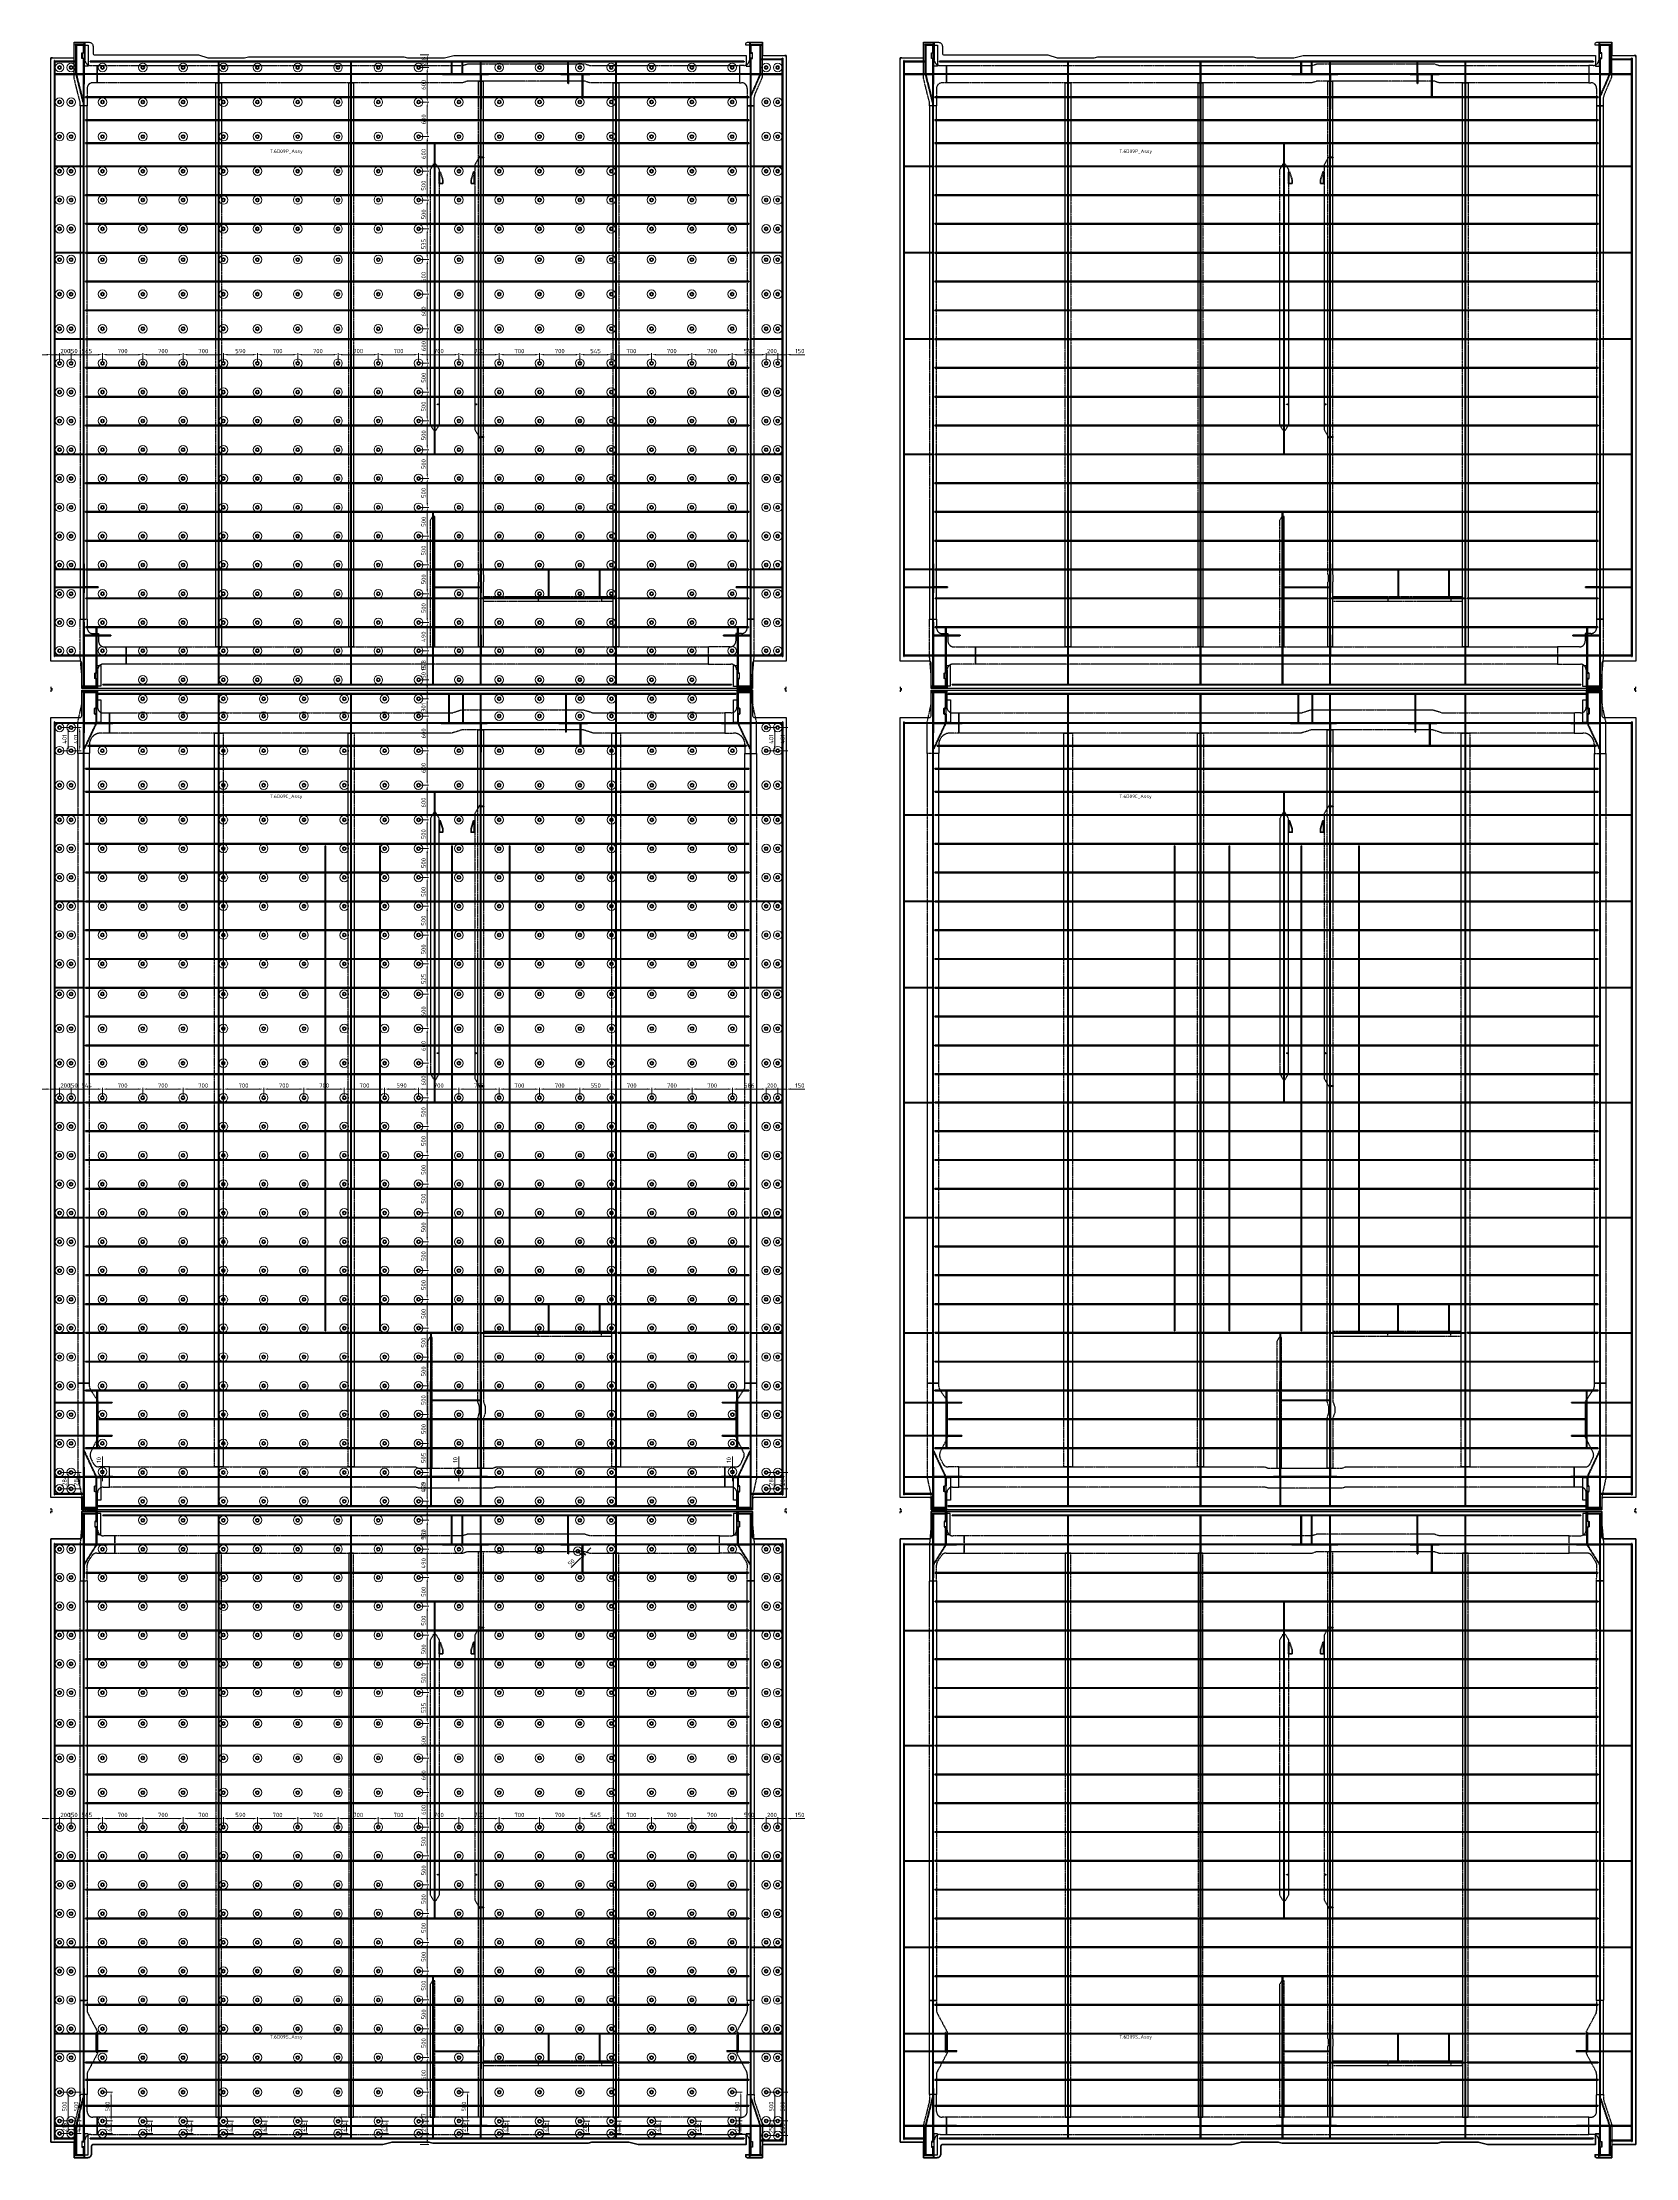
# Model space of a CAD drawing. Header units: millimetres. Extents: x -15442 to 12227, y -1071 to 35649.
import ezdxf

# ---------------------------------------------------------------- set-up
doc = ezdxf.new("R2010")
doc.units = ezdxf.units.MM
for name, pattern in [('ACAD_ISO10W100', [18, 12, -3, 0, -3]), ('AM_ISO02W050', [7.5, 6, -1.5]), ('AM_ISO08W050', [18, 12, -1.5, 3, -1.5]), ('AM_ISO09W050', [22.5, 12, -1.5, 3, -1.5, 3, -1.5])]:
    doc.linetypes.add(name, pattern=pattern)
for name, color, linetype, lineweight in [('Mechanical-AM_0', 7, 'Continuous', 40), ('Mechanical-AM_11', 3, 'AM_ISO09W050', 25), ('Mechanical-AM_2', 40, 'ACAD_ISO10W100', 70), ('Mechanical-AM_3', 6, 'AM_ISO02W050', 35), ('Mechanical-AM_7', 4, 'AM_ISO08W050', 25), ('Mechanical-AM_9', 253, 'Continuous', 0)]:
    doc.layers.add(name, color=color, linetype=linetype, lineweight=lineweight)
doc.styles.add('ACISOTS', font='isocp.shx', dxfattribs={"height": 1})
doc.styles.get("Standard").update_dxf_attribs({"font": 'ISOCP.SHX'})
doc.dimstyles.new('AM_ISO', dxfattribs={"dimtxt": 3, "dimasz": 3, "dimexe": 1, "dimexo": 1, "dimgap": 1, "dimtad": 1, "dimdec": 0, "dimdsep": 46, "dimtxsty": 'Standard', "dimcen": 0, "dimclrd": 256, "dimclre": 256, "dimclrt": 2, "dimadec": 0, "dimazin": 2, "dimtp": 0.1, "dimtm": 0.1, "dimtfac": 0.71, "dimtdec": 0, "dimtmove": 0, "dimatfit": 3, "dimfxl": 1, "dimtzin": 0, "dimlwd": -1, "dimlwe": -1, "dimarcsym": 1})

# ---------------------------------------------------------------- blocks, each defined once
blk = doc.blocks.new('cover in closed box DN90xSCH40')
for points in [[(30, 51), (5, 51), (5, 45), (30, 45)], [(36, -48), (36, 48), (30, 48), (30, -48)], [(30, -45), (5, -45), (5, -51), (30, -51)]]:
    blk.add_lwpolyline(points, close=True)
for points in [[(5, 51), (2, 51), (5, 48)], [(30, 48), (30, 51), (33, 48)], [(5, -51), (5, -48), (2, -51)], [(30, -48), (30, -51), (33, -48)]]:
    blk.add_solid(points)
blk = doc.blocks.new('stop plate-tv')
blk.add_line((200, 9), (0, 9))
blk.add_lwpolyline([(0, 0), (200, 0), (200, 20), (60, 65), (0, 65)], close=True)
blk = doc.blocks.new('*D2016')
at = {"layer": 'Defpoints', "color": 0, "transparency": 16777216}
for p in [(-15142, 30227), (-15292, 30077), (-15142, 30077)]:
    blk.add_point(p, dxfattribs=at)
at = {"layer": 'Mechanical-AM_9', "transparency": 16777216}
for p, q in [((-15367, 30227), (-15442, 30227)), ((-15292, 30102), (-15292, 30252)), ((-15292, 30227), (-15142, 30227)), ((-15142, 30102), (-15142, 30252)), ((-15067, 30227), (-14822, 30227))]:
    blk.add_line(p, q, dxfattribs=at)
for points in [[(-15367, 30240), (-15367, 30215), (-15292, 30227)], [(-15067, 30240), (-15067, 30215), (-15142, 30227)]]:
    blk.add_solid(points, dxfattribs=at)
at = {"layer": 'Mechanical-AM_9', "color": 2, "transparency": 16777216, "insert": (-14907, 30290), "char_height": 75, "attachment_point": 5}
blk.add_mtext('150', dxfattribs=at)
blk = doc.blocks.new('*D2017')
at = {"layer": 'Defpoints', "color": 0, "transparency": 16777216}
for p in [(-14942, 30227), (-15142, 30077), (-14942, 30077)]:
    blk.add_point(p, dxfattribs=at)
at = {"layer": 'Mechanical-AM_9', "transparency": 16777216}
for p, q in [((-15217, 30227), (-15292, 30227)), ((-15142, 30102), (-15142, 30252)), ((-15142, 30227), (-14942, 30227)), ((-14942, 30102), (-14942, 30252)), ((-14867, 30227), (-14792, 30227))]:
    blk.add_line(p, q, dxfattribs=at)
for points in [[(-15217, 30240), (-15217, 30215), (-15142, 30227)], [(-14867, 30240), (-14867, 30215), (-14942, 30227)]]:
    blk.add_solid(points, dxfattribs=at)
at = {"layer": 'Mechanical-AM_9', "color": 2, "transparency": 16777216, "insert": (-15042, 30290), "char_height": 75, "attachment_point": 5}
blk.add_mtext('200', dxfattribs=at)
blk = doc.blocks.new('*D2018')
at = {"layer": 'Defpoints', "color": 0, "transparency": 16777216}
for p in [(-14397, 30227), (-14942, 30077), (-14397, 30077)]:
    blk.add_point(p, dxfattribs=at)
at = {"layer": 'Mechanical-AM_9', "transparency": 16777216}
for p, q in [((-14942, 30102), (-14942, 30252)), ((-14867, 30227), (-14472, 30227)), ((-14397, 30102), (-14397, 30252))]:
    blk.add_line(p, q, dxfattribs=at)
for points in [[(-14867, 30240), (-14867, 30215), (-14942, 30227)], [(-14472, 30240), (-14472, 30215), (-14397, 30227)]]:
    blk.add_solid(points, dxfattribs=at)
at = {"layer": 'Mechanical-AM_9', "color": 2, "transparency": 16777216, "insert": (-14670, 30290), "char_height": 75, "attachment_point": 5}
blk.add_mtext('545', dxfattribs=at)
blk = doc.blocks.new('*D2019')
at = {"layer": 'Defpoints', "color": 0, "transparency": 16777216}
for p in [(-13697, 30227), (-14397, 30077), (-13697, 30077)]:
    blk.add_point(p, dxfattribs=at)
at = {"layer": 'Mechanical-AM_9', "transparency": 16777216}
for p, q in [((-14397, 30102), (-14397, 30252)), ((-14322, 30227), (-13772, 30227)), ((-13697, 30102), (-13697, 30252))]:
    blk.add_line(p, q, dxfattribs=at)
for points in [[(-14322, 30240), (-14322, 30215), (-14397, 30227)], [(-13772, 30240), (-13772, 30215), (-13697, 30227)]]:
    blk.add_solid(points, dxfattribs=at)
at = {"layer": 'Mechanical-AM_9', "color": 2, "transparency": 16777216, "insert": (-14047, 30290), "char_height": 75, "attachment_point": 5}
blk.add_mtext('700', dxfattribs=at)
blk = doc.blocks.new('*D2020')
at = {"layer": 'Defpoints', "color": 0, "transparency": 16777216}
for p in [(-12997, 30227), (-13697, 30077), (-12997, 30077)]:
    blk.add_point(p, dxfattribs=at)
at = {"layer": 'Mechanical-AM_9', "transparency": 16777216}
for p, q in [((-13697, 30102), (-13697, 30252)), ((-13622, 30227), (-13072, 30227)), ((-12997, 30102), (-12997, 30252))]:
    blk.add_line(p, q, dxfattribs=at)
for points in [[(-13622, 30240), (-13622, 30215), (-13697, 30227)], [(-13072, 30240), (-13072, 30215), (-12997, 30227)]]:
    blk.add_solid(points, dxfattribs=at)
at = {"layer": 'Mechanical-AM_9', "color": 2, "transparency": 16777216, "insert": (-13347, 30290), "char_height": 75, "attachment_point": 5}
blk.add_mtext('700', dxfattribs=at)
blk = doc.blocks.new('*D2021')
at = {"layer": 'Defpoints', "color": 0, "transparency": 16777216}
for p in [(-12297, 30227), (-12997, 30077), (-12297, 30077)]:
    blk.add_point(p, dxfattribs=at)
at = {"layer": 'Mechanical-AM_9', "transparency": 16777216}
for p, q in [((-12997, 30102), (-12997, 30252)), ((-12922, 30227), (-12372, 30227)), ((-12297, 30102), (-12297, 30252))]:
    blk.add_line(p, q, dxfattribs=at)
for points in [[(-12922, 30240), (-12922, 30215), (-12997, 30227)], [(-12372, 30240), (-12372, 30215), (-12297, 30227)]]:
    blk.add_solid(points, dxfattribs=at)
at = {"layer": 'Mechanical-AM_9', "color": 2, "transparency": 16777216, "insert": (-12647, 30290), "char_height": 75, "attachment_point": 5}
blk.add_mtext('700', dxfattribs=at)
blk = doc.blocks.new('*D2022')
at = {"layer": 'Defpoints', "color": 0, "transparency": 16777216}
for p in [(-11707, 30227), (-12297, 30077), (-11707, 30077)]:
    blk.add_point(p, dxfattribs=at)
at = {"layer": 'Mechanical-AM_9', "transparency": 16777216}
for p, q in [((-12297, 30102), (-12297, 30252)), ((-12222, 30227), (-11782, 30227)), ((-11707, 30102), (-11707, 30252))]:
    blk.add_line(p, q, dxfattribs=at)
for points in [[(-12222, 30240), (-12222, 30215), (-12297, 30227)], [(-11782, 30240), (-11782, 30215), (-11707, 30227)]]:
    blk.add_solid(points, dxfattribs=at)
at = {"layer": 'Mechanical-AM_9', "color": 2, "transparency": 16777216, "insert": (-12002, 30290), "char_height": 75, "attachment_point": 5}
blk.add_mtext('590', dxfattribs=at)
blk = doc.blocks.new('*D2023')
at = {"layer": 'Defpoints', "color": 0, "transparency": 16777216}
for p in [(-11007, 30227), (-11707, 30077), (-11007, 30077)]:
    blk.add_point(p, dxfattribs=at)
at = {"layer": 'Mechanical-AM_9', "transparency": 16777216}
for p, q in [((-11707, 30102), (-11707, 30252)), ((-11632, 30227), (-11082, 30227)), ((-11007, 30102), (-11007, 30252))]:
    blk.add_line(p, q, dxfattribs=at)
for points in [[(-11632, 30240), (-11632, 30215), (-11707, 30227)], [(-11082, 30240), (-11082, 30215), (-11007, 30227)]]:
    blk.add_solid(points, dxfattribs=at)
at = {"layer": 'Mechanical-AM_9', "color": 2, "transparency": 16777216, "insert": (-11357, 30290), "char_height": 75, "attachment_point": 5}
blk.add_mtext('700', dxfattribs=at)
blk = doc.blocks.new('*D2024')
at = {"layer": 'Defpoints', "color": 0, "transparency": 16777216}
for p in [(-10307, 30227), (-11007, 30077), (-10307, 30077)]:
    blk.add_point(p, dxfattribs=at)
at = {"layer": 'Mechanical-AM_9', "transparency": 16777216}
for p, q in [((-11007, 30102), (-11007, 30252)), ((-10932, 30227), (-10382, 30227)), ((-10307, 30102), (-10307, 30252))]:
    blk.add_line(p, q, dxfattribs=at)
for points in [[(-10932, 30240), (-10932, 30215), (-11007, 30227)], [(-10382, 30240), (-10382, 30215), (-10307, 30227)]]:
    blk.add_solid(points, dxfattribs=at)
at = {"layer": 'Mechanical-AM_9', "color": 2, "transparency": 16777216, "insert": (-10657, 30290), "char_height": 75, "attachment_point": 5}
blk.add_mtext('700', dxfattribs=at)
blk = doc.blocks.new('*D2025')
at = {"layer": 'Defpoints', "color": 0, "transparency": 16777216}
for p in [(-9607, 30227), (-10307, 30077), (-9607, 30077)]:
    blk.add_point(p, dxfattribs=at)
at = {"layer": 'Mechanical-AM_9', "transparency": 16777216}
for p, q in [((-10307, 30102), (-10307, 30252)), ((-10232, 30227), (-9682, 30227)), ((-9607, 30102), (-9607, 30252))]:
    blk.add_line(p, q, dxfattribs=at)
for points in [[(-10232, 30240), (-10232, 30215), (-10307, 30227)], [(-9682, 30240), (-9682, 30215), (-9607, 30227)]]:
    blk.add_solid(points, dxfattribs=at)
at = {"layer": 'Mechanical-AM_9', "color": 2, "transparency": 16777216, "insert": (-9957, 30290), "char_height": 75, "attachment_point": 5}
blk.add_mtext('700', dxfattribs=at)
blk = doc.blocks.new('*D2026')
at = {"layer": 'Defpoints', "color": 0, "transparency": 16777216}
for p in [(-8907, 30227), (-9607, 30077), (-8907, 30077)]:
    blk.add_point(p, dxfattribs=at)
at = {"layer": 'Mechanical-AM_9', "transparency": 16777216}
for p, q in [((-9607, 30102), (-9607, 30252)), ((-9532, 30227), (-8982, 30227)), ((-8907, 30102), (-8907, 30252))]:
    blk.add_line(p, q, dxfattribs=at)
for points in [[(-9532, 30240), (-9532, 30215), (-9607, 30227)], [(-8982, 30240), (-8982, 30215), (-8907, 30227)]]:
    blk.add_solid(points, dxfattribs=at)
at = {"layer": 'Mechanical-AM_9', "color": 2, "transparency": 16777216, "insert": (-9257, 30290), "char_height": 75, "attachment_point": 5}
blk.add_mtext('700', dxfattribs=at)
blk = doc.blocks.new('*D2027')
at = {"layer": 'Defpoints', "color": 0, "transparency": 16777216}
for p in [(-8207, 30227), (-8907, 30077), (-8207, 30077)]:
    blk.add_point(p, dxfattribs=at)
at = {"layer": 'Mechanical-AM_9', "transparency": 16777216}
for p, q in [((-8907, 30102), (-8907, 30252)), ((-8832, 30227), (-8282, 30227)), ((-8207, 30102), (-8207, 30252))]:
    blk.add_line(p, q, dxfattribs=at)
for points in [[(-8832, 30240), (-8832, 30215), (-8907, 30227)], [(-8282, 30240), (-8282, 30215), (-8207, 30227)]]:
    blk.add_solid(points, dxfattribs=at)
at = {"layer": 'Mechanical-AM_9', "color": 2, "transparency": 16777216, "insert": (-8557, 30290), "char_height": 75, "attachment_point": 5}
blk.add_mtext('700', dxfattribs=at)
blk = doc.blocks.new('*D2028')
at = {"layer": 'Defpoints', "color": 0, "transparency": 16777216}
for p in [(-7507, 30227), (-8207, 30077), (-7507, 30077)]:
    blk.add_point(p, dxfattribs=at)
at = {"layer": 'Mechanical-AM_9', "transparency": 16777216}
for p, q in [((-8207, 30102), (-8207, 30252)), ((-8132, 30227), (-7582, 30227)), ((-7507, 30102), (-7507, 30252))]:
    blk.add_line(p, q, dxfattribs=at)
for points in [[(-8132, 30240), (-8132, 30215), (-8207, 30227)], [(-7582, 30240), (-7582, 30215), (-7507, 30227)]]:
    blk.add_solid(points, dxfattribs=at)
at = {"layer": 'Mechanical-AM_9', "color": 2, "transparency": 16777216, "insert": (-7857, 30290), "char_height": 75, "attachment_point": 5}
blk.add_mtext('700', dxfattribs=at)
blk = doc.blocks.new('*D2029')
at = {"layer": 'Defpoints', "color": 0, "transparency": 16777216}
for p in [(-6807, 30227), (-7507, 30077), (-6807, 30077)]:
    blk.add_point(p, dxfattribs=at)
at = {"layer": 'Mechanical-AM_9', "transparency": 16777216}
for p, q in [((-7507, 30102), (-7507, 30252)), ((-7432, 30227), (-6882, 30227)), ((-6807, 30102), (-6807, 30252))]:
    blk.add_line(p, q, dxfattribs=at)
for points in [[(-7432, 30240), (-7432, 30215), (-7507, 30227)], [(-6882, 30240), (-6882, 30215), (-6807, 30227)]]:
    blk.add_solid(points, dxfattribs=at)
at = {"layer": 'Mechanical-AM_9', "color": 2, "transparency": 16777216, "insert": (-7157, 30290), "char_height": 75, "attachment_point": 5}
blk.add_mtext('700', dxfattribs=at)
blk = doc.blocks.new('*D2030')
at = {"layer": 'Defpoints', "color": 0, "transparency": 16777216}
for p in [(-6107, 30227), (-6807, 30077), (-6107, 30077)]:
    blk.add_point(p, dxfattribs=at)
at = {"layer": 'Mechanical-AM_9', "transparency": 16777216}
for p, q in [((-6807, 30102), (-6807, 30252)), ((-6732, 30227), (-6182, 30227)), ((-6107, 30102), (-6107, 30252))]:
    blk.add_line(p, q, dxfattribs=at)
for points in [[(-6732, 30240), (-6732, 30215), (-6807, 30227)], [(-6182, 30240), (-6182, 30215), (-6107, 30227)]]:
    blk.add_solid(points, dxfattribs=at)
at = {"layer": 'Mechanical-AM_9', "color": 2, "transparency": 16777216, "insert": (-6457, 30290), "char_height": 75, "attachment_point": 5}
blk.add_mtext('700', dxfattribs=at)
blk = doc.blocks.new('*D2031')
at = {"layer": 'Defpoints', "color": 0, "transparency": 16777216}
for p in [(-5562, 30227), (-6107, 30077), (-5562, 30077)]:
    blk.add_point(p, dxfattribs=at)
at = {"layer": 'Mechanical-AM_9', "transparency": 16777216}
for p, q in [((-6107, 30102), (-6107, 30252)), ((-6032, 30227), (-5637, 30227)), ((-5562, 30102), (-5562, 30252))]:
    blk.add_line(p, q, dxfattribs=at)
for points in [[(-6032, 30240), (-6032, 30215), (-6107, 30227)], [(-5637, 30240), (-5637, 30215), (-5562, 30227)]]:
    blk.add_solid(points, dxfattribs=at)
at = {"layer": 'Mechanical-AM_9', "color": 2, "transparency": 16777216, "insert": (-5835, 30290), "char_height": 75, "attachment_point": 5}
blk.add_mtext('545', dxfattribs=at)
blk = doc.blocks.new('*D2032')
at = {"layer": 'Defpoints', "color": 0, "transparency": 16777216}
for p in [(-4862, 30227), (-5562, 30077), (-4862, 30077)]:
    blk.add_point(p, dxfattribs=at)
at = {"layer": 'Mechanical-AM_9', "transparency": 16777216}
for p, q in [((-5562, 30102), (-5562, 30252)), ((-5487, 30227), (-4937, 30227)), ((-4862, 30102), (-4862, 30252))]:
    blk.add_line(p, q, dxfattribs=at)
for points in [[(-5487, 30240), (-5487, 30215), (-5562, 30227)], [(-4937, 30240), (-4937, 30215), (-4862, 30227)]]:
    blk.add_solid(points, dxfattribs=at)
at = {"layer": 'Mechanical-AM_9', "color": 2, "transparency": 16777216, "insert": (-5212, 30290), "char_height": 75, "attachment_point": 5}
blk.add_mtext('700', dxfattribs=at)
blk = doc.blocks.new('*D2033')
at = {"layer": 'Defpoints', "color": 0, "transparency": 16777216}
for p in [(-4162, 30227), (-4862, 30077), (-4162, 30077)]:
    blk.add_point(p, dxfattribs=at)
at = {"layer": 'Mechanical-AM_9', "transparency": 16777216}
for p, q in [((-4862, 30102), (-4862, 30252)), ((-4787, 30227), (-4237, 30227)), ((-4162, 30102), (-4162, 30252))]:
    blk.add_line(p, q, dxfattribs=at)
for points in [[(-4787, 30240), (-4787, 30215), (-4862, 30227)], [(-4237, 30240), (-4237, 30215), (-4162, 30227)]]:
    blk.add_solid(points, dxfattribs=at)
at = {"layer": 'Mechanical-AM_9', "color": 2, "transparency": 16777216, "insert": (-4512, 30290), "char_height": 75, "attachment_point": 5}
blk.add_mtext('700', dxfattribs=at)
blk = doc.blocks.new('*D2034')
at = {"layer": 'Defpoints', "color": 0, "transparency": 16777216}
for p in [(-3462, 30227), (-4162, 30077), (-3462, 30077)]:
    blk.add_point(p, dxfattribs=at)
at = {"layer": 'Mechanical-AM_9', "transparency": 16777216}
for p, q in [((-4162, 30102), (-4162, 30252)), ((-4087, 30227), (-3537, 30227)), ((-3462, 30102), (-3462, 30252))]:
    blk.add_line(p, q, dxfattribs=at)
for points in [[(-4087, 30240), (-4087, 30215), (-4162, 30227)], [(-3537, 30240), (-3537, 30215), (-3462, 30227)]]:
    blk.add_solid(points, dxfattribs=at)
at = {"layer": 'Mechanical-AM_9', "color": 2, "transparency": 16777216, "insert": (-3812, 30290), "char_height": 75, "attachment_point": 5}
blk.add_mtext('700', dxfattribs=at)
blk = doc.blocks.new('*D2035')
at = {"layer": 'Defpoints', "color": 0, "transparency": 16777216}
for p in [(-2872, 30227), (-3462, 30077), (-2872, 30077)]:
    blk.add_point(p, dxfattribs=at)
at = {"layer": 'Mechanical-AM_9', "transparency": 16777216}
for p, q in [((-3462, 30102), (-3462, 30252)), ((-3387, 30227), (-2947, 30227)), ((-2872, 30102), (-2872, 30252))]:
    blk.add_line(p, q, dxfattribs=at)
for points in [[(-3387, 30240), (-3387, 30215), (-3462, 30227)], [(-2947, 30240), (-2947, 30215), (-2872, 30227)]]:
    blk.add_solid(points, dxfattribs=at)
at = {"layer": 'Mechanical-AM_9', "color": 2, "transparency": 16777216, "insert": (-3167, 30290), "char_height": 75, "attachment_point": 5}
blk.add_mtext('590', dxfattribs=at)
blk = doc.blocks.new('*D2036')
at = {"layer": 'Defpoints', "color": 0, "transparency": 16777216}
for p in [(-2672, 30227), (-2872, 30077), (-2672, 30077)]:
    blk.add_point(p, dxfattribs=at)
at = {"layer": 'Mechanical-AM_9', "transparency": 16777216}
for p, q in [((-2947, 30227), (-3022, 30227)), ((-2872, 30102), (-2872, 30252)), ((-2872, 30227), (-2672, 30227)), ((-2672, 30102), (-2672, 30252)), ((-2597, 30227), (-2522, 30227))]:
    blk.add_line(p, q, dxfattribs=at)
for points in [[(-2947, 30240), (-2947, 30215), (-2872, 30227)], [(-2597, 30240), (-2597, 30215), (-2672, 30227)]]:
    blk.add_solid(points, dxfattribs=at)
at = {"layer": 'Mechanical-AM_9', "color": 2, "transparency": 16777216, "insert": (-2772, 30290), "char_height": 75, "attachment_point": 5}
blk.add_mtext('200', dxfattribs=at)
blk = doc.blocks.new('*D2037')
at = {"layer": 'Defpoints', "color": 0, "transparency": 16777216}
for p in [(-2522, 30227), (-2672, 30077), (-2522, 30077)]:
    blk.add_point(p, dxfattribs=at)
at = {"layer": 'Mechanical-AM_9', "transparency": 16777216}
for p, q in [((-2747, 30227), (-2822, 30227)), ((-2672, 30102), (-2672, 30252)), ((-2672, 30227), (-2522, 30227)), ((-2522, 30102), (-2522, 30252)), ((-2447, 30227), (-2202, 30227))]:
    blk.add_line(p, q, dxfattribs=at)
for points in [[(-2747, 30240), (-2747, 30215), (-2672, 30227)], [(-2447, 30240), (-2447, 30215), (-2522, 30227)]]:
    blk.add_solid(points, dxfattribs=at)
at = {"layer": 'Mechanical-AM_9', "color": 2, "transparency": 16777216, "insert": (-2287, 30290), "char_height": 75, "attachment_point": 5}
blk.add_mtext('150', dxfattribs=at)
blk = doc.blocks.new('*D2038')
at = {"layer": 'Defpoints', "color": 0, "transparency": 16777216}
for p in [(-8907, 24584), (-8907, 24434), (-8757, 24584)]:
    blk.add_point(p, dxfattribs=at)
at = {"layer": 'Mechanical-AM_9', "transparency": 16777216}
for p, q in [((-8757, 24659), (-8757, 24904)), ((-8882, 24584), (-8732, 24584)), ((-8882, 24434), (-8732, 24434)), ((-8757, 24434), (-8757, 24584)), ((-8757, 24359), (-8757, 24284))]:
    blk.add_line(p, q, dxfattribs=at)
for points in [[(-8770, 24659), (-8745, 24659), (-8757, 24584)], [(-8770, 24359), (-8745, 24359), (-8757, 24434)]]:
    blk.add_solid(points, dxfattribs=at)
at = {"layer": 'Mechanical-AM_9', "color": 2, "transparency": 16777216, "insert": (-8820, 24819), "char_height": 75, "attachment_point": 5, "rotation": 90}
blk.add_mtext('150', dxfattribs=at)
blk = doc.blocks.new('*D2039')
at = {"layer": 'Defpoints', "color": 0, "transparency": 16777216}
for p in [(-8907, 25087), (-8757, 25087), (-8907, 24584)]:
    blk.add_point(p, dxfattribs=at)
at = {"layer": 'Mechanical-AM_9', "transparency": 16777216}
for p, q in [((-8882, 25087), (-8732, 25087)), ((-8757, 24659), (-8757, 25012)), ((-8882, 24584), (-8732, 24584))]:
    blk.add_line(p, q, dxfattribs=at)
for points in [[(-8770, 25012), (-8745, 25012), (-8757, 25087)], [(-8770, 24659), (-8745, 24659), (-8757, 24584)]]:
    blk.add_solid(points, dxfattribs=at)
at = {"layer": 'Mechanical-AM_9', "color": 2, "transparency": 16777216, "insert": (-8820, 24836), "char_height": 75, "attachment_point": 5, "rotation": 90}
blk.add_mtext('503', dxfattribs=at)
blk = doc.blocks.new('*D2040')
at = {"layer": 'Defpoints', "color": 0, "transparency": 16777216}
for p in [(-8907, 25577), (-8757, 25577), (-8907, 25087)]:
    blk.add_point(p, dxfattribs=at)
at = {"layer": 'Mechanical-AM_9', "transparency": 16777216}
for p, q in [((-8882, 25577), (-8732, 25577)), ((-8757, 25162), (-8757, 25502)), ((-8882, 25087), (-8732, 25087))]:
    blk.add_line(p, q, dxfattribs=at)
for points in [[(-8770, 25502), (-8745, 25502), (-8757, 25577)], [(-8770, 25162), (-8745, 25162), (-8757, 25087)]]:
    blk.add_solid(points, dxfattribs=at)
at = {"layer": 'Mechanical-AM_9', "color": 2, "transparency": 16777216, "insert": (-8820, 25332), "char_height": 75, "attachment_point": 5, "rotation": 90}
blk.add_mtext('490', dxfattribs=at)
blk = doc.blocks.new('*D2041')
at = {"layer": 'Defpoints', "color": 0, "transparency": 16777216}
for p in [(-8907, 26077), (-8757, 26077), (-8907, 25577)]:
    blk.add_point(p, dxfattribs=at)
at = {"layer": 'Mechanical-AM_9', "transparency": 16777216}
for p, q in [((-8882, 26077), (-8732, 26077)), ((-8757, 25652), (-8757, 26002)), ((-8882, 25577), (-8732, 25577))]:
    blk.add_line(p, q, dxfattribs=at)
for points in [[(-8770, 26002), (-8745, 26002), (-8757, 26077)], [(-8770, 25652), (-8745, 25652), (-8757, 25577)]]:
    blk.add_solid(points, dxfattribs=at)
at = {"layer": 'Mechanical-AM_9', "color": 2, "transparency": 16777216, "insert": (-8820, 25827), "char_height": 75, "attachment_point": 5, "rotation": 90}
blk.add_mtext('500', dxfattribs=at)
blk = doc.blocks.new('*D2042')
at = {"layer": 'Defpoints', "color": 0, "transparency": 16777216}
for p in [(-8907, 26577), (-8757, 26577), (-8907, 26077)]:
    blk.add_point(p, dxfattribs=at)
at = {"layer": 'Mechanical-AM_9', "transparency": 16777216}
for p, q in [((-8882, 26577), (-8732, 26577)), ((-8757, 26152), (-8757, 26502)), ((-8882, 26077), (-8732, 26077))]:
    blk.add_line(p, q, dxfattribs=at)
for points in [[(-8770, 26502), (-8745, 26502), (-8757, 26577)], [(-8770, 26152), (-8745, 26152), (-8757, 26077)]]:
    blk.add_solid(points, dxfattribs=at)
at = {"layer": 'Mechanical-AM_9', "color": 2, "transparency": 16777216, "insert": (-8820, 26327), "char_height": 75, "attachment_point": 5, "rotation": 90}
blk.add_mtext('500', dxfattribs=at)
blk = doc.blocks.new('*D2043')
at = {"layer": 'Defpoints', "color": 0, "transparency": 16777216}
for p in [(-8907, 27077), (-8757, 27077), (-8907, 26577)]:
    blk.add_point(p, dxfattribs=at)
at = {"layer": 'Mechanical-AM_9', "transparency": 16777216}
for p, q in [((-8882, 27077), (-8732, 27077)), ((-8757, 26652), (-8757, 27002)), ((-8882, 26577), (-8732, 26577))]:
    blk.add_line(p, q, dxfattribs=at)
for points in [[(-8770, 27002), (-8745, 27002), (-8757, 27077)], [(-8770, 26652), (-8745, 26652), (-8757, 26577)]]:
    blk.add_solid(points, dxfattribs=at)
at = {"layer": 'Mechanical-AM_9', "color": 2, "transparency": 16777216, "insert": (-8820, 26827), "char_height": 75, "attachment_point": 5, "rotation": 90}
blk.add_mtext('500', dxfattribs=at)
blk = doc.blocks.new('*D2044')
at = {"layer": 'Defpoints', "color": 0, "transparency": 16777216}
for p in [(-8907, 27577), (-8757, 27577), (-8907, 27077)]:
    blk.add_point(p, dxfattribs=at)
at = {"layer": 'Mechanical-AM_9', "transparency": 16777216}
for p, q in [((-8882, 27577), (-8732, 27577)), ((-8757, 27152), (-8757, 27502)), ((-8882, 27077), (-8732, 27077))]:
    blk.add_line(p, q, dxfattribs=at)
for points in [[(-8770, 27502), (-8745, 27502), (-8757, 27577)], [(-8770, 27152), (-8745, 27152), (-8757, 27077)]]:
    blk.add_solid(points, dxfattribs=at)
at = {"layer": 'Mechanical-AM_9', "color": 2, "transparency": 16777216, "insert": (-8820, 27327), "char_height": 75, "attachment_point": 5, "rotation": 90}
blk.add_mtext('500', dxfattribs=at)
blk = doc.blocks.new('*D2045')
at = {"layer": 'Defpoints', "color": 0, "transparency": 16777216}
for p in [(-8907, 28077), (-8757, 28077), (-8907, 27577)]:
    blk.add_point(p, dxfattribs=at)
at = {"layer": 'Mechanical-AM_9', "transparency": 16777216}
for p, q in [((-8882, 28077), (-8732, 28077)), ((-8757, 27652), (-8757, 28002)), ((-8882, 27577), (-8732, 27577))]:
    blk.add_line(p, q, dxfattribs=at)
for points in [[(-8770, 28002), (-8745, 28002), (-8757, 28077)], [(-8770, 27652), (-8745, 27652), (-8757, 27577)]]:
    blk.add_solid(points, dxfattribs=at)
at = {"layer": 'Mechanical-AM_9', "color": 2, "transparency": 16777216, "insert": (-8820, 27827), "char_height": 75, "attachment_point": 5, "rotation": 90}
blk.add_mtext('500', dxfattribs=at)
blk = doc.blocks.new('*D2046')
at = {"layer": 'Defpoints', "color": 0, "transparency": 16777216}
for p in [(-8907, 28577), (-8757, 28577), (-8907, 28077)]:
    blk.add_point(p, dxfattribs=at)
at = {"layer": 'Mechanical-AM_9', "transparency": 16777216}
for p, q in [((-8882, 28577), (-8732, 28577)), ((-8757, 28152), (-8757, 28502)), ((-8882, 28077), (-8732, 28077))]:
    blk.add_line(p, q, dxfattribs=at)
for points in [[(-8770, 28502), (-8745, 28502), (-8757, 28577)], [(-8770, 28152), (-8745, 28152), (-8757, 28077)]]:
    blk.add_solid(points, dxfattribs=at)
at = {"layer": 'Mechanical-AM_9', "color": 2, "transparency": 16777216, "insert": (-8820, 28327), "char_height": 75, "attachment_point": 5, "rotation": 90}
blk.add_mtext('500', dxfattribs=at)
blk = doc.blocks.new('*D2047')
at = {"layer": 'Defpoints', "color": 0, "transparency": 16777216}
for p in [(-8907, 29077), (-8757, 29077), (-8907, 28577)]:
    blk.add_point(p, dxfattribs=at)
at = {"layer": 'Mechanical-AM_9', "transparency": 16777216}
for p, q in [((-8882, 29077), (-8732, 29077)), ((-8757, 28652), (-8757, 29002)), ((-8882, 28577), (-8732, 28577))]:
    blk.add_line(p, q, dxfattribs=at)
for points in [[(-8770, 29002), (-8745, 29002), (-8757, 29077)], [(-8770, 28652), (-8745, 28652), (-8757, 28577)]]:
    blk.add_solid(points, dxfattribs=at)
at = {"layer": 'Mechanical-AM_9', "color": 2, "transparency": 16777216, "insert": (-8820, 28827), "char_height": 75, "attachment_point": 5, "rotation": 90}
blk.add_mtext('500', dxfattribs=at)
blk = doc.blocks.new('*D2048')
at = {"layer": 'Defpoints', "color": 0, "transparency": 16777216}
for p in [(-8907, 29577), (-8757, 29577), (-8907, 29077)]:
    blk.add_point(p, dxfattribs=at)
at = {"layer": 'Mechanical-AM_9', "transparency": 16777216}
for p, q in [((-8882, 29577), (-8732, 29577)), ((-8757, 29152), (-8757, 29502)), ((-8882, 29077), (-8732, 29077))]:
    blk.add_line(p, q, dxfattribs=at)
for points in [[(-8770, 29502), (-8745, 29502), (-8757, 29577)], [(-8770, 29152), (-8745, 29152), (-8757, 29077)]]:
    blk.add_solid(points, dxfattribs=at)
at = {"layer": 'Mechanical-AM_9', "color": 2, "transparency": 16777216, "insert": (-8820, 29327), "char_height": 75, "attachment_point": 5, "rotation": 90}
blk.add_mtext('500', dxfattribs=at)
blk = doc.blocks.new('*D2049')
at = {"layer": 'Defpoints', "color": 0, "transparency": 16777216}
for p in [(-8907, 30077), (-8757, 30077), (-8907, 29577)]:
    blk.add_point(p, dxfattribs=at)
at = {"layer": 'Mechanical-AM_9', "transparency": 16777216}
for p, q in [((-8882, 30077), (-8732, 30077)), ((-8757, 29652), (-8757, 30002)), ((-8882, 29577), (-8732, 29577))]:
    blk.add_line(p, q, dxfattribs=at)
for points in [[(-8770, 30002), (-8745, 30002), (-8757, 30077)], [(-8770, 29652), (-8745, 29652), (-8757, 29577)]]:
    blk.add_solid(points, dxfattribs=at)
at = {"layer": 'Mechanical-AM_9', "color": 2, "transparency": 16777216, "insert": (-8820, 29827), "char_height": 75, "attachment_point": 5, "rotation": 90}
blk.add_mtext('500', dxfattribs=at)
blk = doc.blocks.new('*D2050')
at = {"layer": 'Defpoints', "color": 0, "transparency": 16777216}
for p in [(-8907, 30677), (-8757, 30677), (-8907, 30077)]:
    blk.add_point(p, dxfattribs=at)
at = {"layer": 'Mechanical-AM_9', "transparency": 16777216}
for p, q in [((-8882, 30677), (-8732, 30677)), ((-8757, 30152), (-8757, 30602)), ((-8882, 30077), (-8732, 30077))]:
    blk.add_line(p, q, dxfattribs=at)
for points in [[(-8770, 30602), (-8745, 30602), (-8757, 30677)], [(-8770, 30152), (-8745, 30152), (-8757, 30077)]]:
    blk.add_solid(points, dxfattribs=at)
at = {"layer": 'Mechanical-AM_9', "color": 2, "transparency": 16777216, "insert": (-8820, 30377), "char_height": 75, "attachment_point": 5, "rotation": 90}
blk.add_mtext('600', dxfattribs=at)
blk = doc.blocks.new('*D2051')
at = {"layer": 'Defpoints', "color": 0, "transparency": 16777216}
for p in [(-8907, 31277), (-8757, 31277), (-8907, 30677)]:
    blk.add_point(p, dxfattribs=at)
at = {"layer": 'Mechanical-AM_9', "transparency": 16777216}
for p, q in [((-8882, 31277), (-8732, 31277)), ((-8757, 30752), (-8757, 31202)), ((-8882, 30677), (-8732, 30677))]:
    blk.add_line(p, q, dxfattribs=at)
for points in [[(-8770, 31202), (-8745, 31202), (-8757, 31277)], [(-8770, 30752), (-8745, 30752), (-8757, 30677)]]:
    blk.add_solid(points, dxfattribs=at)
at = {"layer": 'Mechanical-AM_9', "color": 2, "transparency": 16777216, "insert": (-8820, 30977), "char_height": 75, "attachment_point": 5, "rotation": 90}
blk.add_mtext('600', dxfattribs=at)
blk = doc.blocks.new('*D2052')
at = {"layer": 'Defpoints', "color": 0, "transparency": 16777216}
for p in [(-8907, 31877), (-8757, 31877), (-8907, 31277)]:
    blk.add_point(p, dxfattribs=at)
at = {"layer": 'Mechanical-AM_9', "transparency": 16777216}
for p, q in [((-8882, 31877), (-8732, 31877)), ((-8757, 31352), (-8757, 31802)), ((-8882, 31277), (-8732, 31277))]:
    blk.add_line(p, q, dxfattribs=at)
for points in [[(-8770, 31802), (-8745, 31802), (-8757, 31877)], [(-8770, 31352), (-8745, 31352), (-8757, 31277)]]:
    blk.add_solid(points, dxfattribs=at)
at = {"layer": 'Mechanical-AM_9', "color": 2, "transparency": 16777216, "insert": (-8820, 31577), "char_height": 75, "attachment_point": 5, "rotation": 90}
blk.add_mtext('600', dxfattribs=at)
blk = doc.blocks.new('*D2053')
at = {"layer": 'Defpoints', "color": 0, "transparency": 16777216}
for p in [(-8907, 32412), (-8757, 32412), (-8907, 31877)]:
    blk.add_point(p, dxfattribs=at)
at = {"layer": 'Mechanical-AM_9', "transparency": 16777216}
for p, q in [((-8882, 32412), (-8732, 32412)), ((-8757, 31952), (-8757, 32337)), ((-8882, 31877), (-8732, 31877))]:
    blk.add_line(p, q, dxfattribs=at)
for points in [[(-8770, 32337), (-8745, 32337), (-8757, 32412)], [(-8770, 31952), (-8745, 31952), (-8757, 31877)]]:
    blk.add_solid(points, dxfattribs=at)
at = {"layer": 'Mechanical-AM_9', "color": 2, "transparency": 16777216, "insert": (-8820, 32145), "char_height": 75, "attachment_point": 5, "rotation": 90}
blk.add_mtext('535', dxfattribs=at)
blk = doc.blocks.new('*D2054')
at = {"layer": 'Defpoints', "color": 0, "transparency": 16777216}
for p in [(-8907, 32912), (-8757, 32912), (-8907, 32412)]:
    blk.add_point(p, dxfattribs=at)
at = {"layer": 'Mechanical-AM_9', "transparency": 16777216}
for p, q in [((-8882, 32912), (-8732, 32912)), ((-8757, 32487), (-8757, 32837)), ((-8882, 32412), (-8732, 32412))]:
    blk.add_line(p, q, dxfattribs=at)
for points in [[(-8770, 32837), (-8745, 32837), (-8757, 32912)], [(-8770, 32487), (-8745, 32487), (-8757, 32412)]]:
    blk.add_solid(points, dxfattribs=at)
at = {"layer": 'Mechanical-AM_9', "color": 2, "transparency": 16777216, "insert": (-8820, 32662), "char_height": 75, "attachment_point": 5, "rotation": 90}
blk.add_mtext('500', dxfattribs=at)
blk = doc.blocks.new('*D2055')
at = {"layer": 'Defpoints', "color": 0, "transparency": 16777216}
for p in [(-8907, 33412), (-8757, 33412), (-8907, 32912)]:
    blk.add_point(p, dxfattribs=at)
at = {"layer": 'Mechanical-AM_9', "transparency": 16777216}
for p, q in [((-8882, 33412), (-8732, 33412)), ((-8757, 32987), (-8757, 33337)), ((-8882, 32912), (-8732, 32912))]:
    blk.add_line(p, q, dxfattribs=at)
for points in [[(-8770, 33337), (-8745, 33337), (-8757, 33412)], [(-8770, 32987), (-8745, 32987), (-8757, 32912)]]:
    blk.add_solid(points, dxfattribs=at)
at = {"layer": 'Mechanical-AM_9', "color": 2, "transparency": 16777216, "insert": (-8820, 33162), "char_height": 75, "attachment_point": 5, "rotation": 90}
blk.add_mtext('500', dxfattribs=at)
blk = doc.blocks.new('*D2056')
at = {"layer": 'Defpoints', "color": 0, "transparency": 16777216}
for p in [(-8907, 34012), (-8757, 34012), (-8907, 33412)]:
    blk.add_point(p, dxfattribs=at)
at = {"layer": 'Mechanical-AM_9', "transparency": 16777216}
for p, q in [((-8882, 34012), (-8732, 34012)), ((-8757, 33487), (-8757, 33937)), ((-8882, 33412), (-8732, 33412))]:
    blk.add_line(p, q, dxfattribs=at)
for points in [[(-8770, 33937), (-8745, 33937), (-8757, 34012)], [(-8770, 33487), (-8745, 33487), (-8757, 33412)]]:
    blk.add_solid(points, dxfattribs=at)
at = {"layer": 'Mechanical-AM_9', "color": 2, "transparency": 16777216, "insert": (-8820, 33712), "char_height": 75, "attachment_point": 5, "rotation": 90}
blk.add_mtext('600', dxfattribs=at)
blk = doc.blocks.new('*D2057')
at = {"layer": 'Defpoints', "color": 0, "transparency": 16777216}
for p in [(-8907, 34612), (-8757, 34612), (-8907, 34012)]:
    blk.add_point(p, dxfattribs=at)
at = {"layer": 'Mechanical-AM_9', "transparency": 16777216}
for p, q in [((-8882, 34612), (-8732, 34612)), ((-8757, 34087), (-8757, 34537)), ((-8882, 34012), (-8732, 34012))]:
    blk.add_line(p, q, dxfattribs=at)
for points in [[(-8770, 34537), (-8745, 34537), (-8757, 34612)], [(-8770, 34087), (-8745, 34087), (-8757, 34012)]]:
    blk.add_solid(points, dxfattribs=at)
at = {"layer": 'Mechanical-AM_9', "color": 2, "transparency": 16777216, "insert": (-8820, 34312), "char_height": 75, "attachment_point": 5, "rotation": 90}
blk.add_mtext('600', dxfattribs=at)
blk = doc.blocks.new('*D2058')
at = {"layer": 'Defpoints', "color": 0, "transparency": 16777216}
for p in [(-8907, 35212), (-8757, 35212), (-8907, 34612)]:
    blk.add_point(p, dxfattribs=at)
at = {"layer": 'Mechanical-AM_9', "transparency": 16777216}
for p, q in [((-8882, 35212), (-8732, 35212)), ((-8757, 34687), (-8757, 35137)), ((-8882, 34612), (-8732, 34612))]:
    blk.add_line(p, q, dxfattribs=at)
for points in [[(-8770, 35137), (-8745, 35137), (-8757, 35212)], [(-8770, 34687), (-8745, 34687), (-8757, 34612)]]:
    blk.add_solid(points, dxfattribs=at)
at = {"layer": 'Mechanical-AM_9', "color": 2, "transparency": 16777216, "insert": (-8820, 34912), "char_height": 75, "attachment_point": 5, "rotation": 90}
blk.add_mtext('600', dxfattribs=at)
blk = doc.blocks.new('*D2059')
at = {"layer": 'Defpoints', "color": 0, "transparency": 16777216}
for p in [(-8907, 35430), (-8757, 35430), (-8907, 35212)]:
    blk.add_point(p, dxfattribs=at)
at = {"layer": 'Mechanical-AM_9', "transparency": 16777216}
for p, q in [((-8882, 35430), (-8732, 35430)), ((-8757, 35287), (-8757, 35355)), ((-8882, 35212), (-8732, 35212))]:
    blk.add_line(p, q, dxfattribs=at)
for points in [[(-8770, 35355), (-8745, 35355), (-8757, 35430)], [(-8770, 35287), (-8745, 35287), (-8757, 35212)]]:
    blk.add_solid(points, dxfattribs=at)
at = {"layer": 'Mechanical-AM_9', "color": 2, "transparency": 16777216, "insert": (-8820, 35321), "char_height": 75, "attachment_point": 5, "rotation": 90}
blk.add_mtext('218', dxfattribs=at)
blk = doc.blocks.new('*D2061')
at = {"layer": 'Defpoints', "color": 0, "transparency": 16777216}
for p in [(-15292, 17328), (-15142, 17478), (-15142, 17328)]:
    blk.add_point(p, dxfattribs=at)
at = {"layer": 'Mechanical-AM_9', "transparency": 16777216}
for p, q in [((-15367, 17478), (-15442, 17478)), ((-15292, 17353), (-15292, 17503)), ((-15292, 17478), (-15142, 17478)), ((-15142, 17353), (-15142, 17503)), ((-15067, 17478), (-14822, 17478))]:
    blk.add_line(p, q, dxfattribs=at)
for points in [[(-15367, 17491), (-15367, 17466), (-15292, 17478)], [(-15067, 17491), (-15067, 17466), (-15142, 17478)]]:
    blk.add_solid(points, dxfattribs=at)
at = {"layer": 'Mechanical-AM_9', "color": 2, "transparency": 16777216, "insert": (-14907, 17541), "char_height": 75, "attachment_point": 5}
blk.add_mtext('150', dxfattribs=at)
blk = doc.blocks.new('*D2062')
at = {"layer": 'Defpoints', "color": 0, "transparency": 16777216}
for p in [(-15142, 17328), (-14942, 17478), (-14942, 17328)]:
    blk.add_point(p, dxfattribs=at)
at = {"layer": 'Mechanical-AM_9', "transparency": 16777216}
for p, q in [((-15217, 17478), (-15292, 17478)), ((-15142, 17353), (-15142, 17503)), ((-15142, 17478), (-14942, 17478)), ((-14942, 17353), (-14942, 17503)), ((-14867, 17478), (-14792, 17478))]:
    blk.add_line(p, q, dxfattribs=at)
for points in [[(-15217, 17491), (-15217, 17466), (-15142, 17478)], [(-14867, 17491), (-14867, 17466), (-14942, 17478)]]:
    blk.add_solid(points, dxfattribs=at)
at = {"layer": 'Mechanical-AM_9', "color": 2, "transparency": 16777216, "insert": (-15042, 17541), "char_height": 75, "attachment_point": 5}
blk.add_mtext('200', dxfattribs=at)
blk = doc.blocks.new('*D2063')
at = {"layer": 'Defpoints', "color": 0, "transparency": 16777216}
for p in [(-14942, 17328), (-14398, 17478), (-14398, 17328)]:
    blk.add_point(p, dxfattribs=at)
at = {"layer": 'Mechanical-AM_9', "transparency": 16777216}
for p, q in [((-14942, 17353), (-14942, 17503)), ((-14867, 17478), (-14473, 17478)), ((-14398, 17353), (-14398, 17503))]:
    blk.add_line(p, q, dxfattribs=at)
for points in [[(-14867, 17491), (-14867, 17466), (-14942, 17478)], [(-14473, 17491), (-14473, 17466), (-14398, 17478)]]:
    blk.add_solid(points, dxfattribs=at)
at = {"layer": 'Mechanical-AM_9', "color": 2, "transparency": 16777216, "insert": (-14670, 17541), "char_height": 75, "attachment_point": 5}
blk.add_mtext('544', dxfattribs=at)
blk = doc.blocks.new('*D2064')
at = {"layer": 'Defpoints', "color": 0, "transparency": 16777216}
for p in [(-14398, 17328), (-13698, 17478), (-13698, 17328)]:
    blk.add_point(p, dxfattribs=at)
at = {"layer": 'Mechanical-AM_9', "transparency": 16777216}
for p, q in [((-14398, 17353), (-14398, 17503)), ((-14323, 17478), (-13773, 17478)), ((-13698, 17353), (-13698, 17503))]:
    blk.add_line(p, q, dxfattribs=at)
for points in [[(-14323, 17491), (-14323, 17466), (-14398, 17478)], [(-13773, 17491), (-13773, 17466), (-13698, 17478)]]:
    blk.add_solid(points, dxfattribs=at)
at = {"layer": 'Mechanical-AM_9', "color": 2, "transparency": 16777216, "insert": (-14048, 17541), "char_height": 75, "attachment_point": 5}
blk.add_mtext('700', dxfattribs=at)
blk = doc.blocks.new('*D2065')
at = {"layer": 'Defpoints', "color": 0, "transparency": 16777216}
for p in [(-13698, 17328), (-12998, 17478), (-12998, 17328)]:
    blk.add_point(p, dxfattribs=at)
at = {"layer": 'Mechanical-AM_9', "transparency": 16777216}
for p, q in [((-13698, 17353), (-13698, 17503)), ((-13623, 17478), (-13073, 17478)), ((-12998, 17353), (-12998, 17503))]:
    blk.add_line(p, q, dxfattribs=at)
for points in [[(-13623, 17491), (-13623, 17466), (-13698, 17478)], [(-13073, 17491), (-13073, 17466), (-12998, 17478)]]:
    blk.add_solid(points, dxfattribs=at)
at = {"layer": 'Mechanical-AM_9', "color": 2, "transparency": 16777216, "insert": (-13348, 17541), "char_height": 75, "attachment_point": 5}
blk.add_mtext('700', dxfattribs=at)
blk = doc.blocks.new('*D2066')
at = {"layer": 'Defpoints', "color": 0, "transparency": 16777216}
for p in [(-12998, 17328), (-12298, 17478), (-12298, 17328)]:
    blk.add_point(p, dxfattribs=at)
at = {"layer": 'Mechanical-AM_9', "transparency": 16777216}
for p, q in [((-12998, 17353), (-12998, 17503)), ((-12923, 17478), (-12373, 17478)), ((-12298, 17353), (-12298, 17503))]:
    blk.add_line(p, q, dxfattribs=at)
for points in [[(-12923, 17491), (-12923, 17466), (-12998, 17478)], [(-12373, 17491), (-12373, 17466), (-12298, 17478)]]:
    blk.add_solid(points, dxfattribs=at)
at = {"layer": 'Mechanical-AM_9', "color": 2, "transparency": 16777216, "insert": (-12648, 17541), "char_height": 75, "attachment_point": 5}
blk.add_mtext('700', dxfattribs=at)
blk = doc.blocks.new('*D2067')
at = {"layer": 'Defpoints', "color": 0, "transparency": 16777216}
for p in [(-12298, 17328), (-11598, 17478), (-11598, 17328)]:
    blk.add_point(p, dxfattribs=at)
at = {"layer": 'Mechanical-AM_9', "transparency": 16777216}
for p, q in [((-12298, 17353), (-12298, 17503)), ((-12223, 17478), (-11673, 17478)), ((-11598, 17353), (-11598, 17503))]:
    blk.add_line(p, q, dxfattribs=at)
for points in [[(-12223, 17491), (-12223, 17466), (-12298, 17478)], [(-11673, 17491), (-11673, 17466), (-11598, 17478)]]:
    blk.add_solid(points, dxfattribs=at)
at = {"layer": 'Mechanical-AM_9', "color": 2, "transparency": 16777216, "insert": (-11948, 17541), "char_height": 75, "attachment_point": 5}
blk.add_mtext('700', dxfattribs=at)
blk = doc.blocks.new('*D2068')
at = {"layer": 'Defpoints', "color": 0, "transparency": 16777216}
for p in [(-11598, 17328), (-10898, 17478), (-10898, 17328)]:
    blk.add_point(p, dxfattribs=at)
at = {"layer": 'Mechanical-AM_9', "transparency": 16777216}
for p, q in [((-11598, 17353), (-11598, 17503)), ((-11523, 17478), (-10973, 17478)), ((-10898, 17353), (-10898, 17503))]:
    blk.add_line(p, q, dxfattribs=at)
for points in [[(-11523, 17491), (-11523, 17466), (-11598, 17478)], [(-10973, 17491), (-10973, 17466), (-10898, 17478)]]:
    blk.add_solid(points, dxfattribs=at)
at = {"layer": 'Mechanical-AM_9', "color": 2, "transparency": 16777216, "insert": (-11248, 17541), "char_height": 75, "attachment_point": 5}
blk.add_mtext('700', dxfattribs=at)
blk = doc.blocks.new('*D2069')
at = {"layer": 'Defpoints', "color": 0, "transparency": 16777216}
for p in [(-10898, 17328), (-10198, 17478), (-10198, 17328)]:
    blk.add_point(p, dxfattribs=at)
at = {"layer": 'Mechanical-AM_9', "transparency": 16777216}
for p, q in [((-10898, 17353), (-10898, 17503)), ((-10823, 17478), (-10273, 17478)), ((-10198, 17353), (-10198, 17503))]:
    blk.add_line(p, q, dxfattribs=at)
for points in [[(-10823, 17491), (-10823, 17466), (-10898, 17478)], [(-10273, 17491), (-10273, 17466), (-10198, 17478)]]:
    blk.add_solid(points, dxfattribs=at)
at = {"layer": 'Mechanical-AM_9', "color": 2, "transparency": 16777216, "insert": (-10548, 17541), "char_height": 75, "attachment_point": 5}
blk.add_mtext('700', dxfattribs=at)
blk = doc.blocks.new('*D2070')
at = {"layer": 'Defpoints', "color": 0, "transparency": 16777216}
for p in [(-10198, 17328), (-9498, 17478), (-9498, 17328)]:
    blk.add_point(p, dxfattribs=at)
at = {"layer": 'Mechanical-AM_9', "transparency": 16777216}
for p, q in [((-10198, 17353), (-10198, 17503)), ((-10123, 17478), (-9573, 17478)), ((-9498, 17353), (-9498, 17503))]:
    blk.add_line(p, q, dxfattribs=at)
for points in [[(-10123, 17491), (-10123, 17466), (-10198, 17478)], [(-9573, 17491), (-9573, 17466), (-9498, 17478)]]:
    blk.add_solid(points, dxfattribs=at)
at = {"layer": 'Mechanical-AM_9', "color": 2, "transparency": 16777216, "insert": (-9848, 17541), "char_height": 75, "attachment_point": 5}
blk.add_mtext('700', dxfattribs=at)
blk = doc.blocks.new('*D2071')
at = {"layer": 'Defpoints', "color": 0, "transparency": 16777216}
for p in [(-9498, 17328), (-8908, 17478), (-8908, 17328)]:
    blk.add_point(p, dxfattribs=at)
at = {"layer": 'Mechanical-AM_9', "transparency": 16777216}
for p, q in [((-9498, 17353), (-9498, 17503)), ((-9423, 17478), (-8983, 17478)), ((-8908, 17353), (-8908, 17503))]:
    blk.add_line(p, q, dxfattribs=at)
for points in [[(-9423, 17491), (-9423, 17466), (-9498, 17478)], [(-8983, 17491), (-8983, 17466), (-8908, 17478)]]:
    blk.add_solid(points, dxfattribs=at)
at = {"layer": 'Mechanical-AM_9', "color": 2, "transparency": 16777216, "insert": (-9203, 17541), "char_height": 75, "attachment_point": 5}
blk.add_mtext('590', dxfattribs=at)
blk = doc.blocks.new('*D2072')
at = {"layer": 'Defpoints', "color": 0, "transparency": 16777216}
for p in [(-8908, 17328), (-8208, 17478), (-8208, 17328)]:
    blk.add_point(p, dxfattribs=at)
at = {"layer": 'Mechanical-AM_9', "transparency": 16777216}
for p, q in [((-8908, 17353), (-8908, 17503)), ((-8833, 17478), (-8283, 17478)), ((-8208, 17353), (-8208, 17503))]:
    blk.add_line(p, q, dxfattribs=at)
for points in [[(-8833, 17491), (-8833, 17466), (-8908, 17478)], [(-8283, 17491), (-8283, 17466), (-8208, 17478)]]:
    blk.add_solid(points, dxfattribs=at)
at = {"layer": 'Mechanical-AM_9', "color": 2, "transparency": 16777216, "insert": (-8558, 17541), "char_height": 75, "attachment_point": 5}
blk.add_mtext('700', dxfattribs=at)
blk = doc.blocks.new('*D2073')
at = {"layer": 'Defpoints', "color": 0, "transparency": 16777216}
for p in [(-8208, 17328), (-7508, 17478), (-7508, 17328)]:
    blk.add_point(p, dxfattribs=at)
at = {"layer": 'Mechanical-AM_9', "transparency": 16777216}
for p, q in [((-8208, 17353), (-8208, 17503)), ((-8133, 17478), (-7583, 17478)), ((-7508, 17353), (-7508, 17503))]:
    blk.add_line(p, q, dxfattribs=at)
for points in [[(-8133, 17491), (-8133, 17466), (-8208, 17478)], [(-7583, 17491), (-7583, 17466), (-7508, 17478)]]:
    blk.add_solid(points, dxfattribs=at)
at = {"layer": 'Mechanical-AM_9', "color": 2, "transparency": 16777216, "insert": (-7858, 17541), "char_height": 75, "attachment_point": 5}
blk.add_mtext('700', dxfattribs=at)
blk = doc.blocks.new('*D2074')
at = {"layer": 'Defpoints', "color": 0, "transparency": 16777216}
for p in [(-7508, 17328), (-6808, 17478), (-6808, 17328)]:
    blk.add_point(p, dxfattribs=at)
at = {"layer": 'Mechanical-AM_9', "transparency": 16777216}
for p, q in [((-7508, 17353), (-7508, 17503)), ((-7433, 17478), (-6883, 17478)), ((-6808, 17353), (-6808, 17503))]:
    blk.add_line(p, q, dxfattribs=at)
for points in [[(-7433, 17491), (-7433, 17466), (-7508, 17478)], [(-6883, 17491), (-6883, 17466), (-6808, 17478)]]:
    blk.add_solid(points, dxfattribs=at)
at = {"layer": 'Mechanical-AM_9', "color": 2, "transparency": 16777216, "insert": (-7158, 17541), "char_height": 75, "attachment_point": 5}
blk.add_mtext('700', dxfattribs=at)
blk = doc.blocks.new('*D2075')
at = {"layer": 'Defpoints', "color": 0, "transparency": 16777216}
for p in [(-6808, 17328), (-6108, 17478), (-6108, 17328)]:
    blk.add_point(p, dxfattribs=at)
at = {"layer": 'Mechanical-AM_9', "transparency": 16777216}
for p, q in [((-6808, 17353), (-6808, 17503)), ((-6733, 17478), (-6183, 17478)), ((-6108, 17353), (-6108, 17503))]:
    blk.add_line(p, q, dxfattribs=at)
for points in [[(-6733, 17491), (-6733, 17466), (-6808, 17478)], [(-6183, 17491), (-6183, 17466), (-6108, 17478)]]:
    blk.add_solid(points, dxfattribs=at)
at = {"layer": 'Mechanical-AM_9', "color": 2, "transparency": 16777216, "insert": (-6458, 17541), "char_height": 75, "attachment_point": 5}
blk.add_mtext('700', dxfattribs=at)
blk = doc.blocks.new('*D2076')
at = {"layer": 'Defpoints', "color": 0, "transparency": 16777216}
for p in [(-6108, 17328), (-5558, 17478), (-5558, 17328)]:
    blk.add_point(p, dxfattribs=at)
at = {"layer": 'Mechanical-AM_9', "transparency": 16777216}
for p, q in [((-6108, 17353), (-6108, 17503)), ((-6033, 17478), (-5633, 17478)), ((-5558, 17353), (-5558, 17503))]:
    blk.add_line(p, q, dxfattribs=at)
for points in [[(-6033, 17491), (-6033, 17466), (-6108, 17478)], [(-5633, 17491), (-5633, 17466), (-5558, 17478)]]:
    blk.add_solid(points, dxfattribs=at)
at = {"layer": 'Mechanical-AM_9', "color": 2, "transparency": 16777216, "insert": (-5833, 17541), "char_height": 75, "attachment_point": 5}
blk.add_mtext('550', dxfattribs=at)
blk = doc.blocks.new('*D2077')
at = {"layer": 'Defpoints', "color": 0, "transparency": 16777216}
for p in [(-5558, 17328), (-4858, 17478), (-4858, 17328)]:
    blk.add_point(p, dxfattribs=at)
at = {"layer": 'Mechanical-AM_9', "transparency": 16777216}
for p, q in [((-5558, 17353), (-5558, 17503)), ((-5483, 17478), (-4933, 17478)), ((-4858, 17353), (-4858, 17503))]:
    blk.add_line(p, q, dxfattribs=at)
for points in [[(-5483, 17491), (-5483, 17466), (-5558, 17478)], [(-4933, 17491), (-4933, 17466), (-4858, 17478)]]:
    blk.add_solid(points, dxfattribs=at)
at = {"layer": 'Mechanical-AM_9', "color": 2, "transparency": 16777216, "insert": (-5208, 17541), "char_height": 75, "attachment_point": 5}
blk.add_mtext('700', dxfattribs=at)
blk = doc.blocks.new('*D2078')
at = {"layer": 'Defpoints', "color": 0, "transparency": 16777216}
for p in [(-4858, 17328), (-4158, 17478), (-4158, 17328)]:
    blk.add_point(p, dxfattribs=at)
at = {"layer": 'Mechanical-AM_9', "transparency": 16777216}
for p, q in [((-4858, 17353), (-4858, 17503)), ((-4783, 17478), (-4233, 17478)), ((-4158, 17353), (-4158, 17503))]:
    blk.add_line(p, q, dxfattribs=at)
for points in [[(-4783, 17491), (-4783, 17466), (-4858, 17478)], [(-4233, 17491), (-4233, 17466), (-4158, 17478)]]:
    blk.add_solid(points, dxfattribs=at)
at = {"layer": 'Mechanical-AM_9', "color": 2, "transparency": 16777216, "insert": (-4508, 17541), "char_height": 75, "attachment_point": 5}
blk.add_mtext('700', dxfattribs=at)
blk = doc.blocks.new('*D2079')
at = {"layer": 'Defpoints', "color": 0, "transparency": 16777216}
for p in [(-4158, 17328), (-3458, 17478), (-3458, 17328)]:
    blk.add_point(p, dxfattribs=at)
at = {"layer": 'Mechanical-AM_9', "transparency": 16777216}
for p, q in [((-4158, 17353), (-4158, 17503)), ((-4083, 17478), (-3533, 17478)), ((-3458, 17353), (-3458, 17503))]:
    blk.add_line(p, q, dxfattribs=at)
for points in [[(-4083, 17491), (-4083, 17466), (-4158, 17478)], [(-3533, 17491), (-3533, 17466), (-3458, 17478)]]:
    blk.add_solid(points, dxfattribs=at)
at = {"layer": 'Mechanical-AM_9', "color": 2, "transparency": 16777216, "insert": (-3808, 17541), "char_height": 75, "attachment_point": 5}
blk.add_mtext('700', dxfattribs=at)
blk = doc.blocks.new('*D2080')
at = {"layer": 'Defpoints', "color": 0, "transparency": 16777216}
for p in [(-3458, 17328), (-2872, 17478), (-2872, 17328)]:
    blk.add_point(p, dxfattribs=at)
at = {"layer": 'Mechanical-AM_9', "transparency": 16777216}
for p, q in [((-3458, 17353), (-3458, 17503)), ((-3383, 17478), (-2947, 17478)), ((-2872, 17353), (-2872, 17503))]:
    blk.add_line(p, q, dxfattribs=at)
for points in [[(-3383, 17491), (-3383, 17466), (-3458, 17478)], [(-2947, 17491), (-2947, 17466), (-2872, 17478)]]:
    blk.add_solid(points, dxfattribs=at)
at = {"layer": 'Mechanical-AM_9', "color": 2, "transparency": 16777216, "insert": (-3165, 17541), "char_height": 75, "attachment_point": 5}
blk.add_mtext('586', dxfattribs=at)
blk = doc.blocks.new('*D2081')
at = {"layer": 'Defpoints', "color": 0, "transparency": 16777216}
for p in [(-2872, 17328), (-2672, 17478), (-2672, 17328)]:
    blk.add_point(p, dxfattribs=at)
at = {"layer": 'Mechanical-AM_9', "transparency": 16777216}
for p, q in [((-2947, 17478), (-3022, 17478)), ((-2872, 17353), (-2872, 17503)), ((-2872, 17478), (-2672, 17478)), ((-2672, 17353), (-2672, 17503)), ((-2597, 17478), (-2522, 17478))]:
    blk.add_line(p, q, dxfattribs=at)
for points in [[(-2947, 17491), (-2947, 17466), (-2872, 17478)], [(-2597, 17491), (-2597, 17466), (-2672, 17478)]]:
    blk.add_solid(points, dxfattribs=at)
at = {"layer": 'Mechanical-AM_9', "color": 2, "transparency": 16777216, "insert": (-2772, 17541), "char_height": 75, "attachment_point": 5}
blk.add_mtext('200', dxfattribs=at)
blk = doc.blocks.new('*D2082')
at = {"layer": 'Defpoints', "color": 0, "transparency": 16777216}
for p in [(-2672, 17328), (-2522, 17478), (-2522, 17328)]:
    blk.add_point(p, dxfattribs=at)
at = {"layer": 'Mechanical-AM_9', "transparency": 16777216}
for p, q in [((-2747, 17478), (-2822, 17478)), ((-2672, 17353), (-2672, 17503)), ((-2672, 17478), (-2522, 17478)), ((-2522, 17353), (-2522, 17503)), ((-2447, 17478), (-2202, 17478))]:
    blk.add_line(p, q, dxfattribs=at)
for points in [[(-2747, 17491), (-2747, 17466), (-2672, 17478)], [(-2447, 17491), (-2447, 17466), (-2522, 17478)]]:
    blk.add_solid(points, dxfattribs=at)
at = {"layer": 'Mechanical-AM_9', "color": 2, "transparency": 16777216, "insert": (-2287, 17541), "char_height": 75, "attachment_point": 5}
blk.add_mtext('150', dxfattribs=at)
blk = doc.blocks.new('*D2083')
at = {"layer": 'Defpoints', "color": 0, "transparency": 16777216}
for p in [(-8908, 10324), (-8758, 10324), (-8908, 10174)]:
    blk.add_point(p, dxfattribs=at)
at = {"layer": 'Mechanical-AM_9', "transparency": 16777216}
for p, q in [((-8883, 10324), (-8733, 10324)), ((-8758, 10399), (-8758, 10644)), ((-8758, 10174), (-8758, 10324)), ((-8883, 10174), (-8733, 10174)), ((-8758, 10099), (-8758, 10024))]:
    blk.add_line(p, q, dxfattribs=at)
for points in [[(-8771, 10399), (-8746, 10399), (-8758, 10324)], [(-8771, 10099), (-8746, 10099), (-8758, 10174)]]:
    blk.add_solid(points, dxfattribs=at)
at = {"layer": 'Mechanical-AM_9', "color": 2, "transparency": 16777216, "insert": (-8821, 10559), "char_height": 75, "attachment_point": 5, "rotation": 90}
blk.add_mtext('150', dxfattribs=at)
blk = doc.blocks.new('*D2084')
at = {"layer": 'Defpoints', "color": 0, "transparency": 16777216}
for p in [(-8908, 10823), (-8758, 10823), (-8908, 10324)]:
    blk.add_point(p, dxfattribs=at)
at = {"layer": 'Mechanical-AM_9', "transparency": 16777216}
for p, q in [((-8883, 10823), (-8733, 10823)), ((-8758, 10399), (-8758, 10748)), ((-8883, 10324), (-8733, 10324))]:
    blk.add_line(p, q, dxfattribs=at)
for points in [[(-8771, 10748), (-8746, 10748), (-8758, 10823)], [(-8771, 10399), (-8746, 10399), (-8758, 10324)]]:
    blk.add_solid(points, dxfattribs=at)
at = {"layer": 'Mechanical-AM_9', "color": 2, "transparency": 16777216, "insert": (-8821, 10574), "char_height": 75, "attachment_point": 5, "rotation": 90}
blk.add_mtext('499', dxfattribs=at)
blk = doc.blocks.new('*D2085')
at = {"layer": 'Defpoints', "color": 0, "transparency": 16777216}
for p in [(-8908, 11328), (-8758, 11328), (-8908, 10823)]:
    blk.add_point(p, dxfattribs=at)
at = {"layer": 'Mechanical-AM_9', "transparency": 16777216}
for p, q in [((-8883, 11328), (-8733, 11328)), ((-8758, 10898), (-8758, 11253)), ((-8883, 10823), (-8733, 10823))]:
    blk.add_line(p, q, dxfattribs=at)
for points in [[(-8771, 11253), (-8746, 11253), (-8758, 11328)], [(-8771, 10898), (-8746, 10898), (-8758, 10823)]]:
    blk.add_solid(points, dxfattribs=at)
at = {"layer": 'Mechanical-AM_9', "color": 2, "transparency": 16777216, "insert": (-8821, 11076), "char_height": 75, "attachment_point": 5, "rotation": 90}
blk.add_mtext('505', dxfattribs=at)
blk = doc.blocks.new('*D2086')
at = {"layer": 'Defpoints', "color": 0, "transparency": 16777216}
for p in [(-8908, 11828), (-8758, 11828), (-8908, 11328)]:
    blk.add_point(p, dxfattribs=at)
at = {"layer": 'Mechanical-AM_9', "transparency": 16777216}
for p, q in [((-8883, 11828), (-8733, 11828)), ((-8758, 11403), (-8758, 11753)), ((-8883, 11328), (-8733, 11328))]:
    blk.add_line(p, q, dxfattribs=at)
for points in [[(-8771, 11753), (-8746, 11753), (-8758, 11828)], [(-8771, 11403), (-8746, 11403), (-8758, 11328)]]:
    blk.add_solid(points, dxfattribs=at)
at = {"layer": 'Mechanical-AM_9', "color": 2, "transparency": 16777216, "insert": (-8821, 11578), "char_height": 75, "attachment_point": 5, "rotation": 90}
blk.add_mtext('500', dxfattribs=at)
blk = doc.blocks.new('*D2087')
at = {"layer": 'Defpoints', "color": 0, "transparency": 16777216}
for p in [(-8908, 12328), (-8758, 12328), (-8908, 11828)]:
    blk.add_point(p, dxfattribs=at)
at = {"layer": 'Mechanical-AM_9', "transparency": 16777216}
for p, q in [((-8883, 12328), (-8733, 12328)), ((-8758, 11903), (-8758, 12253)), ((-8883, 11828), (-8733, 11828))]:
    blk.add_line(p, q, dxfattribs=at)
for points in [[(-8771, 12253), (-8746, 12253), (-8758, 12328)], [(-8771, 11903), (-8746, 11903), (-8758, 11828)]]:
    blk.add_solid(points, dxfattribs=at)
at = {"layer": 'Mechanical-AM_9', "color": 2, "transparency": 16777216, "insert": (-8821, 12078), "char_height": 75, "attachment_point": 5, "rotation": 90}
blk.add_mtext('500', dxfattribs=at)
blk = doc.blocks.new('*D2088')
at = {"layer": 'Defpoints', "color": 0, "transparency": 16777216}
for p in [(-8908, 12828), (-8758, 12828), (-8908, 12328)]:
    blk.add_point(p, dxfattribs=at)
at = {"layer": 'Mechanical-AM_9', "transparency": 16777216}
for p, q in [((-8883, 12828), (-8733, 12828)), ((-8758, 12403), (-8758, 12753)), ((-8883, 12328), (-8733, 12328))]:
    blk.add_line(p, q, dxfattribs=at)
for points in [[(-8771, 12753), (-8746, 12753), (-8758, 12828)], [(-8771, 12403), (-8746, 12403), (-8758, 12328)]]:
    blk.add_solid(points, dxfattribs=at)
at = {"layer": 'Mechanical-AM_9', "color": 2, "transparency": 16777216, "insert": (-8821, 12578), "char_height": 75, "attachment_point": 5, "rotation": 90}
blk.add_mtext('500', dxfattribs=at)
blk = doc.blocks.new('*D2089')
at = {"layer": 'Defpoints', "color": 0, "transparency": 16777216}
for p in [(-8908, 13328), (-8758, 13328), (-8908, 12828)]:
    blk.add_point(p, dxfattribs=at)
at = {"layer": 'Mechanical-AM_9', "transparency": 16777216}
for p, q in [((-8883, 13328), (-8733, 13328)), ((-8758, 12903), (-8758, 13253)), ((-8883, 12828), (-8733, 12828))]:
    blk.add_line(p, q, dxfattribs=at)
for points in [[(-8771, 13253), (-8746, 13253), (-8758, 13328)], [(-8771, 12903), (-8746, 12903), (-8758, 12828)]]:
    blk.add_solid(points, dxfattribs=at)
at = {"layer": 'Mechanical-AM_9', "color": 2, "transparency": 16777216, "insert": (-8821, 13078), "char_height": 75, "attachment_point": 5, "rotation": 90}
blk.add_mtext('500', dxfattribs=at)
blk = doc.blocks.new('*D2090')
at = {"layer": 'Defpoints', "color": 0, "transparency": 16777216}
for p in [(-8908, 13828), (-8758, 13828), (-8908, 13328)]:
    blk.add_point(p, dxfattribs=at)
at = {"layer": 'Mechanical-AM_9', "transparency": 16777216}
for p, q in [((-8883, 13828), (-8733, 13828)), ((-8758, 13403), (-8758, 13753)), ((-8883, 13328), (-8733, 13328))]:
    blk.add_line(p, q, dxfattribs=at)
for points in [[(-8771, 13753), (-8746, 13753), (-8758, 13828)], [(-8771, 13403), (-8746, 13403), (-8758, 13328)]]:
    blk.add_solid(points, dxfattribs=at)
at = {"layer": 'Mechanical-AM_9', "color": 2, "transparency": 16777216, "insert": (-8821, 13578), "char_height": 75, "attachment_point": 5, "rotation": 90}
blk.add_mtext('500', dxfattribs=at)
blk = doc.blocks.new('*D2091')
at = {"layer": 'Defpoints', "color": 0, "transparency": 16777216}
for p in [(-8908, 14328), (-8758, 14328), (-8908, 13828)]:
    blk.add_point(p, dxfattribs=at)
at = {"layer": 'Mechanical-AM_9', "transparency": 16777216}
for p, q in [((-8883, 14328), (-8733, 14328)), ((-8758, 13903), (-8758, 14253)), ((-8883, 13828), (-8733, 13828))]:
    blk.add_line(p, q, dxfattribs=at)
for points in [[(-8771, 14253), (-8746, 14253), (-8758, 14328)], [(-8771, 13903), (-8746, 13903), (-8758, 13828)]]:
    blk.add_solid(points, dxfattribs=at)
at = {"layer": 'Mechanical-AM_9', "color": 2, "transparency": 16777216, "insert": (-8821, 14078), "char_height": 75, "attachment_point": 5, "rotation": 90}
blk.add_mtext('500', dxfattribs=at)
blk = doc.blocks.new('*D2092')
at = {"layer": 'Defpoints', "color": 0, "transparency": 16777216}
for p in [(-8908, 14828), (-8758, 14828), (-8908, 14328)]:
    blk.add_point(p, dxfattribs=at)
at = {"layer": 'Mechanical-AM_9', "transparency": 16777216}
for p, q in [((-8883, 14828), (-8733, 14828)), ((-8758, 14403), (-8758, 14753)), ((-8883, 14328), (-8733, 14328))]:
    blk.add_line(p, q, dxfattribs=at)
for points in [[(-8771, 14753), (-8746, 14753), (-8758, 14828)], [(-8771, 14403), (-8746, 14403), (-8758, 14328)]]:
    blk.add_solid(points, dxfattribs=at)
at = {"layer": 'Mechanical-AM_9', "color": 2, "transparency": 16777216, "insert": (-8821, 14578), "char_height": 75, "attachment_point": 5, "rotation": 90}
blk.add_mtext('500', dxfattribs=at)
blk = doc.blocks.new('*D2093')
at = {"layer": 'Defpoints', "color": 0, "transparency": 16777216}
for p in [(-8908, 15328), (-8758, 15328), (-8908, 14828)]:
    blk.add_point(p, dxfattribs=at)
at = {"layer": 'Mechanical-AM_9', "transparency": 16777216}
for p, q in [((-8883, 15328), (-8733, 15328)), ((-8758, 14903), (-8758, 15253)), ((-8883, 14828), (-8733, 14828))]:
    blk.add_line(p, q, dxfattribs=at)
for points in [[(-8771, 15253), (-8746, 15253), (-8758, 15328)], [(-8771, 14903), (-8746, 14903), (-8758, 14828)]]:
    blk.add_solid(points, dxfattribs=at)
at = {"layer": 'Mechanical-AM_9', "color": 2, "transparency": 16777216, "insert": (-8821, 15078), "char_height": 75, "attachment_point": 5, "rotation": 90}
blk.add_mtext('500', dxfattribs=at)
blk = doc.blocks.new('*D2094')
at = {"layer": 'Defpoints', "color": 0, "transparency": 16777216}
for p in [(-8908, 15828), (-8758, 15828), (-8908, 15328)]:
    blk.add_point(p, dxfattribs=at)
at = {"layer": 'Mechanical-AM_9', "transparency": 16777216}
for p, q in [((-8883, 15828), (-8733, 15828)), ((-8758, 15403), (-8758, 15753)), ((-8883, 15328), (-8733, 15328))]:
    blk.add_line(p, q, dxfattribs=at)
for points in [[(-8771, 15753), (-8746, 15753), (-8758, 15828)], [(-8771, 15403), (-8746, 15403), (-8758, 15328)]]:
    blk.add_solid(points, dxfattribs=at)
at = {"layer": 'Mechanical-AM_9', "color": 2, "transparency": 16777216, "insert": (-8821, 15578), "char_height": 75, "attachment_point": 5, "rotation": 90}
blk.add_mtext('500', dxfattribs=at)
blk = doc.blocks.new('*D2095')
at = {"layer": 'Defpoints', "color": 0, "transparency": 16777216}
for p in [(-8908, 16328), (-8758, 16328), (-8908, 15828)]:
    blk.add_point(p, dxfattribs=at)
at = {"layer": 'Mechanical-AM_9', "transparency": 16777216}
for p, q in [((-8883, 16328), (-8733, 16328)), ((-8758, 15903), (-8758, 16253)), ((-8883, 15828), (-8733, 15828))]:
    blk.add_line(p, q, dxfattribs=at)
for points in [[(-8771, 16253), (-8746, 16253), (-8758, 16328)], [(-8771, 15903), (-8746, 15903), (-8758, 15828)]]:
    blk.add_solid(points, dxfattribs=at)
at = {"layer": 'Mechanical-AM_9', "color": 2, "transparency": 16777216, "insert": (-8821, 16078), "char_height": 75, "attachment_point": 5, "rotation": 90}
blk.add_mtext('500', dxfattribs=at)
blk = doc.blocks.new('*D2096')
at = {"layer": 'Defpoints', "color": 0, "transparency": 16777216}
for p in [(-8908, 16828), (-8758, 16828), (-8908, 16328)]:
    blk.add_point(p, dxfattribs=at)
at = {"layer": 'Mechanical-AM_9', "transparency": 16777216}
for p, q in [((-8883, 16828), (-8733, 16828)), ((-8758, 16403), (-8758, 16753)), ((-8883, 16328), (-8733, 16328))]:
    blk.add_line(p, q, dxfattribs=at)
for points in [[(-8771, 16753), (-8746, 16753), (-8758, 16828)], [(-8771, 16403), (-8746, 16403), (-8758, 16328)]]:
    blk.add_solid(points, dxfattribs=at)
at = {"layer": 'Mechanical-AM_9', "color": 2, "transparency": 16777216, "insert": (-8821, 16578), "char_height": 75, "attachment_point": 5, "rotation": 90}
blk.add_mtext('500', dxfattribs=at)
blk = doc.blocks.new('*D2097')
at = {"layer": 'Defpoints', "color": 0, "transparency": 16777216}
for p in [(-8908, 17328), (-8758, 17328), (-8908, 16828)]:
    blk.add_point(p, dxfattribs=at)
at = {"layer": 'Mechanical-AM_9', "transparency": 16777216}
for p, q in [((-8883, 17328), (-8733, 17328)), ((-8758, 16903), (-8758, 17253)), ((-8883, 16828), (-8733, 16828))]:
    blk.add_line(p, q, dxfattribs=at)
for points in [[(-8771, 17253), (-8746, 17253), (-8758, 17328)], [(-8771, 16903), (-8746, 16903), (-8758, 16828)]]:
    blk.add_solid(points, dxfattribs=at)
at = {"layer": 'Mechanical-AM_9', "color": 2, "transparency": 16777216, "insert": (-8821, 17078), "char_height": 75, "attachment_point": 5, "rotation": 90}
blk.add_mtext('500', dxfattribs=at)
blk = doc.blocks.new('*D2098')
at = {"layer": 'Defpoints', "color": 0, "transparency": 16777216}
for p in [(-8908, 17928), (-8758, 17928), (-8908, 17328)]:
    blk.add_point(p, dxfattribs=at)
at = {"layer": 'Mechanical-AM_9', "transparency": 16777216}
for p, q in [((-8883, 17928), (-8733, 17928)), ((-8758, 17403), (-8758, 17853)), ((-8883, 17328), (-8733, 17328))]:
    blk.add_line(p, q, dxfattribs=at)
for points in [[(-8771, 17853), (-8746, 17853), (-8758, 17928)], [(-8771, 17403), (-8746, 17403), (-8758, 17328)]]:
    blk.add_solid(points, dxfattribs=at)
at = {"layer": 'Mechanical-AM_9', "color": 2, "transparency": 16777216, "insert": (-8821, 17628), "char_height": 75, "attachment_point": 5, "rotation": 90}
blk.add_mtext('600', dxfattribs=at)
blk = doc.blocks.new('*D2099')
at = {"layer": 'Defpoints', "color": 0, "transparency": 16777216}
for p in [(-8908, 18528), (-8758, 18528), (-8908, 17928)]:
    blk.add_point(p, dxfattribs=at)
at = {"layer": 'Mechanical-AM_9', "transparency": 16777216}
for p, q in [((-8883, 18528), (-8733, 18528)), ((-8758, 18003), (-8758, 18453)), ((-8883, 17928), (-8733, 17928))]:
    blk.add_line(p, q, dxfattribs=at)
for points in [[(-8771, 18453), (-8746, 18453), (-8758, 18528)], [(-8771, 18003), (-8746, 18003), (-8758, 17928)]]:
    blk.add_solid(points, dxfattribs=at)
at = {"layer": 'Mechanical-AM_9', "color": 2, "transparency": 16777216, "insert": (-8821, 18228), "char_height": 75, "attachment_point": 5, "rotation": 90}
blk.add_mtext('600', dxfattribs=at)
blk = doc.blocks.new('*D2100')
at = {"layer": 'Defpoints', "color": 0, "transparency": 16777216}
for p in [(-8908, 19128), (-8758, 19128), (-8908, 18528)]:
    blk.add_point(p, dxfattribs=at)
at = {"layer": 'Mechanical-AM_9', "transparency": 16777216}
for p, q in [((-8883, 19128), (-8733, 19128)), ((-8758, 18603), (-8758, 19053)), ((-8883, 18528), (-8733, 18528))]:
    blk.add_line(p, q, dxfattribs=at)
for points in [[(-8771, 19053), (-8746, 19053), (-8758, 19128)], [(-8771, 18603), (-8746, 18603), (-8758, 18528)]]:
    blk.add_solid(points, dxfattribs=at)
at = {"layer": 'Mechanical-AM_9', "color": 2, "transparency": 16777216, "insert": (-8821, 18828), "char_height": 75, "attachment_point": 5, "rotation": 90}
blk.add_mtext('600', dxfattribs=at)
blk = doc.blocks.new('*D2101')
at = {"layer": 'Defpoints', "color": 0, "transparency": 16777216}
for p in [(-8908, 19653), (-8758, 19653), (-8908, 19128)]:
    blk.add_point(p, dxfattribs=at)
at = {"layer": 'Mechanical-AM_9', "transparency": 16777216}
for p, q in [((-8883, 19653), (-8733, 19653)), ((-8758, 19203), (-8758, 19578)), ((-8883, 19128), (-8733, 19128))]:
    blk.add_line(p, q, dxfattribs=at)
for points in [[(-8771, 19578), (-8746, 19578), (-8758, 19653)], [(-8771, 19203), (-8746, 19203), (-8758, 19128)]]:
    blk.add_solid(points, dxfattribs=at)
at = {"layer": 'Mechanical-AM_9', "color": 2, "transparency": 16777216, "insert": (-8821, 19391), "char_height": 75, "attachment_point": 5, "rotation": 90}
blk.add_mtext('525', dxfattribs=at)
blk = doc.blocks.new('*D2102')
at = {"layer": 'Defpoints', "color": 0, "transparency": 16777216}
for p in [(-8908, 20153), (-8758, 20153), (-8908, 19653)]:
    blk.add_point(p, dxfattribs=at)
at = {"layer": 'Mechanical-AM_9', "transparency": 16777216}
for p, q in [((-8883, 20153), (-8733, 20153)), ((-8758, 19728), (-8758, 20078)), ((-8883, 19653), (-8733, 19653))]:
    blk.add_line(p, q, dxfattribs=at)
for points in [[(-8771, 20078), (-8746, 20078), (-8758, 20153)], [(-8771, 19728), (-8746, 19728), (-8758, 19653)]]:
    blk.add_solid(points, dxfattribs=at)
at = {"layer": 'Mechanical-AM_9', "color": 2, "transparency": 16777216, "insert": (-8821, 19903), "char_height": 75, "attachment_point": 5, "rotation": 90}
blk.add_mtext('500', dxfattribs=at)
blk = doc.blocks.new('*D2103')
at = {"layer": 'Defpoints', "color": 0, "transparency": 16777216}
for p in [(-8908, 20653), (-8758, 20653), (-8908, 20153)]:
    blk.add_point(p, dxfattribs=at)
at = {"layer": 'Mechanical-AM_9', "transparency": 16777216}
for p, q in [((-8883, 20653), (-8733, 20653)), ((-8758, 20228), (-8758, 20578)), ((-8883, 20153), (-8733, 20153))]:
    blk.add_line(p, q, dxfattribs=at)
for points in [[(-8771, 20578), (-8746, 20578), (-8758, 20653)], [(-8771, 20228), (-8746, 20228), (-8758, 20153)]]:
    blk.add_solid(points, dxfattribs=at)
at = {"layer": 'Mechanical-AM_9', "color": 2, "transparency": 16777216, "insert": (-8821, 20403), "char_height": 75, "attachment_point": 5, "rotation": 90}
blk.add_mtext('500', dxfattribs=at)
blk = doc.blocks.new('*D2104')
at = {"layer": 'Defpoints', "color": 0, "transparency": 16777216}
for p in [(-8908, 21153), (-8758, 21153), (-8908, 20653)]:
    blk.add_point(p, dxfattribs=at)
at = {"layer": 'Mechanical-AM_9', "transparency": 16777216}
for p, q in [((-8883, 21153), (-8733, 21153)), ((-8758, 20728), (-8758, 21078)), ((-8883, 20653), (-8733, 20653))]:
    blk.add_line(p, q, dxfattribs=at)
for points in [[(-8771, 21078), (-8746, 21078), (-8758, 21153)], [(-8771, 20728), (-8746, 20728), (-8758, 20653)]]:
    blk.add_solid(points, dxfattribs=at)
at = {"layer": 'Mechanical-AM_9', "color": 2, "transparency": 16777216, "insert": (-8821, 20903), "char_height": 75, "attachment_point": 5, "rotation": 90}
blk.add_mtext('500', dxfattribs=at)
blk = doc.blocks.new('*D2105')
at = {"layer": 'Defpoints', "color": 0, "transparency": 16777216}
for p in [(-8908, 21653), (-8758, 21653), (-8908, 21153)]:
    blk.add_point(p, dxfattribs=at)
at = {"layer": 'Mechanical-AM_9', "transparency": 16777216}
for p, q in [((-8883, 21653), (-8733, 21653)), ((-8758, 21228), (-8758, 21578)), ((-8883, 21153), (-8733, 21153))]:
    blk.add_line(p, q, dxfattribs=at)
for points in [[(-8771, 21578), (-8746, 21578), (-8758, 21653)], [(-8771, 21228), (-8746, 21228), (-8758, 21153)]]:
    blk.add_solid(points, dxfattribs=at)
at = {"layer": 'Mechanical-AM_9', "color": 2, "transparency": 16777216, "insert": (-8821, 21403), "char_height": 75, "attachment_point": 5, "rotation": 90}
blk.add_mtext('500', dxfattribs=at)
blk = doc.blocks.new('*D2106')
at = {"layer": 'Defpoints', "color": 0, "transparency": 16777216}
for p in [(-8908, 22153), (-8758, 22153), (-8908, 21653)]:
    blk.add_point(p, dxfattribs=at)
at = {"layer": 'Mechanical-AM_9', "transparency": 16777216}
for p, q in [((-8883, 22153), (-8733, 22153)), ((-8758, 21728), (-8758, 22078)), ((-8883, 21653), (-8733, 21653))]:
    blk.add_line(p, q, dxfattribs=at)
for points in [[(-8771, 22078), (-8746, 22078), (-8758, 22153)], [(-8771, 21728), (-8746, 21728), (-8758, 21653)]]:
    blk.add_solid(points, dxfattribs=at)
at = {"layer": 'Mechanical-AM_9', "color": 2, "transparency": 16777216, "insert": (-8821, 21903), "char_height": 75, "attachment_point": 5, "rotation": 90}
blk.add_mtext('500', dxfattribs=at)
blk = doc.blocks.new('*D2107')
at = {"layer": 'Defpoints', "color": 0, "transparency": 16777216}
for p in [(-8908, 22753), (-8758, 22753), (-8908, 22153)]:
    blk.add_point(p, dxfattribs=at)
at = {"layer": 'Mechanical-AM_9', "transparency": 16777216}
for p, q in [((-8883, 22753), (-8733, 22753)), ((-8758, 22228), (-8758, 22678)), ((-8883, 22153), (-8733, 22153))]:
    blk.add_line(p, q, dxfattribs=at)
for points in [[(-8771, 22678), (-8746, 22678), (-8758, 22753)], [(-8771, 22228), (-8746, 22228), (-8758, 22153)]]:
    blk.add_solid(points, dxfattribs=at)
at = {"layer": 'Mechanical-AM_9', "color": 2, "transparency": 16777216, "insert": (-8821, 22453), "char_height": 75, "attachment_point": 5, "rotation": 90}
blk.add_mtext('600', dxfattribs=at)
blk = doc.blocks.new('*D2108')
at = {"layer": 'Defpoints', "color": 0, "transparency": 16777216}
for p in [(-8908, 23353), (-8758, 23353), (-8908, 22753)]:
    blk.add_point(p, dxfattribs=at)
at = {"layer": 'Mechanical-AM_9', "transparency": 16777216}
for p, q in [((-8883, 23353), (-8733, 23353)), ((-8758, 22828), (-8758, 23278)), ((-8883, 22753), (-8733, 22753))]:
    blk.add_line(p, q, dxfattribs=at)
for points in [[(-8771, 23278), (-8746, 23278), (-8758, 23353)], [(-8771, 22828), (-8746, 22828), (-8758, 22753)]]:
    blk.add_solid(points, dxfattribs=at)
at = {"layer": 'Mechanical-AM_9', "color": 2, "transparency": 16777216, "insert": (-8821, 23053), "char_height": 75, "attachment_point": 5, "rotation": 90}
blk.add_mtext('600', dxfattribs=at)
blk = doc.blocks.new('*D2109')
at = {"layer": 'Defpoints', "color": 0, "transparency": 16777216}
for p in [(-8908, 23953), (-8758, 23953), (-8908, 23353)]:
    blk.add_point(p, dxfattribs=at)
at = {"layer": 'Mechanical-AM_9', "transparency": 16777216}
for p, q in [((-8883, 23953), (-8733, 23953)), ((-8758, 23428), (-8758, 23878)), ((-8883, 23353), (-8733, 23353))]:
    blk.add_line(p, q, dxfattribs=at)
for points in [[(-8771, 23878), (-8746, 23878), (-8758, 23953)], [(-8771, 23428), (-8746, 23428), (-8758, 23353)]]:
    blk.add_solid(points, dxfattribs=at)
at = {"layer": 'Mechanical-AM_9', "color": 2, "transparency": 16777216, "insert": (-8821, 23653), "char_height": 75, "attachment_point": 5, "rotation": 90}
blk.add_mtext('600', dxfattribs=at)
blk = doc.blocks.new('*D2110')
at = {"layer": 'Defpoints', "color": 0, "transparency": 16777216}
for p in [(-8908, 24254), (-8758, 24254), (-8908, 23953)]:
    blk.add_point(p, dxfattribs=at)
at = {"layer": 'Mechanical-AM_9', "transparency": 16777216}
for p, q in [((-8883, 24254), (-8733, 24254)), ((-8883, 23953), (-8733, 23953)), ((-8758, 24028), (-8758, 24179))]:
    blk.add_line(p, q, dxfattribs=at)
for points in [[(-8771, 24179), (-8746, 24179), (-8758, 24254)], [(-8771, 24028), (-8746, 24028), (-8758, 23953)]]:
    blk.add_solid(points, dxfattribs=at)
at = {"layer": 'Mechanical-AM_9', "color": 2, "transparency": 16777216, "insert": (-8821, 24104), "char_height": 75, "attachment_point": 5, "rotation": 90}
blk.add_mtext('301', dxfattribs=at)
blk = doc.blocks.new('*D2111')
at = {"layer": 'Defpoints', "color": 0, "transparency": 16777216}
for p in [(-8908, 24404), (-8908, 24254), (-8758, 24404)]:
    blk.add_point(p, dxfattribs=at)
at = {"layer": 'Mechanical-AM_9', "transparency": 16777216}
for p, q in [((-8758, 24479), (-8758, 24724)), ((-8883, 24404), (-8733, 24404)), ((-8883, 24254), (-8733, 24254)), ((-8758, 24254), (-8758, 24404)), ((-8758, 24179), (-8758, 24104))]:
    blk.add_line(p, q, dxfattribs=at)
for points in [[(-8771, 24479), (-8746, 24479), (-8758, 24404)], [(-8771, 24179), (-8746, 24179), (-8758, 24254)]]:
    blk.add_solid(points, dxfattribs=at)
at = {"layer": 'Mechanical-AM_9', "color": 2, "transparency": 16777216, "insert": (-8821, 24639), "char_height": 75, "attachment_point": 5, "rotation": 90}
blk.add_mtext('150', dxfattribs=at)
blk = doc.blocks.new('*D2112')
at = {"layer": 'Defpoints', "color": 0, "transparency": 16777216}
for p in [(-2672, 10823), (-2672, 10539), (-2522, 10539)]:
    blk.add_point(p, dxfattribs=at)
at = {"layer": 'Mechanical-AM_9', "transparency": 16777216}
for p, q in [((-2647, 10823), (-2497, 10823)), ((-2522, 10748), (-2522, 10614)), ((-2647, 10539), (-2497, 10539))]:
    blk.add_line(p, q, dxfattribs=at)
for points in [[(-2535, 10748), (-2510, 10748), (-2522, 10823)], [(-2535, 10614), (-2510, 10614), (-2522, 10539)]]:
    blk.add_solid(points, dxfattribs=at)
at = {"layer": 'Mechanical-AM_9', "color": 2, "transparency": 16777216, "insert": (-2585, 10681), "char_height": 75, "attachment_point": 5, "rotation": 90}
blk.add_mtext('284', dxfattribs=at)
blk = doc.blocks.new('*D2113')
at = {"layer": 'Defpoints', "color": 0, "transparency": 16777216}
for p in [(-2672, 23754), (-2522, 23754), (-2672, 23353)]:
    blk.add_point(p, dxfattribs=at)
at = {"layer": 'Mechanical-AM_9', "transparency": 16777216}
for p, q in [((-2647, 23754), (-2497, 23754)), ((-2522, 23428), (-2522, 23679)), ((-2647, 23353), (-2497, 23353))]:
    blk.add_line(p, q, dxfattribs=at)
for points in [[(-2535, 23679), (-2510, 23679), (-2522, 23754)], [(-2535, 23428), (-2510, 23428), (-2522, 23353)]]:
    blk.add_solid(points, dxfattribs=at)
at = {"layer": 'Mechanical-AM_9', "color": 2, "transparency": 16777216, "insert": (-2585, 23554), "char_height": 75, "attachment_point": 5, "rotation": 90}
blk.add_mtext('401', dxfattribs=at)
blk = doc.blocks.new('*D2114')
at = {"layer": 'Defpoints', "color": 0, "transparency": 16777216}
for p in [(-2872, 10823), (-2872, 10539), (-2722, 10539)]:
    blk.add_point(p, dxfattribs=at)
at = {"layer": 'Mechanical-AM_9', "transparency": 16777216}
for p, q in [((-2847, 10823), (-2697, 10823)), ((-2722, 10748), (-2722, 10614)), ((-2847, 10539), (-2697, 10539))]:
    blk.add_line(p, q, dxfattribs=at)
for points in [[(-2735, 10748), (-2710, 10748), (-2722, 10823)], [(-2735, 10614), (-2710, 10614), (-2722, 10539)]]:
    blk.add_solid(points, dxfattribs=at)
at = {"layer": 'Mechanical-AM_9', "color": 2, "transparency": 16777216, "insert": (-2785, 10681), "char_height": 75, "attachment_point": 5, "rotation": 90}
blk.add_mtext('284', dxfattribs=at)
blk = doc.blocks.new('*D2115')
at = {"layer": 'Defpoints', "color": 0, "transparency": 16777216}
for p in [(-2872, 23754), (-2722, 23754), (-2872, 23353)]:
    blk.add_point(p, dxfattribs=at)
at = {"layer": 'Mechanical-AM_9', "transparency": 16777216}
for p, q in [((-2847, 23754), (-2697, 23754)), ((-2722, 23428), (-2722, 23679)), ((-2847, 23353), (-2697, 23353))]:
    blk.add_line(p, q, dxfattribs=at)
for points in [[(-2735, 23679), (-2710, 23679), (-2722, 23754)], [(-2735, 23428), (-2710, 23428), (-2722, 23353)]]:
    blk.add_solid(points, dxfattribs=at)
at = {"layer": 'Mechanical-AM_9', "color": 2, "transparency": 16777216, "insert": (-2785, 23554), "char_height": 75, "attachment_point": 5, "rotation": 90}
blk.add_mtext('401', dxfattribs=at)
blk = doc.blocks.new('*D2116')
at = {"layer": 'Defpoints', "color": 0, "transparency": 16777216}
for p in [(-15142, 10823), (-15142, 10539), (-14992, 10539)]:
    blk.add_point(p, dxfattribs=at)
at = {"layer": 'Mechanical-AM_9', "transparency": 16777216}
for p, q in [((-15117, 10823), (-14967, 10823)), ((-14992, 10748), (-14992, 10614)), ((-15117, 10539), (-14967, 10539))]:
    blk.add_line(p, q, dxfattribs=at)
for points in [[(-15005, 10748), (-14980, 10748), (-14992, 10823)], [(-15005, 10614), (-14980, 10614), (-14992, 10539)]]:
    blk.add_solid(points, dxfattribs=at)
at = {"layer": 'Mechanical-AM_9', "color": 2, "transparency": 16777216, "insert": (-15055, 10681), "char_height": 75, "attachment_point": 5, "rotation": 90}
blk.add_mtext('284', dxfattribs=at)
blk = doc.blocks.new('*D2117')
at = {"layer": 'Defpoints', "color": 0, "transparency": 16777216}
for p in [(-15142, 23754), (-14992, 23754), (-15142, 23353)]:
    blk.add_point(p, dxfattribs=at)
at = {"layer": 'Mechanical-AM_9', "transparency": 16777216}
for p, q in [((-15117, 23754), (-14967, 23754)), ((-14992, 23428), (-14992, 23679)), ((-15117, 23353), (-14967, 23353))]:
    blk.add_line(p, q, dxfattribs=at)
for points in [[(-15005, 23679), (-14980, 23679), (-14992, 23754)], [(-15005, 23428), (-14980, 23428), (-14992, 23353)]]:
    blk.add_solid(points, dxfattribs=at)
at = {"layer": 'Mechanical-AM_9', "color": 2, "transparency": 16777216, "insert": (-15055, 23554), "char_height": 75, "attachment_point": 5, "rotation": 90}
blk.add_mtext('401', dxfattribs=at)
blk = doc.blocks.new('*D2118')
at = {"layer": 'Defpoints', "color": 0, "transparency": 16777216}
for p in [(-14942, 10823), (-14942, 10539), (-14792, 10539)]:
    blk.add_point(p, dxfattribs=at)
at = {"layer": 'Mechanical-AM_9', "transparency": 16777216}
for p, q in [((-14917, 10823), (-14767, 10823)), ((-14792, 10748), (-14792, 10614)), ((-14917, 10539), (-14767, 10539))]:
    blk.add_line(p, q, dxfattribs=at)
for points in [[(-14805, 10748), (-14780, 10748), (-14792, 10823)], [(-14805, 10614), (-14780, 10614), (-14792, 10539)]]:
    blk.add_solid(points, dxfattribs=at)
at = {"layer": 'Mechanical-AM_9', "color": 2, "transparency": 16777216, "insert": (-14855, 10681), "char_height": 75, "attachment_point": 5, "rotation": 90}
blk.add_mtext('284', dxfattribs=at)
blk = doc.blocks.new('*D2119')
at = {"layer": 'Defpoints', "color": 0, "transparency": 16777216}
for p in [(-14942, 23754), (-14792, 23754), (-14942, 23353)]:
    blk.add_point(p, dxfattribs=at)
at = {"layer": 'Mechanical-AM_9', "transparency": 16777216}
for p, q in [((-14917, 23754), (-14767, 23754)), ((-14792, 23428), (-14792, 23679)), ((-14917, 23353), (-14767, 23353))]:
    blk.add_line(p, q, dxfattribs=at)
for points in [[(-14805, 23679), (-14780, 23679), (-14792, 23754)], [(-14805, 23428), (-14780, 23428), (-14792, 23353)]]:
    blk.add_solid(points, dxfattribs=at)
at = {"layer": 'Mechanical-AM_9', "color": 2, "transparency": 16777216, "insert": (-14855, 23554), "char_height": 75, "attachment_point": 5, "rotation": 90}
blk.add_mtext('401', dxfattribs=at)
blk = doc.blocks.new('*D2120')
at = {"layer": 'Defpoints', "color": 0, "transparency": 16777216}
for p in [(-8208, 10833), (-8208, 10833), (-8208, 10823)]:
    blk.add_point(p, dxfattribs=at)
at = {"layer": 'Mechanical-AM_9', "transparency": 16777216}
for p, q in [((-8208, 10908), (-8208, 11101)), ((-8208, 10823), (-8208, 10833)), ((-8208, 10748), (-8208, 10673))]:
    blk.add_line(p, q, dxfattribs=at)
for points in [[(-8221, 10908), (-8196, 10908), (-8208, 10833)], [(-8221, 10748), (-8196, 10748), (-8208, 10823)]]:
    blk.add_solid(points, dxfattribs=at)
at = {"layer": 'Mechanical-AM_9', "color": 2, "transparency": 16777216, "insert": (-8271, 11042), "char_height": 75, "attachment_point": 5, "rotation": 90}
blk.add_mtext('10', dxfattribs=at)
blk = doc.blocks.new('*D2121')
at = {"layer": 'Defpoints', "color": 0, "transparency": 16777216}
for p in [(-3458, 10833), (-3458, 10833), (-3458, 10823)]:
    blk.add_point(p, dxfattribs=at)
at = {"layer": 'Mechanical-AM_9', "transparency": 16777216}
for p, q in [((-3458, 10908), (-3458, 11101)), ((-3458, 10823), (-3458, 10833)), ((-3458, 10748), (-3458, 10673))]:
    blk.add_line(p, q, dxfattribs=at)
for points in [[(-3471, 10908), (-3446, 10908), (-3458, 10833)], [(-3471, 10748), (-3446, 10748), (-3458, 10823)]]:
    blk.add_solid(points, dxfattribs=at)
at = {"layer": 'Mechanical-AM_9', "color": 2, "transparency": 16777216, "insert": (-3521, 11042), "char_height": 75, "attachment_point": 5, "rotation": 90}
blk.add_mtext('10', dxfattribs=at)
blk = doc.blocks.new('*D2122')
at = {"layer": 'Defpoints', "color": 0, "transparency": 16777216}
for p in [(-14398, 10833), (-14398, 10833), (-14398, 10823)]:
    blk.add_point(p, dxfattribs=at)
at = {"layer": 'Mechanical-AM_9', "transparency": 16777216}
for p, q in [((-14398, 10908), (-14398, 11101)), ((-14398, 10823), (-14398, 10833)), ((-14398, 10748), (-14398, 10673))]:
    blk.add_line(p, q, dxfattribs=at)
for points in [[(-14411, 10908), (-14386, 10908), (-14398, 10833)], [(-14411, 10748), (-14386, 10748), (-14398, 10823)]]:
    blk.add_solid(points, dxfattribs=at)
at = {"layer": 'Mechanical-AM_9', "color": 2, "transparency": 16777216, "insert": (-14461, 11042), "char_height": 75, "attachment_point": 5, "rotation": 90}
blk.add_mtext('10', dxfattribs=at)
blk = doc.blocks.new('*D2124')
at = {"layer": 'Defpoints', "color": 0, "transparency": 16777216}
for p in [(-15142, 4817), (-15292, 4667), (-15142, 4667)]:
    blk.add_point(p, dxfattribs=at)
at = {"layer": 'Mechanical-AM_9', "transparency": 16777216}
for p, q in [((-15367, 4817), (-15442, 4817)), ((-15292, 4692), (-15292, 4842)), ((-15292, 4817), (-15142, 4817)), ((-15142, 4692), (-15142, 4842)), ((-15067, 4817), (-14822, 4817))]:
    blk.add_line(p, q, dxfattribs=at)
for points in [[(-15367, 4829), (-15367, 4804), (-15292, 4817)], [(-15067, 4829), (-15067, 4804), (-15142, 4817)]]:
    blk.add_solid(points, dxfattribs=at)
at = {"layer": 'Mechanical-AM_9', "color": 2, "transparency": 16777216, "insert": (-14907, 4879), "char_height": 75, "attachment_point": 5}
blk.add_mtext('150', dxfattribs=at)
blk = doc.blocks.new('*D2125')
at = {"layer": 'Defpoints', "color": 0, "transparency": 16777216}
for p in [(-14942, 4817), (-15142, 4667), (-14942, 4667)]:
    blk.add_point(p, dxfattribs=at)
at = {"layer": 'Mechanical-AM_9', "transparency": 16777216}
for p, q in [((-15217, 4817), (-15292, 4817)), ((-15142, 4692), (-15142, 4842)), ((-15142, 4817), (-14942, 4817)), ((-14942, 4692), (-14942, 4842)), ((-14867, 4817), (-14792, 4817))]:
    blk.add_line(p, q, dxfattribs=at)
for points in [[(-15217, 4829), (-15217, 4804), (-15142, 4817)], [(-14867, 4829), (-14867, 4804), (-14942, 4817)]]:
    blk.add_solid(points, dxfattribs=at)
at = {"layer": 'Mechanical-AM_9', "color": 2, "transparency": 16777216, "insert": (-15042, 4879), "char_height": 75, "attachment_point": 5}
blk.add_mtext('200', dxfattribs=at)
blk = doc.blocks.new('*D2126')
at = {"layer": 'Defpoints', "color": 0, "transparency": 16777216}
for p in [(-14397, 4817), (-14942, 4667), (-14397, 4667)]:
    blk.add_point(p, dxfattribs=at)
at = {"layer": 'Mechanical-AM_9', "transparency": 16777216}
for p, q in [((-14942, 4692), (-14942, 4842)), ((-14867, 4817), (-14472, 4817)), ((-14397, 4692), (-14397, 4842))]:
    blk.add_line(p, q, dxfattribs=at)
for points in [[(-14867, 4829), (-14867, 4804), (-14942, 4817)], [(-14472, 4829), (-14472, 4804), (-14397, 4817)]]:
    blk.add_solid(points, dxfattribs=at)
at = {"layer": 'Mechanical-AM_9', "color": 2, "transparency": 16777216, "insert": (-14670, 4879), "char_height": 75, "attachment_point": 5}
blk.add_mtext('545', dxfattribs=at)
blk = doc.blocks.new('*D2127')
at = {"layer": 'Defpoints', "color": 0, "transparency": 16777216}
for p in [(-13697, 4817), (-14397, 4667), (-13697, 4667)]:
    blk.add_point(p, dxfattribs=at)
at = {"layer": 'Mechanical-AM_9', "transparency": 16777216}
for p, q in [((-14397, 4692), (-14397, 4842)), ((-14322, 4817), (-13772, 4817)), ((-13697, 4692), (-13697, 4842))]:
    blk.add_line(p, q, dxfattribs=at)
for points in [[(-14322, 4829), (-14322, 4804), (-14397, 4817)], [(-13772, 4829), (-13772, 4804), (-13697, 4817)]]:
    blk.add_solid(points, dxfattribs=at)
at = {"layer": 'Mechanical-AM_9', "color": 2, "transparency": 16777216, "insert": (-14047, 4879), "char_height": 75, "attachment_point": 5}
blk.add_mtext('700', dxfattribs=at)
blk = doc.blocks.new('*D2128')
at = {"layer": 'Defpoints', "color": 0, "transparency": 16777216}
for p in [(-12997, 4817), (-13697, 4667), (-12997, 4667)]:
    blk.add_point(p, dxfattribs=at)
at = {"layer": 'Mechanical-AM_9', "transparency": 16777216}
for p, q in [((-13697, 4692), (-13697, 4842)), ((-13622, 4817), (-13072, 4817)), ((-12997, 4692), (-12997, 4842))]:
    blk.add_line(p, q, dxfattribs=at)
for points in [[(-13622, 4829), (-13622, 4804), (-13697, 4817)], [(-13072, 4829), (-13072, 4804), (-12997, 4817)]]:
    blk.add_solid(points, dxfattribs=at)
at = {"layer": 'Mechanical-AM_9', "color": 2, "transparency": 16777216, "insert": (-13347, 4879), "char_height": 75, "attachment_point": 5}
blk.add_mtext('700', dxfattribs=at)
blk = doc.blocks.new('*D2129')
at = {"layer": 'Defpoints', "color": 0, "transparency": 16777216}
for p in [(-12297, 4817), (-12997, 4667), (-12297, 4667)]:
    blk.add_point(p, dxfattribs=at)
at = {"layer": 'Mechanical-AM_9', "transparency": 16777216}
for p, q in [((-12997, 4692), (-12997, 4842)), ((-12922, 4817), (-12372, 4817)), ((-12297, 4692), (-12297, 4842))]:
    blk.add_line(p, q, dxfattribs=at)
for points in [[(-12922, 4829), (-12922, 4804), (-12997, 4817)], [(-12372, 4829), (-12372, 4804), (-12297, 4817)]]:
    blk.add_solid(points, dxfattribs=at)
at = {"layer": 'Mechanical-AM_9', "color": 2, "transparency": 16777216, "insert": (-12647, 4879), "char_height": 75, "attachment_point": 5}
blk.add_mtext('700', dxfattribs=at)
blk = doc.blocks.new('*D2130')
at = {"layer": 'Defpoints', "color": 0, "transparency": 16777216}
for p in [(-11707, 4817), (-12297, 4667), (-11707, 4667)]:
    blk.add_point(p, dxfattribs=at)
at = {"layer": 'Mechanical-AM_9', "transparency": 16777216}
for p, q in [((-12297, 4692), (-12297, 4842)), ((-12222, 4817), (-11782, 4817)), ((-11707, 4692), (-11707, 4842))]:
    blk.add_line(p, q, dxfattribs=at)
for points in [[(-12222, 4829), (-12222, 4804), (-12297, 4817)], [(-11782, 4829), (-11782, 4804), (-11707, 4817)]]:
    blk.add_solid(points, dxfattribs=at)
at = {"layer": 'Mechanical-AM_9', "color": 2, "transparency": 16777216, "insert": (-12002, 4879), "char_height": 75, "attachment_point": 5}
blk.add_mtext('590', dxfattribs=at)
blk = doc.blocks.new('*D2131')
at = {"layer": 'Defpoints', "color": 0, "transparency": 16777216}
for p in [(-11007, 4817), (-11707, 4667), (-11007, 4667)]:
    blk.add_point(p, dxfattribs=at)
at = {"layer": 'Mechanical-AM_9', "transparency": 16777216}
for p, q in [((-11707, 4692), (-11707, 4842)), ((-11632, 4817), (-11082, 4817)), ((-11007, 4692), (-11007, 4842))]:
    blk.add_line(p, q, dxfattribs=at)
for points in [[(-11632, 4829), (-11632, 4804), (-11707, 4817)], [(-11082, 4829), (-11082, 4804), (-11007, 4817)]]:
    blk.add_solid(points, dxfattribs=at)
at = {"layer": 'Mechanical-AM_9', "color": 2, "transparency": 16777216, "insert": (-11357, 4879), "char_height": 75, "attachment_point": 5}
blk.add_mtext('700', dxfattribs=at)
blk = doc.blocks.new('*D2132')
at = {"layer": 'Defpoints', "color": 0, "transparency": 16777216}
for p in [(-10307, 4817), (-11007, 4667), (-10307, 4667)]:
    blk.add_point(p, dxfattribs=at)
at = {"layer": 'Mechanical-AM_9', "transparency": 16777216}
for p, q in [((-11007, 4692), (-11007, 4842)), ((-10932, 4817), (-10382, 4817)), ((-10307, 4692), (-10307, 4842))]:
    blk.add_line(p, q, dxfattribs=at)
for points in [[(-10932, 4829), (-10932, 4804), (-11007, 4817)], [(-10382, 4829), (-10382, 4804), (-10307, 4817)]]:
    blk.add_solid(points, dxfattribs=at)
at = {"layer": 'Mechanical-AM_9', "color": 2, "transparency": 16777216, "insert": (-10657, 4879), "char_height": 75, "attachment_point": 5}
blk.add_mtext('700', dxfattribs=at)
blk = doc.blocks.new('*D2133')
at = {"layer": 'Defpoints', "color": 0, "transparency": 16777216}
for p in [(-9607, 4817), (-10307, 4667), (-9607, 4667)]:
    blk.add_point(p, dxfattribs=at)
at = {"layer": 'Mechanical-AM_9', "transparency": 16777216}
for p, q in [((-10307, 4692), (-10307, 4842)), ((-10232, 4817), (-9682, 4817)), ((-9607, 4692), (-9607, 4842))]:
    blk.add_line(p, q, dxfattribs=at)
for points in [[(-10232, 4829), (-10232, 4804), (-10307, 4817)], [(-9682, 4829), (-9682, 4804), (-9607, 4817)]]:
    blk.add_solid(points, dxfattribs=at)
at = {"layer": 'Mechanical-AM_9', "color": 2, "transparency": 16777216, "insert": (-9957, 4879), "char_height": 75, "attachment_point": 5}
blk.add_mtext('700', dxfattribs=at)
blk = doc.blocks.new('*D2134')
at = {"layer": 'Defpoints', "color": 0, "transparency": 16777216}
for p in [(-8907, 4817), (-9607, 4667), (-8907, 4667)]:
    blk.add_point(p, dxfattribs=at)
at = {"layer": 'Mechanical-AM_9', "transparency": 16777216}
for p, q in [((-9607, 4692), (-9607, 4842)), ((-9532, 4817), (-8982, 4817)), ((-8907, 4692), (-8907, 4842))]:
    blk.add_line(p, q, dxfattribs=at)
for points in [[(-9532, 4829), (-9532, 4804), (-9607, 4817)], [(-8982, 4829), (-8982, 4804), (-8907, 4817)]]:
    blk.add_solid(points, dxfattribs=at)
at = {"layer": 'Mechanical-AM_9', "color": 2, "transparency": 16777216, "insert": (-9257, 4879), "char_height": 75, "attachment_point": 5}
blk.add_mtext('700', dxfattribs=at)
blk = doc.blocks.new('*D2135')
at = {"layer": 'Defpoints', "color": 0, "transparency": 16777216}
for p in [(-8207, 4817), (-8907, 4667), (-8207, 4667)]:
    blk.add_point(p, dxfattribs=at)
at = {"layer": 'Mechanical-AM_9', "transparency": 16777216}
for p, q in [((-8907, 4692), (-8907, 4842)), ((-8832, 4817), (-8282, 4817)), ((-8207, 4692), (-8207, 4842))]:
    blk.add_line(p, q, dxfattribs=at)
for points in [[(-8832, 4829), (-8832, 4804), (-8907, 4817)], [(-8282, 4829), (-8282, 4804), (-8207, 4817)]]:
    blk.add_solid(points, dxfattribs=at)
at = {"layer": 'Mechanical-AM_9', "color": 2, "transparency": 16777216, "insert": (-8557, 4879), "char_height": 75, "attachment_point": 5}
blk.add_mtext('700', dxfattribs=at)
blk = doc.blocks.new('*D2136')
at = {"layer": 'Defpoints', "color": 0, "transparency": 16777216}
for p in [(-7507, 4817), (-8207, 4667), (-7507, 4667)]:
    blk.add_point(p, dxfattribs=at)
at = {"layer": 'Mechanical-AM_9', "transparency": 16777216}
for p, q in [((-8207, 4692), (-8207, 4842)), ((-8132, 4817), (-7582, 4817)), ((-7507, 4692), (-7507, 4842))]:
    blk.add_line(p, q, dxfattribs=at)
for points in [[(-8132, 4829), (-8132, 4804), (-8207, 4817)], [(-7582, 4829), (-7582, 4804), (-7507, 4817)]]:
    blk.add_solid(points, dxfattribs=at)
at = {"layer": 'Mechanical-AM_9', "color": 2, "transparency": 16777216, "insert": (-7857, 4879), "char_height": 75, "attachment_point": 5}
blk.add_mtext('700', dxfattribs=at)
blk = doc.blocks.new('*D2137')
at = {"layer": 'Defpoints', "color": 0, "transparency": 16777216}
for p in [(-6807, 4817), (-7507, 4667), (-6807, 4667)]:
    blk.add_point(p, dxfattribs=at)
at = {"layer": 'Mechanical-AM_9', "transparency": 16777216}
for p, q in [((-7507, 4692), (-7507, 4842)), ((-7432, 4817), (-6882, 4817)), ((-6807, 4692), (-6807, 4842))]:
    blk.add_line(p, q, dxfattribs=at)
for points in [[(-7432, 4829), (-7432, 4804), (-7507, 4817)], [(-6882, 4829), (-6882, 4804), (-6807, 4817)]]:
    blk.add_solid(points, dxfattribs=at)
at = {"layer": 'Mechanical-AM_9', "color": 2, "transparency": 16777216, "insert": (-7157, 4879), "char_height": 75, "attachment_point": 5}
blk.add_mtext('700', dxfattribs=at)
blk = doc.blocks.new('*D2138')
at = {"layer": 'Defpoints', "color": 0, "transparency": 16777216}
for p in [(-6107, 4817), (-6807, 4667), (-6107, 4667)]:
    blk.add_point(p, dxfattribs=at)
at = {"layer": 'Mechanical-AM_9', "transparency": 16777216}
for p, q in [((-6807, 4692), (-6807, 4842)), ((-6732, 4817), (-6182, 4817)), ((-6107, 4692), (-6107, 4842))]:
    blk.add_line(p, q, dxfattribs=at)
for points in [[(-6732, 4829), (-6732, 4804), (-6807, 4817)], [(-6182, 4829), (-6182, 4804), (-6107, 4817)]]:
    blk.add_solid(points, dxfattribs=at)
at = {"layer": 'Mechanical-AM_9', "color": 2, "transparency": 16777216, "insert": (-6457, 4879), "char_height": 75, "attachment_point": 5}
blk.add_mtext('700', dxfattribs=at)
blk = doc.blocks.new('*D2139')
at = {"layer": 'Defpoints', "color": 0, "transparency": 16777216}
for p in [(-5562, 4817), (-6107, 4667), (-5562, 4667)]:
    blk.add_point(p, dxfattribs=at)
at = {"layer": 'Mechanical-AM_9', "transparency": 16777216}
for p, q in [((-6107, 4692), (-6107, 4842)), ((-6032, 4817), (-5637, 4817)), ((-5562, 4692), (-5562, 4842))]:
    blk.add_line(p, q, dxfattribs=at)
for points in [[(-6032, 4829), (-6032, 4804), (-6107, 4817)], [(-5637, 4829), (-5637, 4804), (-5562, 4817)]]:
    blk.add_solid(points, dxfattribs=at)
at = {"layer": 'Mechanical-AM_9', "color": 2, "transparency": 16777216, "insert": (-5835, 4879), "char_height": 75, "attachment_point": 5}
blk.add_mtext('545', dxfattribs=at)
blk = doc.blocks.new('*D2140')
at = {"layer": 'Defpoints', "color": 0, "transparency": 16777216}
for p in [(-4862, 4817), (-5562, 4667), (-4862, 4667)]:
    blk.add_point(p, dxfattribs=at)
at = {"layer": 'Mechanical-AM_9', "transparency": 16777216}
for p, q in [((-5562, 4692), (-5562, 4842)), ((-5487, 4817), (-4937, 4817)), ((-4862, 4692), (-4862, 4842))]:
    blk.add_line(p, q, dxfattribs=at)
for points in [[(-5487, 4829), (-5487, 4804), (-5562, 4817)], [(-4937, 4829), (-4937, 4804), (-4862, 4817)]]:
    blk.add_solid(points, dxfattribs=at)
at = {"layer": 'Mechanical-AM_9', "color": 2, "transparency": 16777216, "insert": (-5212, 4879), "char_height": 75, "attachment_point": 5}
blk.add_mtext('700', dxfattribs=at)
blk = doc.blocks.new('*D2141')
at = {"layer": 'Defpoints', "color": 0, "transparency": 16777216}
for p in [(-4162, 4817), (-4862, 4667), (-4162, 4667)]:
    blk.add_point(p, dxfattribs=at)
at = {"layer": 'Mechanical-AM_9', "transparency": 16777216}
for p, q in [((-4862, 4692), (-4862, 4842)), ((-4787, 4817), (-4237, 4817)), ((-4162, 4692), (-4162, 4842))]:
    blk.add_line(p, q, dxfattribs=at)
for points in [[(-4787, 4829), (-4787, 4804), (-4862, 4817)], [(-4237, 4829), (-4237, 4804), (-4162, 4817)]]:
    blk.add_solid(points, dxfattribs=at)
at = {"layer": 'Mechanical-AM_9', "color": 2, "transparency": 16777216, "insert": (-4512, 4879), "char_height": 75, "attachment_point": 5}
blk.add_mtext('700', dxfattribs=at)
blk = doc.blocks.new('*D2142')
at = {"layer": 'Defpoints', "color": 0, "transparency": 16777216}
for p in [(-3462, 4817), (-4162, 4667), (-3462, 4667)]:
    blk.add_point(p, dxfattribs=at)
at = {"layer": 'Mechanical-AM_9', "transparency": 16777216}
for p, q in [((-4162, 4692), (-4162, 4842)), ((-4087, 4817), (-3537, 4817)), ((-3462, 4692), (-3462, 4842))]:
    blk.add_line(p, q, dxfattribs=at)
for points in [[(-4087, 4829), (-4087, 4804), (-4162, 4817)], [(-3537, 4829), (-3537, 4804), (-3462, 4817)]]:
    blk.add_solid(points, dxfattribs=at)
at = {"layer": 'Mechanical-AM_9', "color": 2, "transparency": 16777216, "insert": (-3812, 4879), "char_height": 75, "attachment_point": 5}
blk.add_mtext('700', dxfattribs=at)
blk = doc.blocks.new('*D2143')
at = {"layer": 'Defpoints', "color": 0, "transparency": 16777216}
for p in [(-2872, 4817), (-3462, 4667), (-2872, 4667)]:
    blk.add_point(p, dxfattribs=at)
at = {"layer": 'Mechanical-AM_9', "transparency": 16777216}
for p, q in [((-3462, 4692), (-3462, 4842)), ((-3387, 4817), (-2947, 4817)), ((-2872, 4692), (-2872, 4842))]:
    blk.add_line(p, q, dxfattribs=at)
for points in [[(-3387, 4829), (-3387, 4804), (-3462, 4817)], [(-2947, 4829), (-2947, 4804), (-2872, 4817)]]:
    blk.add_solid(points, dxfattribs=at)
at = {"layer": 'Mechanical-AM_9', "color": 2, "transparency": 16777216, "insert": (-3167, 4879), "char_height": 75, "attachment_point": 5}
blk.add_mtext('590', dxfattribs=at)
blk = doc.blocks.new('*D2144')
at = {"layer": 'Defpoints', "color": 0, "transparency": 16777216}
for p in [(-2672, 4817), (-2872, 4667), (-2672, 4667)]:
    blk.add_point(p, dxfattribs=at)
at = {"layer": 'Mechanical-AM_9', "transparency": 16777216}
for p, q in [((-2947, 4817), (-3022, 4817)), ((-2872, 4692), (-2872, 4842)), ((-2872, 4817), (-2672, 4817)), ((-2672, 4692), (-2672, 4842)), ((-2597, 4817), (-2522, 4817))]:
    blk.add_line(p, q, dxfattribs=at)
for points in [[(-2947, 4829), (-2947, 4804), (-2872, 4817)], [(-2597, 4829), (-2597, 4804), (-2672, 4817)]]:
    blk.add_solid(points, dxfattribs=at)
at = {"layer": 'Mechanical-AM_9', "color": 2, "transparency": 16777216, "insert": (-2772, 4879), "char_height": 75, "attachment_point": 5}
blk.add_mtext('200', dxfattribs=at)
blk = doc.blocks.new('*D2145')
at = {"layer": 'Defpoints', "color": 0, "transparency": 16777216}
for p in [(-2522, 4817), (-2672, 4667), (-2522, 4667)]:
    blk.add_point(p, dxfattribs=at)
at = {"layer": 'Mechanical-AM_9', "transparency": 16777216}
for p, q in [((-2747, 4817), (-2822, 4817)), ((-2672, 4692), (-2672, 4842)), ((-2672, 4817), (-2522, 4817)), ((-2522, 4692), (-2522, 4842)), ((-2447, 4817), (-2202, 4817))]:
    blk.add_line(p, q, dxfattribs=at)
for points in [[(-2747, 4829), (-2747, 4804), (-2672, 4817)], [(-2447, 4829), (-2447, 4804), (-2522, 4817)]]:
    blk.add_solid(points, dxfattribs=at)
at = {"layer": 'Mechanical-AM_9', "color": 2, "transparency": 16777216, "insert": (-2287, 4879), "char_height": 75, "attachment_point": 5}
blk.add_mtext('150', dxfattribs=at)
blk = doc.blocks.new('*D2146')
at = {"layer": 'Defpoints', "color": 0, "transparency": 16777216}
for p in [(-8907, 10144), (-8907, 9994), (-8757, 9994)]:
    blk.add_point(p, dxfattribs=at)
at = {"layer": 'Mechanical-AM_9', "transparency": 16777216}
for p, q in [((-8757, 10219), (-8757, 10294)), ((-8882, 10144), (-8732, 10144)), ((-8882, 9994), (-8732, 9994)), ((-8757, 10144), (-8757, 9994)), ((-8757, 9919), (-8757, 9674))]:
    blk.add_line(p, q, dxfattribs=at)
for points in [[(-8770, 10219), (-8745, 10219), (-8757, 10144)], [(-8770, 9919), (-8745, 9919), (-8757, 9994)]]:
    blk.add_solid(points, dxfattribs=at)
at = {"layer": 'Mechanical-AM_9', "color": 2, "transparency": 16777216, "insert": (-8820, 9759), "char_height": 75, "attachment_point": 5, "rotation": 90}
blk.add_mtext('150', dxfattribs=at)
blk = doc.blocks.new('*D2147')
at = {"layer": 'Defpoints', "color": 0, "transparency": 16777216}
for p in [(-8907, 67), (-8757, 67), (-8907, -841)]:
    blk.add_point(p, dxfattribs=at)
at = {"layer": 'Mechanical-AM_9', "transparency": 16777216}
for p, q in [((-8882, 67), (-8732, 67)), ((-8757, -766), (-8757, -8)), ((-8882, -841), (-8732, -841))]:
    blk.add_line(p, q, dxfattribs=at)
for points in [[(-8770, -8), (-8745, -8), (-8757, 67)], [(-8770, -766), (-8745, -766), (-8757, -841)]]:
    blk.add_solid(points, dxfattribs=at)
at = {"layer": 'Mechanical-AM_9', "color": 2, "transparency": 16777216, "insert": (-8820, -387), "char_height": 75, "attachment_point": 5, "rotation": 90}
blk.add_mtext('907', dxfattribs=at)
blk = doc.blocks.new('*D2148')
at = {"layer": 'Defpoints', "color": 0, "transparency": 16777216}
for p in [(-8907, 667), (-8757, 667), (-8907, 67)]:
    blk.add_point(p, dxfattribs=at)
at = {"layer": 'Mechanical-AM_9', "transparency": 16777216}
for p, q in [((-8882, 667), (-8732, 667)), ((-8757, 142), (-8757, 592)), ((-8882, 67), (-8732, 67))]:
    blk.add_line(p, q, dxfattribs=at)
for points in [[(-8770, 592), (-8745, 592), (-8757, 667)], [(-8770, 142), (-8745, 142), (-8757, 67)]]:
    blk.add_solid(points, dxfattribs=at)
at = {"layer": 'Mechanical-AM_9', "color": 2, "transparency": 16777216, "insert": (-8820, 367), "char_height": 75, "attachment_point": 5, "rotation": 90}
blk.add_mtext('600', dxfattribs=at)
blk = doc.blocks.new('*D2149')
at = {"layer": 'Defpoints', "color": 0, "transparency": 16777216}
for p in [(-8907, 1167), (-8757, 1167), (-8907, 667)]:
    blk.add_point(p, dxfattribs=at)
at = {"layer": 'Mechanical-AM_9', "transparency": 16777216}
for p, q in [((-8882, 1167), (-8732, 1167)), ((-8757, 742), (-8757, 1092)), ((-8882, 667), (-8732, 667))]:
    blk.add_line(p, q, dxfattribs=at)
for points in [[(-8770, 1092), (-8745, 1092), (-8757, 1167)], [(-8770, 742), (-8745, 742), (-8757, 667)]]:
    blk.add_solid(points, dxfattribs=at)
at = {"layer": 'Mechanical-AM_9', "color": 2, "transparency": 16777216, "insert": (-8820, 917), "char_height": 75, "attachment_point": 5, "rotation": 90}
blk.add_mtext('500', dxfattribs=at)
blk = doc.blocks.new('*D2150')
at = {"layer": 'Defpoints', "color": 0, "transparency": 16777216}
for p in [(-8907, 1667), (-8757, 1667), (-8907, 1167)]:
    blk.add_point(p, dxfattribs=at)
at = {"layer": 'Mechanical-AM_9', "transparency": 16777216}
for p, q in [((-8882, 1667), (-8732, 1667)), ((-8757, 1242), (-8757, 1592)), ((-8882, 1167), (-8732, 1167))]:
    blk.add_line(p, q, dxfattribs=at)
for points in [[(-8770, 1592), (-8745, 1592), (-8757, 1667)], [(-8770, 1242), (-8745, 1242), (-8757, 1167)]]:
    blk.add_solid(points, dxfattribs=at)
at = {"layer": 'Mechanical-AM_9', "color": 2, "transparency": 16777216, "insert": (-8820, 1417), "char_height": 75, "attachment_point": 5, "rotation": 90}
blk.add_mtext('500', dxfattribs=at)
blk = doc.blocks.new('*D2151')
at = {"layer": 'Defpoints', "color": 0, "transparency": 16777216}
for p in [(-8907, 2167), (-8757, 2167), (-8907, 1667)]:
    blk.add_point(p, dxfattribs=at)
at = {"layer": 'Mechanical-AM_9', "transparency": 16777216}
for p, q in [((-8882, 2167), (-8732, 2167)), ((-8757, 1742), (-8757, 2092)), ((-8882, 1667), (-8732, 1667))]:
    blk.add_line(p, q, dxfattribs=at)
for points in [[(-8770, 2092), (-8745, 2092), (-8757, 2167)], [(-8770, 1742), (-8745, 1742), (-8757, 1667)]]:
    blk.add_solid(points, dxfattribs=at)
at = {"layer": 'Mechanical-AM_9', "color": 2, "transparency": 16777216, "insert": (-8820, 1917), "char_height": 75, "attachment_point": 5, "rotation": 90}
blk.add_mtext('500', dxfattribs=at)
blk = doc.blocks.new('*D2152')
at = {"layer": 'Defpoints', "color": 0, "transparency": 16777216}
for p in [(-8907, 2667), (-8757, 2667), (-8907, 2167)]:
    blk.add_point(p, dxfattribs=at)
at = {"layer": 'Mechanical-AM_9', "transparency": 16777216}
for p, q in [((-8882, 2667), (-8732, 2667)), ((-8757, 2242), (-8757, 2592)), ((-8882, 2167), (-8732, 2167))]:
    blk.add_line(p, q, dxfattribs=at)
for points in [[(-8770, 2592), (-8745, 2592), (-8757, 2667)], [(-8770, 2242), (-8745, 2242), (-8757, 2167)]]:
    blk.add_solid(points, dxfattribs=at)
at = {"layer": 'Mechanical-AM_9', "color": 2, "transparency": 16777216, "insert": (-8820, 2417), "char_height": 75, "attachment_point": 5, "rotation": 90}
blk.add_mtext('500', dxfattribs=at)
blk = doc.blocks.new('*D2153')
at = {"layer": 'Defpoints', "color": 0, "transparency": 16777216}
for p in [(-8907, 3167), (-8757, 3167), (-8907, 2667)]:
    blk.add_point(p, dxfattribs=at)
at = {"layer": 'Mechanical-AM_9', "transparency": 16777216}
for p, q in [((-8882, 3167), (-8732, 3167)), ((-8757, 2742), (-8757, 3092)), ((-8882, 2667), (-8732, 2667))]:
    blk.add_line(p, q, dxfattribs=at)
for points in [[(-8770, 3092), (-8745, 3092), (-8757, 3167)], [(-8770, 2742), (-8745, 2742), (-8757, 2667)]]:
    blk.add_solid(points, dxfattribs=at)
at = {"layer": 'Mechanical-AM_9', "color": 2, "transparency": 16777216, "insert": (-8820, 2917), "char_height": 75, "attachment_point": 5, "rotation": 90}
blk.add_mtext('500', dxfattribs=at)
blk = doc.blocks.new('*D2154')
at = {"layer": 'Defpoints', "color": 0, "transparency": 16777216}
for p in [(-8907, 3667), (-8757, 3667), (-8907, 3167)]:
    blk.add_point(p, dxfattribs=at)
at = {"layer": 'Mechanical-AM_9', "transparency": 16777216}
for p, q in [((-8882, 3667), (-8732, 3667)), ((-8757, 3242), (-8757, 3592)), ((-8882, 3167), (-8732, 3167))]:
    blk.add_line(p, q, dxfattribs=at)
for points in [[(-8770, 3592), (-8745, 3592), (-8757, 3667)], [(-8770, 3242), (-8745, 3242), (-8757, 3167)]]:
    blk.add_solid(points, dxfattribs=at)
at = {"layer": 'Mechanical-AM_9', "color": 2, "transparency": 16777216, "insert": (-8820, 3417), "char_height": 75, "attachment_point": 5, "rotation": 90}
blk.add_mtext('500', dxfattribs=at)
blk = doc.blocks.new('*D2155')
at = {"layer": 'Defpoints', "color": 0, "transparency": 16777216}
for p in [(-8907, 4167), (-8757, 4167), (-8907, 3667)]:
    blk.add_point(p, dxfattribs=at)
at = {"layer": 'Mechanical-AM_9', "transparency": 16777216}
for p, q in [((-8882, 4167), (-8732, 4167)), ((-8757, 3742), (-8757, 4092)), ((-8882, 3667), (-8732, 3667))]:
    blk.add_line(p, q, dxfattribs=at)
for points in [[(-8770, 4092), (-8745, 4092), (-8757, 4167)], [(-8770, 3742), (-8745, 3742), (-8757, 3667)]]:
    blk.add_solid(points, dxfattribs=at)
at = {"layer": 'Mechanical-AM_9', "color": 2, "transparency": 16777216, "insert": (-8820, 3917), "char_height": 75, "attachment_point": 5, "rotation": 90}
blk.add_mtext('500', dxfattribs=at)
blk = doc.blocks.new('*D2156')
at = {"layer": 'Defpoints', "color": 0, "transparency": 16777216}
for p in [(-8907, 4667), (-8757, 4667), (-8907, 4167)]:
    blk.add_point(p, dxfattribs=at)
at = {"layer": 'Mechanical-AM_9', "transparency": 16777216}
for p, q in [((-8882, 4667), (-8732, 4667)), ((-8757, 4242), (-8757, 4592)), ((-8882, 4167), (-8732, 4167))]:
    blk.add_line(p, q, dxfattribs=at)
for points in [[(-8770, 4592), (-8745, 4592), (-8757, 4667)], [(-8770, 4242), (-8745, 4242), (-8757, 4167)]]:
    blk.add_solid(points, dxfattribs=at)
at = {"layer": 'Mechanical-AM_9', "color": 2, "transparency": 16777216, "insert": (-8820, 4417), "char_height": 75, "attachment_point": 5, "rotation": 90}
blk.add_mtext('500', dxfattribs=at)
blk = doc.blocks.new('*D2157')
at = {"layer": 'Defpoints', "color": 0, "transparency": 16777216}
for p in [(-8907, 5267), (-8757, 5267), (-8907, 4667)]:
    blk.add_point(p, dxfattribs=at)
at = {"layer": 'Mechanical-AM_9', "transparency": 16777216}
for p, q in [((-8882, 5267), (-8732, 5267)), ((-8757, 4742), (-8757, 5192)), ((-8882, 4667), (-8732, 4667))]:
    blk.add_line(p, q, dxfattribs=at)
for points in [[(-8770, 5192), (-8745, 5192), (-8757, 5267)], [(-8770, 4742), (-8745, 4742), (-8757, 4667)]]:
    blk.add_solid(points, dxfattribs=at)
at = {"layer": 'Mechanical-AM_9', "color": 2, "transparency": 16777216, "insert": (-8820, 4967), "char_height": 75, "attachment_point": 5, "rotation": 90}
blk.add_mtext('600', dxfattribs=at)
blk = doc.blocks.new('*D2158')
at = {"layer": 'Defpoints', "color": 0, "transparency": 16777216}
for p in [(-8907, 5867), (-8757, 5867), (-8907, 5267)]:
    blk.add_point(p, dxfattribs=at)
at = {"layer": 'Mechanical-AM_9', "transparency": 16777216}
for p, q in [((-8882, 5867), (-8732, 5867)), ((-8757, 5342), (-8757, 5792)), ((-8882, 5267), (-8732, 5267))]:
    blk.add_line(p, q, dxfattribs=at)
for points in [[(-8770, 5792), (-8745, 5792), (-8757, 5867)], [(-8770, 5342), (-8745, 5342), (-8757, 5267)]]:
    blk.add_solid(points, dxfattribs=at)
at = {"layer": 'Mechanical-AM_9', "color": 2, "transparency": 16777216, "insert": (-8820, 5567), "char_height": 75, "attachment_point": 5, "rotation": 90}
blk.add_mtext('600', dxfattribs=at)
blk = doc.blocks.new('*D2159')
at = {"layer": 'Defpoints', "color": 0, "transparency": 16777216}
for p in [(-8907, 6467), (-8757, 6467), (-8907, 5867)]:
    blk.add_point(p, dxfattribs=at)
at = {"layer": 'Mechanical-AM_9', "transparency": 16777216}
for p, q in [((-8882, 6467), (-8732, 6467)), ((-8757, 5942), (-8757, 6392)), ((-8882, 5867), (-8732, 5867))]:
    blk.add_line(p, q, dxfattribs=at)
for points in [[(-8770, 6392), (-8745, 6392), (-8757, 6467)], [(-8770, 5942), (-8745, 5942), (-8757, 5867)]]:
    blk.add_solid(points, dxfattribs=at)
at = {"layer": 'Mechanical-AM_9', "color": 2, "transparency": 16777216, "insert": (-8820, 6167), "char_height": 75, "attachment_point": 5, "rotation": 90}
blk.add_mtext('600', dxfattribs=at)
blk = doc.blocks.new('*D2160')
at = {"layer": 'Defpoints', "color": 0, "transparency": 16777216}
for p in [(-8907, 7002), (-8757, 7002), (-8907, 6467)]:
    blk.add_point(p, dxfattribs=at)
at = {"layer": 'Mechanical-AM_9', "transparency": 16777216}
for p, q in [((-8882, 7002), (-8732, 7002)), ((-8757, 6542), (-8757, 6927)), ((-8882, 6467), (-8732, 6467))]:
    blk.add_line(p, q, dxfattribs=at)
for points in [[(-8770, 6927), (-8745, 6927), (-8757, 7002)], [(-8770, 6542), (-8745, 6542), (-8757, 6467)]]:
    blk.add_solid(points, dxfattribs=at)
at = {"layer": 'Mechanical-AM_9', "color": 2, "transparency": 16777216, "insert": (-8820, 6734), "char_height": 75, "attachment_point": 5, "rotation": 90}
blk.add_mtext('535', dxfattribs=at)
blk = doc.blocks.new('*D2161')
at = {"layer": 'Defpoints', "color": 0, "transparency": 16777216}
for p in [(-8907, 7502), (-8757, 7502), (-8907, 7002)]:
    blk.add_point(p, dxfattribs=at)
at = {"layer": 'Mechanical-AM_9', "transparency": 16777216}
for p, q in [((-8882, 7502), (-8732, 7502)), ((-8757, 7077), (-8757, 7427)), ((-8882, 7002), (-8732, 7002))]:
    blk.add_line(p, q, dxfattribs=at)
for points in [[(-8770, 7427), (-8745, 7427), (-8757, 7502)], [(-8770, 7077), (-8745, 7077), (-8757, 7002)]]:
    blk.add_solid(points, dxfattribs=at)
at = {"layer": 'Mechanical-AM_9', "color": 2, "transparency": 16777216, "insert": (-8820, 7252), "char_height": 75, "attachment_point": 5, "rotation": 90}
blk.add_mtext('500', dxfattribs=at)
blk = doc.blocks.new('*D2162')
at = {"layer": 'Defpoints', "color": 0, "transparency": 16777216}
for p in [(-8907, 8002), (-8757, 8002), (-8907, 7502)]:
    blk.add_point(p, dxfattribs=at)
at = {"layer": 'Mechanical-AM_9', "transparency": 16777216}
for p, q in [((-8882, 8002), (-8732, 8002)), ((-8757, 7577), (-8757, 7927)), ((-8882, 7502), (-8732, 7502))]:
    blk.add_line(p, q, dxfattribs=at)
for points in [[(-8770, 7927), (-8745, 7927), (-8757, 8002)], [(-8770, 7577), (-8745, 7577), (-8757, 7502)]]:
    blk.add_solid(points, dxfattribs=at)
at = {"layer": 'Mechanical-AM_9', "color": 2, "transparency": 16777216, "insert": (-8820, 7752), "char_height": 75, "attachment_point": 5, "rotation": 90}
blk.add_mtext('500', dxfattribs=at)
blk = doc.blocks.new('*D2163')
at = {"layer": 'Defpoints', "color": 0, "transparency": 16777216}
for p in [(-8907, 8502), (-8757, 8502), (-8907, 8002)]:
    blk.add_point(p, dxfattribs=at)
at = {"layer": 'Mechanical-AM_9', "transparency": 16777216}
for p, q in [((-8882, 8502), (-8732, 8502)), ((-8757, 8077), (-8757, 8427)), ((-8882, 8002), (-8732, 8002))]:
    blk.add_line(p, q, dxfattribs=at)
for points in [[(-8770, 8427), (-8745, 8427), (-8757, 8502)], [(-8770, 8077), (-8745, 8077), (-8757, 8002)]]:
    blk.add_solid(points, dxfattribs=at)
at = {"layer": 'Mechanical-AM_9', "color": 2, "transparency": 16777216, "insert": (-8820, 8252), "char_height": 75, "attachment_point": 5, "rotation": 90}
blk.add_mtext('500', dxfattribs=at)
blk = doc.blocks.new('*D2164')
at = {"layer": 'Defpoints', "color": 0, "transparency": 16777216}
for p in [(-8907, 9002), (-8757, 9002), (-8907, 8502)]:
    blk.add_point(p, dxfattribs=at)
at = {"layer": 'Mechanical-AM_9', "transparency": 16777216}
for p, q in [((-8882, 9002), (-8732, 9002)), ((-8757, 8577), (-8757, 8927)), ((-8882, 8502), (-8732, 8502))]:
    blk.add_line(p, q, dxfattribs=at)
for points in [[(-8770, 8927), (-8745, 8927), (-8757, 9002)], [(-8770, 8577), (-8745, 8577), (-8757, 8502)]]:
    blk.add_solid(points, dxfattribs=at)
at = {"layer": 'Mechanical-AM_9', "color": 2, "transparency": 16777216, "insert": (-8820, 8752), "char_height": 75, "attachment_point": 5, "rotation": 90}
blk.add_mtext('500', dxfattribs=at)
blk = doc.blocks.new('*D2165')
at = {"layer": 'Defpoints', "color": 0, "transparency": 16777216}
for p in [(-8907, 9492), (-8757, 9492), (-8907, 9002)]:
    blk.add_point(p, dxfattribs=at)
at = {"layer": 'Mechanical-AM_9', "transparency": 16777216}
for p, q in [((-8882, 9492), (-8732, 9492)), ((-8757, 9077), (-8757, 9417)), ((-8882, 9002), (-8732, 9002))]:
    blk.add_line(p, q, dxfattribs=at)
for points in [[(-8770, 9417), (-8745, 9417), (-8757, 9492)], [(-8770, 9077), (-8745, 9077), (-8757, 9002)]]:
    blk.add_solid(points, dxfattribs=at)
at = {"layer": 'Mechanical-AM_9', "color": 2, "transparency": 16777216, "insert": (-8820, 9247), "char_height": 75, "attachment_point": 5, "rotation": 90}
blk.add_mtext('490', dxfattribs=at)
blk = doc.blocks.new('*D2166')
at = {"layer": 'Defpoints', "color": 0, "transparency": 16777216}
for p in [(-8907, 9994), (-8757, 9994), (-8907, 9492)]:
    blk.add_point(p, dxfattribs=at)
at = {"layer": 'Mechanical-AM_9', "transparency": 16777216}
for p, q in [((-8882, 9994), (-8732, 9994)), ((-8757, 9567), (-8757, 9919)), ((-8882, 9492), (-8732, 9492))]:
    blk.add_line(p, q, dxfattribs=at)
for points in [[(-8770, 9919), (-8745, 9919), (-8757, 9994)], [(-8770, 9567), (-8745, 9567), (-8757, 9492)]]:
    blk.add_solid(points, dxfattribs=at)
at = {"layer": 'Mechanical-AM_9', "color": 2, "transparency": 16777216, "insert": (-8820, 9743), "char_height": 75, "attachment_point": 5, "rotation": 90}
blk.add_mtext('502', dxfattribs=at)
blk = doc.blocks.new('*D2167')
at = {"layer": 'Defpoints', "color": 0, "transparency": 16777216}
for p in [(-8907, -438), (-8907, -651), (-8757, -651)]:
    blk.add_point(p, dxfattribs=at)
at = {"layer": 'Mechanical-AM_9', "transparency": 16777216}
for p, q in [((-8882, -438), (-8732, -438)), ((-8882, -651), (-8732, -651)), ((-8757, -513), (-8757, -576))]:
    blk.add_line(p, q, dxfattribs=at)
for points in [[(-8770, -513), (-8745, -513), (-8757, -438)], [(-8770, -576), (-8745, -576), (-8757, -651)]]:
    blk.add_solid(points, dxfattribs=at)
at = {"layer": 'Mechanical-AM_9', "color": 2, "transparency": 16777216, "insert": (-8820, -545), "char_height": 75, "attachment_point": 5, "rotation": 90}
blk.add_mtext('212', dxfattribs=at)
blk = doc.blocks.new('*D2168')
at = {"layer": 'Defpoints', "color": 0, "transparency": 16777216}
for p in [(-8207, 67), (-8207, -433), (-8057, -433)]:
    blk.add_point(p, dxfattribs=at)
at = {"layer": 'Mechanical-AM_9', "transparency": 16777216}
for p, q in [((-8182, 67), (-8032, 67)), ((-8057, -8), (-8057, -358)), ((-8182, -433), (-8032, -433))]:
    blk.add_line(p, q, dxfattribs=at)
for points in [[(-8070, -8), (-8045, -8), (-8057, 67)], [(-8070, -358), (-8045, -358), (-8057, -433)]]:
    blk.add_solid(points, dxfattribs=at)
at = {"layer": 'Mechanical-AM_9', "color": 2, "transparency": 16777216, "insert": (-8120, -183), "char_height": 75, "attachment_point": 5, "rotation": 90}
blk.add_mtext('500', dxfattribs=at)
blk = doc.blocks.new('*D2169')
at = {"layer": 'Defpoints', "color": 0, "transparency": 16777216}
for p in [(-8207, -433), (-8207, -652), (-8057, -652)]:
    blk.add_point(p, dxfattribs=at)
at = {"layer": 'Mechanical-AM_9', "transparency": 16777216}
for p, q in [((-8182, -433), (-8032, -433)), ((-8182, -652), (-8032, -652)), ((-8057, -508), (-8057, -577))]:
    blk.add_line(p, q, dxfattribs=at)
for points in [[(-8070, -508), (-8045, -508), (-8057, -433)], [(-8070, -577), (-8045, -577), (-8057, -652)]]:
    blk.add_solid(points, dxfattribs=at)
at = {"layer": 'Mechanical-AM_9', "color": 2, "transparency": 16777216, "insert": (-8120, -543), "char_height": 75, "attachment_point": 5, "rotation": 90}
blk.add_mtext('219', dxfattribs=at)
blk = doc.blocks.new('*D2170')
at = {"layer": 'Defpoints', "color": 0, "transparency": 16777216}
for p in [(-7507, -438), (-7507, -652), (-7357, -652)]:
    blk.add_point(p, dxfattribs=at)
at = {"layer": 'Mechanical-AM_9', "transparency": 16777216}
for p, q in [((-7482, -438), (-7332, -438)), ((-7482, -652), (-7332, -652)), ((-7357, -513), (-7357, -577))]:
    blk.add_line(p, q, dxfattribs=at)
for points in [[(-7370, -513), (-7345, -513), (-7357, -438)], [(-7370, -577), (-7345, -577), (-7357, -652)]]:
    blk.add_solid(points, dxfattribs=at)
at = {"layer": 'Mechanical-AM_9', "color": 2, "transparency": 16777216, "insert": (-7420, -545), "char_height": 75, "attachment_point": 5, "rotation": 90}
blk.add_mtext('214', dxfattribs=at)
blk = doc.blocks.new('*D2171')
at = {"layer": 'Defpoints', "color": 0, "transparency": 16777216}
for p in [(-6807, -438), (-6807, -652), (-6657, -652)]:
    blk.add_point(p, dxfattribs=at)
at = {"layer": 'Mechanical-AM_9', "transparency": 16777216}
for p, q in [((-6782, -438), (-6632, -438)), ((-6782, -652), (-6632, -652)), ((-6657, -513), (-6657, -577))]:
    blk.add_line(p, q, dxfattribs=at)
for points in [[(-6670, -513), (-6645, -513), (-6657, -438)], [(-6670, -577), (-6645, -577), (-6657, -652)]]:
    blk.add_solid(points, dxfattribs=at)
at = {"layer": 'Mechanical-AM_9', "color": 2, "transparency": 16777216, "insert": (-6720, -545), "char_height": 75, "attachment_point": 5, "rotation": 90}
blk.add_mtext('214', dxfattribs=at)
blk = doc.blocks.new('*D2172')
at = {"layer": 'Defpoints', "color": 0, "transparency": 16777216}
for p in [(-6107, -438), (-6107, -652), (-5957, -652)]:
    blk.add_point(p, dxfattribs=at)
at = {"layer": 'Mechanical-AM_9', "transparency": 16777216}
for p, q in [((-6082, -438), (-5932, -438)), ((-6082, -652), (-5932, -652)), ((-5957, -513), (-5957, -577))]:
    blk.add_line(p, q, dxfattribs=at)
for points in [[(-5970, -513), (-5945, -513), (-5957, -438)], [(-5970, -577), (-5945, -577), (-5957, -652)]]:
    blk.add_solid(points, dxfattribs=at)
at = {"layer": 'Mechanical-AM_9', "color": 2, "transparency": 16777216, "insert": (-6020, -545), "char_height": 75, "attachment_point": 5, "rotation": 90}
blk.add_mtext('214', dxfattribs=at)
blk = doc.blocks.new('*D2173')
at = {"layer": 'Defpoints', "color": 0, "transparency": 16777216}
for p in [(-5562, -438), (-5562, -651), (-5412, -651)]:
    blk.add_point(p, dxfattribs=at)
at = {"layer": 'Mechanical-AM_9', "transparency": 16777216}
for p, q in [((-5537, -438), (-5387, -438)), ((-5537, -651), (-5387, -651)), ((-5412, -513), (-5412, -576))]:
    blk.add_line(p, q, dxfattribs=at)
for points in [[(-5425, -513), (-5400, -513), (-5412, -438)], [(-5425, -576), (-5400, -576), (-5412, -651)]]:
    blk.add_solid(points, dxfattribs=at)
at = {"layer": 'Mechanical-AM_9', "color": 2, "transparency": 16777216, "insert": (-5475, -545), "char_height": 75, "attachment_point": 5, "rotation": 90}
blk.add_mtext('212', dxfattribs=at)
blk = doc.blocks.new('*D2174')
at = {"layer": 'Defpoints', "color": 0, "transparency": 16777216}
for p in [(-4862, -438), (-4862, -651), (-4712, -651)]:
    blk.add_point(p, dxfattribs=at)
at = {"layer": 'Mechanical-AM_9', "transparency": 16777216}
for p, q in [((-4837, -438), (-4687, -438)), ((-4837, -651), (-4687, -651)), ((-4712, -513), (-4712, -576))]:
    blk.add_line(p, q, dxfattribs=at)
for points in [[(-4725, -513), (-4700, -513), (-4712, -438)], [(-4725, -576), (-4700, -576), (-4712, -651)]]:
    blk.add_solid(points, dxfattribs=at)
at = {"layer": 'Mechanical-AM_9', "color": 2, "transparency": 16777216, "insert": (-4775, -545), "char_height": 75, "attachment_point": 5, "rotation": 90}
blk.add_mtext('212', dxfattribs=at)
blk = doc.blocks.new('*D2175')
at = {"layer": 'Defpoints', "color": 0, "transparency": 16777216}
for p in [(-4162, -438), (-4162, -651), (-4012, -651)]:
    blk.add_point(p, dxfattribs=at)
at = {"layer": 'Mechanical-AM_9', "transparency": 16777216}
for p, q in [((-4137, -438), (-3987, -438)), ((-4137, -651), (-3987, -651)), ((-4012, -513), (-4012, -576))]:
    blk.add_line(p, q, dxfattribs=at)
for points in [[(-4025, -513), (-4000, -513), (-4012, -438)], [(-4025, -576), (-4000, -576), (-4012, -651)]]:
    blk.add_solid(points, dxfattribs=at)
at = {"layer": 'Mechanical-AM_9', "color": 2, "transparency": 16777216, "insert": (-4075, -545), "char_height": 75, "attachment_point": 5, "rotation": 90}
blk.add_mtext('212', dxfattribs=at)
blk = doc.blocks.new('*D2176')
at = {"layer": 'Defpoints', "color": 0, "transparency": 16777216}
for p in [(-3462, 67), (-3462, -433), (-3312, -433)]:
    blk.add_point(p, dxfattribs=at)
at = {"layer": 'Mechanical-AM_9', "transparency": 16777216}
for p, q in [((-3437, 67), (-3287, 67)), ((-3312, -8), (-3312, -358)), ((-3437, -433), (-3287, -433))]:
    blk.add_line(p, q, dxfattribs=at)
for points in [[(-3325, -8), (-3300, -8), (-3312, 67)], [(-3325, -358), (-3300, -358), (-3312, -433)]]:
    blk.add_solid(points, dxfattribs=at)
at = {"layer": 'Mechanical-AM_9', "color": 2, "transparency": 16777216, "insert": (-3375, -183), "char_height": 75, "attachment_point": 5, "rotation": 90}
blk.add_mtext('500', dxfattribs=at)
blk = doc.blocks.new('*D2177')
at = {"layer": 'Defpoints', "color": 0, "transparency": 16777216}
for p in [(-3462, -433), (-3462, -651), (-3312, -651)]:
    blk.add_point(p, dxfattribs=at)
at = {"layer": 'Mechanical-AM_9', "transparency": 16777216}
for p, q in [((-3437, -433), (-3287, -433)), ((-3437, -651), (-3287, -651)), ((-3312, -508), (-3312, -576))]:
    blk.add_line(p, q, dxfattribs=at)
for points in [[(-3325, -508), (-3300, -508), (-3312, -433)], [(-3325, -576), (-3300, -576), (-3312, -651)]]:
    blk.add_solid(points, dxfattribs=at)
at = {"layer": 'Mechanical-AM_9', "color": 2, "transparency": 16777216, "insert": (-3375, -542), "char_height": 75, "attachment_point": 5, "rotation": 90}
blk.add_mtext('217', dxfattribs=at)
blk = doc.blocks.new('*D2178')
at = {"layer": 'Defpoints', "color": 0, "transparency": 16777216}
for p in [(-2672, 67), (-2672, -433), (-2522, -433)]:
    blk.add_point(p, dxfattribs=at)
at = {"layer": 'Mechanical-AM_9', "transparency": 16777216}
for p, q in [((-2647, 67), (-2497, 67)), ((-2522, -8), (-2522, -358)), ((-2647, -433), (-2497, -433))]:
    blk.add_line(p, q, dxfattribs=at)
for points in [[(-2535, -8), (-2510, -8), (-2522, 67)], [(-2535, -358), (-2510, -358), (-2522, -433)]]:
    blk.add_solid(points, dxfattribs=at)
at = {"layer": 'Mechanical-AM_9', "color": 2, "transparency": 16777216, "insert": (-2585, -183), "char_height": 75, "attachment_point": 5, "rotation": 90}
blk.add_mtext('500', dxfattribs=at)
blk = doc.blocks.new('*D2179')
at = {"layer": 'Defpoints', "color": 0, "transparency": 16777216}
for p in [(-2672, -433), (-2672, -686), (-2522, -686)]:
    blk.add_point(p, dxfattribs=at)
at = {"layer": 'Mechanical-AM_9', "transparency": 16777216}
for p, q in [((-2647, -433), (-2497, -433)), ((-2647, -686), (-2497, -686)), ((-2522, -508), (-2522, -611))]:
    blk.add_line(p, q, dxfattribs=at)
for points in [[(-2535, -508), (-2510, -508), (-2522, -433)], [(-2535, -611), (-2510, -611), (-2522, -686)]]:
    blk.add_solid(points, dxfattribs=at)
at = {"layer": 'Mechanical-AM_9', "color": 2, "transparency": 16777216, "insert": (-2585, -560), "char_height": 75, "attachment_point": 5, "rotation": 90}
blk.add_mtext('253', dxfattribs=at)
blk = doc.blocks.new('*D2180')
at = {"layer": 'Defpoints', "color": 0, "transparency": 16777216}
for p in [(-2872, 67), (-2872, -433), (-2722, -433)]:
    blk.add_point(p, dxfattribs=at)
at = {"layer": 'Mechanical-AM_9', "transparency": 16777216}
for p, q in [((-2847, 67), (-2697, 67)), ((-2722, -8), (-2722, -358)), ((-2847, -433), (-2697, -433))]:
    blk.add_line(p, q, dxfattribs=at)
for points in [[(-2735, -8), (-2710, -8), (-2722, 67)], [(-2735, -358), (-2710, -358), (-2722, -433)]]:
    blk.add_solid(points, dxfattribs=at)
at = {"layer": 'Mechanical-AM_9', "color": 2, "transparency": 16777216, "insert": (-2785, -183), "char_height": 75, "attachment_point": 5, "rotation": 90}
blk.add_mtext('500', dxfattribs=at)
blk = doc.blocks.new('*D2181')
at = {"layer": 'Defpoints', "color": 0, "transparency": 16777216}
for p in [(-2872, -433), (-2872, -686), (-2722, -686)]:
    blk.add_point(p, dxfattribs=at)
at = {"layer": 'Mechanical-AM_9', "transparency": 16777216}
for p, q in [((-2847, -433), (-2697, -433)), ((-2847, -686), (-2697, -686)), ((-2722, -508), (-2722, -611))]:
    blk.add_line(p, q, dxfattribs=at)
for points in [[(-2735, -508), (-2710, -508), (-2722, -433)], [(-2735, -611), (-2710, -611), (-2722, -686)]]:
    blk.add_solid(points, dxfattribs=at)
at = {"layer": 'Mechanical-AM_9', "color": 2, "transparency": 16777216, "insert": (-2785, -560), "char_height": 75, "attachment_point": 5, "rotation": 90}
blk.add_mtext('253', dxfattribs=at)
blk = doc.blocks.new('*D2182')
at = {"layer": 'Defpoints', "color": 0, "transparency": 16777216}
for p in [(-9607, -438), (-9607, -651), (-9457, -651)]:
    blk.add_point(p, dxfattribs=at)
at = {"layer": 'Mechanical-AM_9', "transparency": 16777216}
for p, q in [((-9582, -438), (-9432, -438)), ((-9582, -651), (-9432, -651)), ((-9457, -513), (-9457, -576))]:
    blk.add_line(p, q, dxfattribs=at)
for points in [[(-9470, -513), (-9445, -513), (-9457, -438)], [(-9470, -576), (-9445, -576), (-9457, -651)]]:
    blk.add_solid(points, dxfattribs=at)
at = {"layer": 'Mechanical-AM_9', "color": 2, "transparency": 16777216, "insert": (-9520, -545), "char_height": 75, "attachment_point": 5, "rotation": 90}
blk.add_mtext('212', dxfattribs=at)
blk = doc.blocks.new('*D2183')
at = {"layer": 'Defpoints', "color": 0, "transparency": 16777216}
for p in [(-10307, -438), (-10307, -651), (-10157, -651)]:
    blk.add_point(p, dxfattribs=at)
at = {"layer": 'Mechanical-AM_9', "transparency": 16777216}
for p, q in [((-10282, -438), (-10132, -438)), ((-10282, -651), (-10132, -651)), ((-10157, -513), (-10157, -576))]:
    blk.add_line(p, q, dxfattribs=at)
for points in [[(-10170, -513), (-10145, -513), (-10157, -438)], [(-10170, -576), (-10145, -576), (-10157, -651)]]:
    blk.add_solid(points, dxfattribs=at)
at = {"layer": 'Mechanical-AM_9', "color": 2, "transparency": 16777216, "insert": (-10220, -545), "char_height": 75, "attachment_point": 5, "rotation": 90}
blk.add_mtext('212', dxfattribs=at)
blk = doc.blocks.new('*D2184')
at = {"layer": 'Defpoints', "color": 0, "transparency": 16777216}
for p in [(-11007, -438), (-11007, -651), (-10857, -651)]:
    blk.add_point(p, dxfattribs=at)
at = {"layer": 'Mechanical-AM_9', "transparency": 16777216}
for p, q in [((-10982, -438), (-10832, -438)), ((-10982, -651), (-10832, -651)), ((-10857, -513), (-10857, -576))]:
    blk.add_line(p, q, dxfattribs=at)
for points in [[(-10870, -513), (-10845, -513), (-10857, -438)], [(-10870, -576), (-10845, -576), (-10857, -651)]]:
    blk.add_solid(points, dxfattribs=at)
at = {"layer": 'Mechanical-AM_9', "color": 2, "transparency": 16777216, "insert": (-10920, -545), "char_height": 75, "attachment_point": 5, "rotation": 90}
blk.add_mtext('212', dxfattribs=at)
blk = doc.blocks.new('*D2185')
at = {"layer": 'Defpoints', "color": 0, "transparency": 16777216}
for p in [(-11707, -438), (-11707, -651), (-11557, -651)]:
    blk.add_point(p, dxfattribs=at)
at = {"layer": 'Mechanical-AM_9', "transparency": 16777216}
for p, q in [((-11682, -438), (-11532, -438)), ((-11682, -651), (-11532, -651)), ((-11557, -513), (-11557, -576))]:
    blk.add_line(p, q, dxfattribs=at)
for points in [[(-11570, -513), (-11545, -513), (-11557, -438)], [(-11570, -576), (-11545, -576), (-11557, -651)]]:
    blk.add_solid(points, dxfattribs=at)
at = {"layer": 'Mechanical-AM_9', "color": 2, "transparency": 16777216, "insert": (-11620, -545), "char_height": 75, "attachment_point": 5, "rotation": 90}
blk.add_mtext('212', dxfattribs=at)
blk = doc.blocks.new('*D2186')
at = {"layer": 'Defpoints', "color": 0, "transparency": 16777216}
for p in [(-12297, -438), (-12297, -651), (-12147, -651)]:
    blk.add_point(p, dxfattribs=at)
at = {"layer": 'Mechanical-AM_9', "transparency": 16777216}
for p, q in [((-12272, -438), (-12122, -438)), ((-12272, -651), (-12122, -651)), ((-12147, -513), (-12147, -576))]:
    blk.add_line(p, q, dxfattribs=at)
for points in [[(-12160, -513), (-12135, -513), (-12147, -438)], [(-12160, -576), (-12135, -576), (-12147, -651)]]:
    blk.add_solid(points, dxfattribs=at)
at = {"layer": 'Mechanical-AM_9', "color": 2, "transparency": 16777216, "insert": (-12210, -545), "char_height": 75, "attachment_point": 5, "rotation": 90}
blk.add_mtext('212', dxfattribs=at)
blk = doc.blocks.new('*D2187')
at = {"layer": 'Defpoints', "color": 0, "transparency": 16777216}
for p in [(-12997, -438), (-12997, -651), (-12847, -651)]:
    blk.add_point(p, dxfattribs=at)
at = {"layer": 'Mechanical-AM_9', "transparency": 16777216}
for p, q in [((-12972, -438), (-12822, -438)), ((-12972, -651), (-12822, -651)), ((-12847, -513), (-12847, -576))]:
    blk.add_line(p, q, dxfattribs=at)
for points in [[(-12860, -513), (-12835, -513), (-12847, -438)], [(-12860, -576), (-12835, -576), (-12847, -651)]]:
    blk.add_solid(points, dxfattribs=at)
at = {"layer": 'Mechanical-AM_9', "color": 2, "transparency": 16777216, "insert": (-12910, -545), "char_height": 75, "attachment_point": 5, "rotation": 90}
blk.add_mtext('212', dxfattribs=at)
blk = doc.blocks.new('*D2188')
at = {"layer": 'Defpoints', "color": 0, "transparency": 16777216}
for p in [(-13697, -438), (-13697, -651), (-13547, -651)]:
    blk.add_point(p, dxfattribs=at)
at = {"layer": 'Mechanical-AM_9', "transparency": 16777216}
for p, q in [((-13672, -438), (-13522, -438)), ((-13672, -651), (-13522, -651)), ((-13547, -513), (-13547, -576))]:
    blk.add_line(p, q, dxfattribs=at)
for points in [[(-13560, -513), (-13535, -513), (-13547, -438)], [(-13560, -576), (-13535, -576), (-13547, -651)]]:
    blk.add_solid(points, dxfattribs=at)
at = {"layer": 'Mechanical-AM_9', "color": 2, "transparency": 16777216, "insert": (-13610, -545), "char_height": 75, "attachment_point": 5, "rotation": 90}
blk.add_mtext('212', dxfattribs=at)
blk = doc.blocks.new('*D2189')
at = {"layer": 'Defpoints', "color": 0, "transparency": 16777216}
for p in [(-14397, 67), (-14397, -433), (-14247, -433)]:
    blk.add_point(p, dxfattribs=at)
at = {"layer": 'Mechanical-AM_9', "transparency": 16777216}
for p, q in [((-14372, 67), (-14222, 67)), ((-14247, -8), (-14247, -358)), ((-14372, -433), (-14222, -433))]:
    blk.add_line(p, q, dxfattribs=at)
for points in [[(-14260, -8), (-14235, -8), (-14247, 67)], [(-14260, -358), (-14235, -358), (-14247, -433)]]:
    blk.add_solid(points, dxfattribs=at)
at = {"layer": 'Mechanical-AM_9', "color": 2, "transparency": 16777216, "insert": (-14310, -183), "char_height": 75, "attachment_point": 5, "rotation": 90}
blk.add_mtext('500', dxfattribs=at)
blk = doc.blocks.new('*D2190')
at = {"layer": 'Defpoints', "color": 0, "transparency": 16777216}
for p in [(-14397, -433), (-14397, -651), (-14247, -651)]:
    blk.add_point(p, dxfattribs=at)
at = {"layer": 'Mechanical-AM_9', "transparency": 16777216}
for p, q in [((-14372, -433), (-14222, -433)), ((-14372, -651), (-14222, -651)), ((-14247, -508), (-14247, -576))]:
    blk.add_line(p, q, dxfattribs=at)
for points in [[(-14260, -508), (-14235, -508), (-14247, -433)], [(-14260, -576), (-14235, -576), (-14247, -651)]]:
    blk.add_solid(points, dxfattribs=at)
at = {"layer": 'Mechanical-AM_9', "color": 2, "transparency": 16777216, "insert": (-14310, -542), "char_height": 75, "attachment_point": 5, "rotation": 90}
blk.add_mtext('217', dxfattribs=at)
blk = doc.blocks.new('*D2191')
at = {"layer": 'Defpoints', "color": 0, "transparency": 16777216}
for p in [(-15142, 67), (-15142, -433), (-14992, -433)]:
    blk.add_point(p, dxfattribs=at)
at = {"layer": 'Mechanical-AM_9', "transparency": 16777216}
for p, q in [((-15117, 67), (-14967, 67)), ((-14992, -8), (-14992, -358)), ((-15117, -433), (-14967, -433))]:
    blk.add_line(p, q, dxfattribs=at)
for points in [[(-15005, -8), (-14980, -8), (-14992, 67)], [(-15005, -358), (-14980, -358), (-14992, -433)]]:
    blk.add_solid(points, dxfattribs=at)
at = {"layer": 'Mechanical-AM_9', "color": 2, "transparency": 16777216, "insert": (-15055, -183), "char_height": 75, "attachment_point": 5, "rotation": 90}
blk.add_mtext('500', dxfattribs=at)
blk = doc.blocks.new('*D2192')
at = {"layer": 'Defpoints', "color": 0, "transparency": 16777216}
for p in [(-15142, -433), (-15142, -651), (-14992, -651)]:
    blk.add_point(p, dxfattribs=at)
at = {"layer": 'Mechanical-AM_9', "transparency": 16777216}
for p, q in [((-15117, -433), (-14967, -433)), ((-15117, -651), (-14967, -651)), ((-14992, -508), (-14992, -576))]:
    blk.add_line(p, q, dxfattribs=at)
for points in [[(-15005, -508), (-14980, -508), (-14992, -433)], [(-15005, -576), (-14980, -576), (-14992, -651)]]:
    blk.add_solid(points, dxfattribs=at)
at = {"layer": 'Mechanical-AM_9', "color": 2, "transparency": 16777216, "insert": (-15055, -542), "char_height": 75, "attachment_point": 5, "rotation": 90}
blk.add_mtext('218', dxfattribs=at)
blk = doc.blocks.new('*D2193')
at = {"layer": 'Defpoints', "color": 0, "transparency": 16777216}
for p in [(-14942, 67), (-14942, -433), (-14792, -433)]:
    blk.add_point(p, dxfattribs=at)
at = {"layer": 'Mechanical-AM_9', "transparency": 16777216}
for p, q in [((-14917, 67), (-14767, 67)), ((-14792, -8), (-14792, -358)), ((-14917, -433), (-14767, -433))]:
    blk.add_line(p, q, dxfattribs=at)
for points in [[(-14805, -8), (-14780, -8), (-14792, 67)], [(-14805, -358), (-14780, -358), (-14792, -433)]]:
    blk.add_solid(points, dxfattribs=at)
at = {"layer": 'Mechanical-AM_9', "color": 2, "transparency": 16777216, "insert": (-14855, -183), "char_height": 75, "attachment_point": 5, "rotation": 90}
blk.add_mtext('500', dxfattribs=at)
blk = doc.blocks.new('*D2194')
at = {"layer": 'Defpoints', "color": 0, "transparency": 16777216}
for p in [(-14942, -433), (-14942, -651), (-14792, -651)]:
    blk.add_point(p, dxfattribs=at)
at = {"layer": 'Mechanical-AM_9', "transparency": 16777216}
for p, q in [((-14917, -433), (-14767, -433)), ((-14917, -651), (-14767, -651)), ((-14792, -508), (-14792, -576))]:
    blk.add_line(p, q, dxfattribs=at)
for points in [[(-14805, -508), (-14780, -508), (-14792, -433)], [(-14805, -576), (-14780, -576), (-14792, -651)]]:
    blk.add_solid(points, dxfattribs=at)
at = {"layer": 'Mechanical-AM_9', "color": 2, "transparency": 16777216, "insert": (-14855, -542), "char_height": 75, "attachment_point": 5, "rotation": 90}
blk.add_mtext('218', dxfattribs=at)
blk = doc.blocks.new('*D2195')
at = {"layer": 'Defpoints', "color": 0, "transparency": 16777216}
for p in [(-6142, 9456), (-6107, 9492), (-6059, 9373)]:
    blk.add_point(p, dxfattribs=at)
at = {"layer": 'Mechanical-AM_9', "transparency": 16777216}
for p, q in [((-6112, 9320), (-6258, 9173)), ((-6125, 9439), (-6041, 9355)), ((-6089, 9474), (-6006, 9390)), ((-6023, 9408), (-6059, 9373)), ((-5970, 9461), (-5917, 9514))]:
    blk.add_line(p, q, dxfattribs=at)
for points in [[(-6121, 9328), (-6103, 9311), (-6059, 9373)], [(-5979, 9470), (-5961, 9452), (-6023, 9408)]]:
    blk.add_solid(points, dxfattribs=at)
at = {"layer": 'Mechanical-AM_9', "color": 2, "transparency": 16777216, "insert": (-6256, 9264), "char_height": 75, "attachment_point": 5, "rotation": 45}
blk.add_mtext('50', dxfattribs=at)
blk = doc.blocks.new('PNL_01_2_1_L.H_4', base_point=(-15292.1, 24434.2))
for centre in [(-15142.1, 35212.2), (-14942.1, 35212.2), (-14397.1, 35212.2), (-13697.1, 35212.2), (-12997.1, 35212.2), (-12297.1, 35212.2), (-11707.1, 35212.2), (-11007.1, 35212.2), (-10307.1, 35212.2), (-9607.1, 35212.2), (-8907.1, 35212.2), (-7507.1, 35212.2), (-6807.1, 35212.2), (-6107.1, 35212.2), (-5562.1, 35212.2), (-4862.1, 35212.2), (-4162.1, 35212.2), (-3462.1, 35212.2), (-2872.1, 35212.2), (-2672.1, 35212.2), (-15142.1, 34612.2), (-14942.1, 34612.2), (-14397.1, 34612.2), (-13697.1, 34612.2), (-12997.1, 34612.2), (-12297.1, 34612.2), (-11707.1, 34612.2), (-11007.1, 34612.2), (-10307.1, 34612.2), (-9607.1, 34612.2), (-8907.1, 34612.2), (-8207.1, 34612.2), (-7507.1, 34612.2), (-6807.1, 34612.2), (-6107.1, 34612.2), (-5562.1, 34612.2), (-4862.1, 34612.2), (-4162.1, 34612.2), (-3462.1, 34612.2), (-2872.1, 34612.2), (-2672.1, 34612.2), (-15142.1, 34012.2), (-14942.1, 34012.2), (-14397.1, 34012.2), (-13697.1, 34012.2), (-12997.1, 34012.2), (-12297.1, 34012.2), (-11707.1, 34012.2), (-11007.1, 34012.2), (-10307.1, 34012.2), (-9607.1, 34012.2), (-8907.1, 34012.2), (-8207.1, 34012.2), (-7507.1, 34012.2), (-6807.1, 34012.2), (-6107.1, 34012.2), (-5562.1, 34012.2), (-4862.1, 34012.2), (-4162.1, 34012.2), (-3462.1, 34012.2), (-2872.1, 34012.2), (-2672.1, 34012.2), (-15142.1, 33412.2), (-14942.1, 33412.2), (-14397.1, 33412.2), (-13697.1, 33412.2), (-12997.1, 33412.2), (-12297.1, 33412.2), (-11707.1, 33412.2), (-11007.1, 33412.2), (-10307.1, 33412.2), (-9607.1, 33412.2), (-8907.1, 33412.2), (-8207.1, 33412.2), (-7507.1, 33412.2), (-6807.1, 33412.2), (-6107.1, 33412.2), (-5562.1, 33412.2), (-4862.1, 33412.2), (-4162.1, 33412.2), (-3462.1, 33412.2), (-2872.1, 33412.2), (-2672.1, 33412.2), (-15142.1, 32912.2), (-14942.1, 32912.2), (-14397.1, 32912.2), (-13697.1, 32912.2), (-12997.1, 32912.2), (-12297.1, 32912.2), (-11707.1, 32912.2), (-11007.1, 32912.2), (-10307.1, 32912.2), (-9607.1, 32912.2), (-8907.1, 32912.2), (-8207.1, 32912.2), (-7507.1, 32912.2), (-6807.1, 32912.2), (-6107.1, 32912.2), (-5562.1, 32912.2), (-4862.1, 32912.2), (-4162.1, 32912.2), (-3462.1, 32912.2), (-2872.1, 32912.2), (-2672.1, 32912.2), (-15142.1, 32412.2), (-14942.1, 32412.2), (-14397.1, 32412.2), (-13697.1, 32412.2), (-12997.1, 32412.2), (-12297.1, 32412.2), (-11707.1, 32412.2), (-11007.1, 32412.2), (-10307.1, 32412.2), (-9607.1, 32412.2), (-8907.1, 32412.2), (-8207.1, 32412.2), (-7507.1, 32412.2), (-6807.1, 32412.2), (-6107.1, 32412.2), (-5562.1, 32412.2), (-4862.1, 32412.2), (-4162.1, 32412.2), (-3462.1, 32412.2), (-2872.1, 32412.2), (-2672.1, 32412.2), (-15142.1, 31877.2), (-14942.1, 31877.2), (-14397.1, 31877.2), (-13697.1, 31877.2), (-12997.1, 31877.2), (-12297.1, 31877.2), (-11707.1, 31877.2), (-11007.1, 31877.2), (-10307.1, 31877.2), (-9607.1, 31877.2), (-8907.1, 31877.2), (-8207.1, 31877.2), (-7507.1, 31877.2), (-6807.1, 31877.2), (-6107.1, 31877.2), (-5562.1, 31877.2), (-4862.1, 31877.2), (-4162.1, 31877.2), (-3462.1, 31877.2), (-2872.1, 31877.2), (-2672.1, 31877.2), (-15142.1, 31277.2), (-14942.1, 31277.2), (-14397.1, 31277.2), (-13697.1, 31277.2), (-12997.1, 31277.2), (-12297.1, 31277.2), (-11707.1, 31277.2), (-11007.1, 31277.2), (-10307.1, 31277.2), (-9607.1, 31277.2), (-8907.1, 31277.2), (-8207.1, 31277.2), (-7507.1, 31277.2), (-6807.1, 31277.2), (-6107.1, 31277.2), (-5562.1, 31277.2), (-4862.1, 31277.2), (-4162.1, 31277.2), (-3462.1, 31277.2), (-2872.1, 31277.2), (-2672.1, 31277.2), (-15142.1, 30677.2), (-14942.1, 30677.2), (-14397.1, 30677.2), (-13697.1, 30677.2), (-12997.1, 30677.2), (-12297.1, 30677.2), (-11707.1, 30677.2), (-11007.1, 30677.2), (-10307.1, 30677.2), (-9607.1, 30677.2), (-8907.1, 30677.2), (-8207.1, 30677.2), (-7507.1, 30677.2), (-6807.1, 30677.2), (-6107.1, 30677.2), (-5562.1, 30677.2), (-4862.1, 30677.2), (-4162.1, 30677.2), (-3462.1, 30677.2), (-2872.1, 30677.2), (-2672.1, 30677.2), (-15142.1, 30077.2), (-14942.1, 30077.2), (-14397.1, 30077.2), (-13697.1, 30077.2), (-12997.1, 30077.2), (-12297.1, 30077.2), (-11707.1, 30077.2), (-11007.1, 30077.2), (-10307.1, 30077.2), (-9607.1, 30077.2), (-8907.1, 30077.2), (-8207.1, 30077.2), (-7507.1, 30077.2), (-6807.1, 30077.2), (-6107.1, 30077.2), (-5562.1, 30077.2), (-4862.1, 30077.2), (-4162.1, 30077.2), (-3462.1, 30077.2), (-2872.1, 30077.2), (-2672.1, 30077.2), (-15142.1, 29577.2), (-14942.1, 29577.2), (-14397.1, 29577.2), (-13697.1, 29577.2), (-12997.1, 29577.2), (-12297.1, 29577.2), (-11707.1, 29577.2), (-11007.1, 29577.2), (-10307.1, 29577.2), (-9607.1, 29577.2), (-8907.1, 29577.2), (-8207.1, 29577.2), (-7507.1, 29577.2), (-6807.1, 29577.2), (-6107.1, 29577.2), (-5562.1, 29577.2), (-4862.1, 29577.2), (-4162.1, 29577.2), (-3462.1, 29577.2), (-2872.1, 29577.2), (-2672.1, 29577.2), (-15142.1, 29077.2), (-14942.1, 29077.2), (-14397.1, 29077.2), (-13697.1, 29077.2), (-12997.1, 29077.2), (-12297.1, 29077.2), (-11707.1, 29077.2), (-11007.1, 29077.2), (-10307.1, 29077.2), (-9607.1, 29077.2), (-8907.1, 29077.2), (-8207.1, 29077.2), (-7507.1, 29077.2), (-6807.1, 29077.2), (-6107.1, 29077.2), (-5562.1, 29077.2), (-4862.1, 29077.2), (-4162.1, 29077.2), (-3462.1, 29077.2), (-2872.1, 29077.2), (-2672.1, 29077.2), (-15142.1, 28577.2), (-14942.1, 28577.2), (-14397.1, 28577.2), (-13697.1, 28577.2), (-12997.1, 28577.2), (-12297.1, 28577.2), (-11707.1, 28577.2), (-11007.1, 28577.2), (-10307.1, 28577.2), (-9607.1, 28577.2), (-8907.1, 28577.2), (-8207.1, 28577.2), (-7507.1, 28577.2), (-6807.1, 28577.2), (-6107.1, 28577.2), (-5562.1, 28577.2), (-4862.1, 28577.2), (-4162.1, 28577.2), (-3462.1, 28577.2), (-2872.1, 28577.2), (-2672.1, 28577.2), (-15142.1, 28077.2), (-14942.1, 28077.2), (-14397.1, 28077.2), (-13697.1, 28077.2), (-12997.1, 28077.2), (-12297.1, 28077.2), (-11707.1, 28077.2), (-11007.1, 28077.2), (-10307.1, 28077.2), (-9607.1, 28077.2), (-8907.1, 28077.2), (-8207.1, 28077.2), (-7507.1, 28077.2), (-6807.1, 28077.2), (-6107.1, 28077.2), (-5562.1, 28077.2), (-4862.1, 28077.2), (-4162.1, 28077.2), (-3462.1, 28077.2), (-2872.1, 28077.2), (-2672.1, 28077.2), (-15142.1, 27577.2), (-14942.1, 27577.2), (-14397.1, 27577.2), (-13697.1, 27577.2), (-12997.1, 27577.2), (-12297.1, 27577.2), (-11707.1, 27577.2), (-11007.1, 27577.2), (-10307.1, 27577.2), (-9607.1, 27577.2), (-8907.1, 27577.2), (-8207.1, 27577.2), (-7507.1, 27577.2), (-6807.1, 27577.2), (-6107.1, 27577.2), (-5562.1, 27577.2), (-4862.1, 27577.2), (-4162.1, 27577.2), (-3462.1, 27577.2), (-2872.1, 27577.2), (-2672.1, 27577.2), (-15142.1, 27077.2), (-14942.1, 27077.2), (-14397.1, 27077.2), (-13697.1, 27077.2), (-12997.1, 27077.2), (-12297.1, 27077.2), (-11707.1, 27077.2), (-11007.1, 27077.2), (-10307.1, 27077.2), (-9607.1, 27077.2), (-8907.1, 27077.2), (-8207.1, 27077.2), (-7507.1, 27077.2), (-6807.1, 27077.2), (-6107.1, 27077.2), (-5562.1, 27077.2), (-4862.1, 27077.2), (-4162.1, 27077.2), (-3462.1, 27077.2), (-2872.1, 27077.2), (-2672.1, 27077.2), (-15142.1, 26577.2), (-14942.1, 26577.2), (-14397.1, 26577.2), (-13697.1, 26577.2), (-12997.1, 26577.2), (-12297.1, 26577.2), (-11707.1, 26577.2), (-11007.1, 26577.2), (-10307.1, 26577.2), (-9607.1, 26577.2), (-8907.1, 26577.2), (-8207.1, 26577.2), (-7507.1, 26577.2), (-6807.1, 26577.2), (-6107.1, 26577.2), (-5562.1, 26577.2), (-4862.1, 26577.2), (-4162.1, 26577.2), (-3462.1, 26577.2), (-2872.1, 26577.2), (-2672.1, 26577.2), (-15142.1, 26077.2), (-14942.1, 26077.2), (-14397.1, 26077.2), (-13697.1, 26077.2), (-12997.1, 26077.2), (-12297.1, 26077.2), (-11707.1, 26077.2), (-11007.1, 26077.2), (-10307.1, 26077.2), (-9607.1, 26077.2), (-8907.1, 26077.2), (-8207.1, 26077.2), (-7507.1, 26077.2), (-6807.1, 26077.2), (-6107.1, 26077.2), (-5562.1, 26077.2), (-4862.1, 26077.2), (-4162.1, 26077.2), (-3462.1, 26077.2), (-2872.1, 26077.2), (-2672.1, 26077.2), (-15142.1, 25577.2), (-14942.1, 25577.2), (-14397.1, 25577.2), (-13697.1, 25577.2), (-12997.1, 25577.2), (-12297.1, 25577.2), (-11707.1, 25577.2), (-11007.1, 25577.2), (-10307.1, 25577.2), (-9607.1, 25577.2), (-8907.1, 25577.2), (-8207.1, 25577.2), (-7507.1, 25577.2), (-6807.1, 25577.2), (-6107.1, 25577.2), (-5562.1, 25577.2), (-4862.1, 25577.2), (-4162.1, 25577.2), (-3462.1, 25577.2), (-2872.1, 25577.2), (-2672.1, 25577.2), (-15142.1, 25087.2), (-14942.1, 25087.2), (-14397.1, 25087.2), (-13697.1, 25087.2), (-12997.1, 25087.2), (-12297.1, 25087.2), (-11707.1, 25087.2), (-11007.1, 25087.2), (-10307.1, 25087.2), (-9607.1, 25087.2), (-8907.1, 25087.2), (-8207.1, 25087.2), (-7507.1, 25087.2), (-6807.1, 25087.2), (-6107.1, 25087.2), (-5562.1, 25087.2), (-4862.1, 25087.2), (-4162.1, 25087.2), (-3462.1, 25087.2), (-2872.1, 25087.2), (-2672.1, 25087.2), (-13697.1, 24584.2), (-12997.1, 24584.2), (-12297.1, 24584.2), (-11707.1, 24584.2), (-11007.1, 24584.2), (-10307.1, 24584.2), (-9607.1, 24584.2), (-8907.1, 24584.2), (-8207.1, 24584.2), (-7507.1, 24584.2), (-6807.1, 24584.2), (-6107.1, 24584.2), (-5562.1, 24584.2), (-4862.1, 24584.2), (-4162.1, 24584.2)]:
    blk.add_circle(centre, 27.5)
at = {"layer": 'Mechanical-AM_9'}
for centre in [(-15142.1, 35212.2), (-14942.1, 35212.2), (-14397.1, 35212.2), (-13697.1, 35212.2), (-12997.1, 35212.2), (-12297.1, 35212.2), (-11707.1, 35212.2), (-11007.1, 35212.2), (-10307.1, 35212.2), (-9607.1, 35212.2), (-8907.1, 35212.2), (-7507.1, 35212.2), (-6807.1, 35212.2), (-6107.1, 35212.2), (-5562.1, 35212.2), (-4862.1, 35212.2), (-4162.1, 35212.2), (-3462.1, 35212.2), (-2872.1, 35212.2), (-2672.1, 35212.2), (-15142.1, 34612.2), (-14942.1, 34612.2), (-14397.1, 34612.2), (-13697.1, 34612.2), (-12997.1, 34612.2), (-12297.1, 34612.2), (-11707.1, 34612.2), (-11007.1, 34612.2), (-10307.1, 34612.2), (-9607.1, 34612.2), (-8907.1, 34612.2), (-8207.1, 34612.2), (-7507.1, 34612.2), (-6807.1, 34612.2), (-6107.1, 34612.2), (-5562.1, 34612.2), (-4862.1, 34612.2), (-4162.1, 34612.2), (-3462.1, 34612.2), (-2872.1, 34612.2), (-2672.1, 34612.2), (-15142.1, 34012.2), (-14942.1, 34012.2), (-14397.1, 34012.2), (-13697.1, 34012.2), (-12997.1, 34012.2), (-12297.1, 34012.2), (-11707.1, 34012.2), (-11007.1, 34012.2), (-10307.1, 34012.2), (-9607.1, 34012.2), (-8907.1, 34012.2), (-8207.1, 34012.2), (-7507.1, 34012.2), (-6807.1, 34012.2), (-6107.1, 34012.2), (-5562.1, 34012.2), (-4862.1, 34012.2), (-4162.1, 34012.2), (-3462.1, 34012.2), (-2872.1, 34012.2), (-2672.1, 34012.2), (-15142.1, 33412.2), (-14942.1, 33412.2), (-14397.1, 33412.2), (-13697.1, 33412.2), (-12997.1, 33412.2), (-12297.1, 33412.2), (-11707.1, 33412.2), (-11007.1, 33412.2), (-10307.1, 33412.2), (-9607.1, 33412.2), (-8907.1, 33412.2), (-8207.1, 33412.2), (-7507.1, 33412.2), (-6807.1, 33412.2), (-6107.1, 33412.2), (-5562.1, 33412.2), (-4862.1, 33412.2), (-4162.1, 33412.2), (-3462.1, 33412.2), (-2872.1, 33412.2), (-2672.1, 33412.2), (-15142.1, 32912.2), (-14942.1, 32912.2), (-14397.1, 32912.2), (-13697.1, 32912.2), (-12997.1, 32912.2), (-12297.1, 32912.2), (-11707.1, 32912.2), (-11007.1, 32912.2), (-10307.1, 32912.2), (-9607.1, 32912.2), (-8907.1, 32912.2), (-8207.1, 32912.2), (-7507.1, 32912.2), (-6807.1, 32912.2), (-6107.1, 32912.2), (-5562.1, 32912.2), (-4862.1, 32912.2), (-4162.1, 32912.2), (-3462.1, 32912.2), (-2872.1, 32912.2), (-2672.1, 32912.2), (-15142.1, 32412.2), (-14942.1, 32412.2), (-14397.1, 32412.2), (-13697.1, 32412.2), (-12997.1, 32412.2), (-12297.1, 32412.2), (-11707.1, 32412.2), (-11007.1, 32412.2), (-10307.1, 32412.2), (-9607.1, 32412.2), (-8907.1, 32412.2), (-8207.1, 32412.2), (-7507.1, 32412.2), (-6807.1, 32412.2), (-6107.1, 32412.2), (-5562.1, 32412.2), (-4862.1, 32412.2), (-4162.1, 32412.2), (-3462.1, 32412.2), (-2872.1, 32412.2), (-2672.1, 32412.2), (-15142.1, 31877.2), (-14942.1, 31877.2), (-14397.1, 31877.2), (-13697.1, 31877.2), (-12997.1, 31877.2), (-12297.1, 31877.2), (-11707.1, 31877.2), (-11007.1, 31877.2), (-10307.1, 31877.2), (-9607.1, 31877.2), (-8907.1, 31877.2), (-8207.1, 31877.2), (-7507.1, 31877.2), (-6807.1, 31877.2), (-6107.1, 31877.2), (-5562.1, 31877.2), (-4862.1, 31877.2), (-4162.1, 31877.2), (-3462.1, 31877.2), (-2872.1, 31877.2), (-2672.1, 31877.2), (-15142.1, 31277.2), (-14942.1, 31277.2), (-14397.1, 31277.2), (-13697.1, 31277.2), (-12997.1, 31277.2), (-12297.1, 31277.2), (-11707.1, 31277.2), (-11007.1, 31277.2), (-10307.1, 31277.2), (-9607.1, 31277.2), (-8907.1, 31277.2), (-8207.1, 31277.2), (-7507.1, 31277.2), (-6807.1, 31277.2), (-6107.1, 31277.2), (-5562.1, 31277.2), (-4862.1, 31277.2), (-4162.1, 31277.2), (-3462.1, 31277.2), (-2872.1, 31277.2), (-2672.1, 31277.2), (-15142.1, 30677.2), (-14942.1, 30677.2), (-14397.1, 30677.2), (-13697.1, 30677.2), (-12997.1, 30677.2), (-12297.1, 30677.2), (-11707.1, 30677.2), (-11007.1, 30677.2), (-10307.1, 30677.2), (-9607.1, 30677.2), (-8907.1, 30677.2), (-8207.1, 30677.2), (-7507.1, 30677.2), (-6807.1, 30677.2), (-6107.1, 30677.2), (-5562.1, 30677.2), (-4862.1, 30677.2), (-4162.1, 30677.2), (-3462.1, 30677.2), (-2872.1, 30677.2), (-2672.1, 30677.2), (-15142.1, 30077.2), (-14942.1, 30077.2), (-14397.1, 30077.2), (-13697.1, 30077.2), (-12997.1, 30077.2), (-12297.1, 30077.2), (-11707.1, 30077.2), (-11007.1, 30077.2), (-10307.1, 30077.2), (-9607.1, 30077.2), (-8907.1, 30077.2), (-8207.1, 30077.2), (-7507.1, 30077.2), (-6807.1, 30077.2), (-6107.1, 30077.2), (-5562.1, 30077.2), (-4862.1, 30077.2), (-4162.1, 30077.2), (-3462.1, 30077.2), (-2872.1, 30077.2), (-2672.1, 30077.2), (-15142.1, 29577.2), (-14942.1, 29577.2), (-14397.1, 29577.2), (-13697.1, 29577.2), (-12997.1, 29577.2), (-12297.1, 29577.2), (-11707.1, 29577.2), (-11007.1, 29577.2), (-10307.1, 29577.2), (-9607.1, 29577.2), (-8907.1, 29577.2), (-8207.1, 29577.2), (-7507.1, 29577.2), (-6807.1, 29577.2), (-6107.1, 29577.2), (-5562.1, 29577.2), (-4862.1, 29577.2), (-4162.1, 29577.2), (-3462.1, 29577.2), (-2872.1, 29577.2), (-2672.1, 29577.2), (-15142.1, 29077.2), (-14942.1, 29077.2), (-14397.1, 29077.2), (-13697.1, 29077.2), (-12997.1, 29077.2), (-12297.1, 29077.2), (-11707.1, 29077.2), (-11007.1, 29077.2), (-10307.1, 29077.2), (-9607.1, 29077.2), (-8907.1, 29077.2), (-8207.1, 29077.2), (-7507.1, 29077.2), (-6807.1, 29077.2), (-6107.1, 29077.2), (-5562.1, 29077.2), (-4862.1, 29077.2), (-4162.1, 29077.2), (-3462.1, 29077.2), (-2872.1, 29077.2), (-2672.1, 29077.2), (-15142.1, 28577.2), (-14942.1, 28577.2), (-14397.1, 28577.2), (-13697.1, 28577.2), (-12997.1, 28577.2), (-12297.1, 28577.2), (-11707.1, 28577.2), (-11007.1, 28577.2), (-10307.1, 28577.2), (-9607.1, 28577.2), (-8907.1, 28577.2), (-8207.1, 28577.2), (-7507.1, 28577.2), (-6807.1, 28577.2), (-6107.1, 28577.2), (-5562.1, 28577.2), (-4862.1, 28577.2), (-4162.1, 28577.2), (-3462.1, 28577.2), (-2872.1, 28577.2), (-2672.1, 28577.2), (-15142.1, 28077.2), (-14942.1, 28077.2), (-14397.1, 28077.2), (-13697.1, 28077.2), (-12997.1, 28077.2), (-12297.1, 28077.2), (-11707.1, 28077.2), (-11007.1, 28077.2), (-10307.1, 28077.2), (-9607.1, 28077.2), (-8907.1, 28077.2), (-8207.1, 28077.2), (-7507.1, 28077.2), (-6807.1, 28077.2), (-6107.1, 28077.2), (-5562.1, 28077.2), (-4862.1, 28077.2), (-4162.1, 28077.2), (-3462.1, 28077.2), (-2872.1, 28077.2), (-2672.1, 28077.2), (-15142.1, 27577.2), (-14942.1, 27577.2), (-14397.1, 27577.2), (-13697.1, 27577.2), (-12997.1, 27577.2), (-12297.1, 27577.2), (-11707.1, 27577.2), (-11007.1, 27577.2), (-10307.1, 27577.2), (-9607.1, 27577.2), (-8907.1, 27577.2), (-8207.1, 27577.2), (-7507.1, 27577.2), (-6807.1, 27577.2), (-6107.1, 27577.2), (-5562.1, 27577.2), (-4862.1, 27577.2), (-4162.1, 27577.2), (-3462.1, 27577.2), (-2872.1, 27577.2), (-2672.1, 27577.2), (-15142.1, 27077.2), (-14942.1, 27077.2), (-14397.1, 27077.2), (-13697.1, 27077.2), (-12997.1, 27077.2), (-12297.1, 27077.2), (-11707.1, 27077.2), (-11007.1, 27077.2), (-10307.1, 27077.2), (-9607.1, 27077.2), (-8907.1, 27077.2), (-8207.1, 27077.2), (-7507.1, 27077.2), (-6807.1, 27077.2), (-6107.1, 27077.2), (-5562.1, 27077.2), (-4862.1, 27077.2), (-4162.1, 27077.2), (-3462.1, 27077.2), (-2872.1, 27077.2), (-2672.1, 27077.2), (-15142.1, 26577.2), (-14942.1, 26577.2), (-14397.1, 26577.2), (-13697.1, 26577.2), (-12997.1, 26577.2), (-12297.1, 26577.2), (-11707.1, 26577.2), (-11007.1, 26577.2), (-10307.1, 26577.2), (-9607.1, 26577.2), (-8907.1, 26577.2), (-8207.1, 26577.2), (-7507.1, 26577.2), (-6807.1, 26577.2), (-6107.1, 26577.2), (-5562.1, 26577.2), (-4862.1, 26577.2), (-4162.1, 26577.2), (-3462.1, 26577.2), (-2872.1, 26577.2), (-2672.1, 26577.2), (-15142.1, 26077.2), (-14942.1, 26077.2), (-14397.1, 26077.2), (-13697.1, 26077.2), (-12997.1, 26077.2), (-12297.1, 26077.2), (-11707.1, 26077.2), (-11007.1, 26077.2), (-10307.1, 26077.2), (-9607.1, 26077.2), (-8907.1, 26077.2), (-8207.1, 26077.2), (-7507.1, 26077.2), (-6807.1, 26077.2), (-6107.1, 26077.2), (-5562.1, 26077.2), (-4862.1, 26077.2), (-4162.1, 26077.2), (-3462.1, 26077.2), (-2872.1, 26077.2), (-2672.1, 26077.2), (-15142.1, 25577.2), (-14942.1, 25577.2), (-14397.1, 25577.2), (-13697.1, 25577.2), (-12997.1, 25577.2), (-12297.1, 25577.2), (-11707.1, 25577.2), (-11007.1, 25577.2), (-10307.1, 25577.2), (-9607.1, 25577.2), (-8907.1, 25577.2), (-8207.1, 25577.2), (-7507.1, 25577.2), (-6807.1, 25577.2), (-6107.1, 25577.2), (-5562.1, 25577.2), (-4862.1, 25577.2), (-4162.1, 25577.2), (-3462.1, 25577.2), (-2872.1, 25577.2), (-2672.1, 25577.2), (-15142.1, 25087.2), (-14942.1, 25087.2), (-14397.1, 25087.2), (-13697.1, 25087.2), (-12997.1, 25087.2), (-12297.1, 25087.2), (-11707.1, 25087.2), (-11007.1, 25087.2), (-10307.1, 25087.2), (-9607.1, 25087.2), (-8907.1, 25087.2), (-8207.1, 25087.2), (-7507.1, 25087.2), (-6807.1, 25087.2), (-6107.1, 25087.2), (-5562.1, 25087.2), (-4862.1, 25087.2), (-4162.1, 25087.2), (-3462.1, 25087.2), (-2872.1, 25087.2), (-2672.1, 25087.2), (-13697.1, 24584.2), (-12997.1, 24584.2), (-12297.1, 24584.2), (-11707.1, 24584.2), (-11007.1, 24584.2), (-10307.1, 24584.2), (-9607.1, 24584.2), (-8907.1, 24584.2), (-8207.1, 24584.2), (-7507.1, 24584.2), (-6807.1, 24584.2), (-6107.1, 24584.2), (-5562.1, 24584.2), (-4862.1, 24584.2), (-4162.1, 24584.2)]:
    blk.add_circle(centre, 75, dxfattribs=at)
for p1, p2, distance, picture, middle in [((-8907.1, 35212.2), (-8907.1, 35430.2), -150, '*D2059', (-8819.6, 35321.2)), ((-8907.1, 34612.2), (-8907.1, 35212.2), -150, '*D2058', (-8819.6, 34912.2)), ((-8907.1, 34012.2), (-8907.1, 34612.2), -150, '*D2057', (-8819.6, 34312.2)), ((-8907.1, 33412.2), (-8907.1, 34012.2), -150, '*D2056', (-8819.6, 33712.2)), ((-8907.1, 32912.2), (-8907.1, 33412.2), -150, '*D2055', (-8819.6, 33162.2)), ((-8907.1, 32412.2), (-8907.1, 32912.2), -150, '*D2054', (-8819.6, 32662.2)), ((-8907.1, 31877.2), (-8907.1, 32412.2), -150, '*D2053', (-8819.6, 32144.7)), ((-8907.1, 31277.2), (-8907.1, 31877.2), -150, '*D2052', (-8819.6, 31577.2)), ((-8907.1, 30677.2), (-8907.1, 31277.2), -150, '*D2051', (-8819.6, 30977.2)), ((-8907.1, 30077.2), (-8907.1, 30677.2), -150, '*D2050', (-8819.6, 30377.2)), ((-15292.1, 30077.2), (-15142.1, 30077.2), 150, '*D2016', (-14907.1, 30289.7)), ((-15142.1, 30077.2), (-14942.1, 30077.2), 150, '*D2017', (-15042.1, 30289.7)), ((-14942.1, 30077.2), (-14397.1, 30077.2), 150, '*D2018', (-14669.6, 30289.7)), ((-14397.1, 30077.2), (-13697.1, 30077.2), 150, '*D2019', (-14047.1, 30289.7)), ((-13697.1, 30077.2), (-12997.1, 30077.2), 150, '*D2020', (-13347.1, 30289.7)), ((-12997.1, 30077.2), (-12297.1, 30077.2), 150, '*D2021', (-12647.1, 30289.7)), ((-12297.1, 30077.2), (-11707.1, 30077.2), 150, '*D2022', (-12002.1, 30289.7)), ((-11707.1, 30077.2), (-11007.1, 30077.2), 150, '*D2023', (-11357.1, 30289.7)), ((-11007.1, 30077.2), (-10307.1, 30077.2), 150, '*D2024', (-10657.1, 30289.7)), ((-10307.1, 30077.2), (-9607.1, 30077.2), 150, '*D2025', (-9957.1, 30289.7)), ((-9607.1, 30077.2), (-8907.1, 30077.2), 150, '*D2026', (-9257.1, 30289.7)), ((-8907.1, 30077.2), (-8207.1, 30077.2), 150, '*D2027', (-8557.1, 30289.7)), ((-8207.1, 30077.2), (-7507.1, 30077.2), 150, '*D2028', (-7857.1, 30289.7)), ((-7507.1, 30077.2), (-6807.1, 30077.2), 150, '*D2029', (-7157.1, 30289.7)), ((-6807.1, 30077.2), (-6107.1, 30077.2), 150, '*D2030', (-6457.1, 30289.7)), ((-6107.1, 30077.2), (-5562.1, 30077.2), 150, '*D2031', (-5834.6, 30289.7)), ((-5562.1, 30077.2), (-4862.1, 30077.2), 150, '*D2032', (-5212.1, 30289.7)), ((-4862.1, 30077.2), (-4162.1, 30077.2), 150, '*D2033', (-4512.1, 30289.7)), ((-4162.1, 30077.2), (-3462.1, 30077.2), 150, '*D2034', (-3812.1, 30289.7)), ((-3462.1, 30077.2), (-2872.1, 30077.2), 150, '*D2035', (-3167.1, 30289.7)), ((-2872.1, 30077.2), (-2672.1, 30077.2), 150, '*D2036', (-2772.1, 30289.7)), ((-2672.1, 30077.2), (-2522.1, 30077.2), 150, '*D2037', (-2287.1, 30289.7)), ((-8907.1, 29577.2), (-8907.1, 30077.2), -150, '*D2049', (-8819.6, 29827.2)), ((-8907.1, 29077.2), (-8907.1, 29577.2), -150, '*D2048', (-8819.6, 29327.2)), ((-8907.1, 28577.2), (-8907.1, 29077.2), -150, '*D2047', (-8819.6, 28827.2)), ((-8907.1, 28077.2), (-8907.1, 28577.2), -150, '*D2046', (-8819.6, 28327.2)), ((-8907.1, 27577.2), (-8907.1, 28077.2), -150, '*D2045', (-8819.6, 27827.2)), ((-8907.1, 27077.2), (-8907.1, 27577.2), -150, '*D2044', (-8819.6, 27327.2)), ((-8907.1, 26577.2), (-8907.1, 27077.2), -150, '*D2043', (-8819.6, 26827.2)), ((-8907.1, 26077.2), (-8907.1, 26577.2), -150, '*D2042', (-8819.6, 26327.2)), ((-8907.1, 25577.2), (-8907.1, 26077.2), -150, '*D2041', (-8819.6, 25827.2)), ((-8907.1, 25087.2), (-8907.1, 25577.2), -150, '*D2040', (-8819.6, 25332.2)), ((-8907.1, 24584.2), (-8907.1, 25087.2), -150, '*D2039', (-8819.6, 24835.7)), ((-8907.1, 24434.2), (-8907.1, 24584.2), -150, '*D2038', (-8819.6, 24819.3))]:
    dim = blk.add_aligned_dim(p1=p1, p2=p2, distance=distance, dimstyle='AM_ISO', override={"dimscale": 25}, dxfattribs=at)
    dim.commit()
    dim.dimension.update_dxf_attribs({"geometry": picture, "text_midpoint": middle})
blk = doc.blocks.new('PNL_01_2_2_L.H_4', base_point=(-15292.1, 10174.2))
for centre in [(-13698.2, 24254.2), (-12998.2, 24254.2), (-12298.2, 24254.2), (-11598.2, 24254.2), (-10898.2, 24254.2), (-10198.2, 24254.2), (-9498.2, 24254.2), (-8908.2, 24254.2), (-7508.2, 24254.2), (-6808.2, 24254.2), (-6108.2, 24254.2), (-5558.2, 24254.2), (-4858.2, 24254.2), (-4158.2, 24254.2), (-13698.2, 23953.3), (-12998.2, 23953.3), (-12298.2, 23953.3), (-11598.2, 23953.3), (-10898.2, 23953.3), (-10198.2, 23953.3), (-9498.2, 23953.3), (-8908.2, 23953.3), (-7508.2, 23953.3), (-6808.2, 23953.3), (-6108.2, 23953.3), (-5558.2, 23953.3), (-4858.2, 23953.3), (-4158.2, 23953.3), (-14398.2, 23353.3), (-13698.2, 23353.3), (-12998.2, 23353.3), (-12298.2, 23353.3), (-11598.2, 23353.3), (-10898.2, 23353.3), (-10198.2, 23353.3), (-9498.2, 23353.3), (-8908.2, 23353.3), (-8208.2, 23353.3), (-7508.2, 23353.3), (-6808.2, 23353.3), (-6108.2, 23353.3), (-5558.2, 23353.3), (-4858.2, 23353.3), (-4158.2, 23353.3), (-3458.2, 23353.3), (-15142.1, 22753.3), (-14942.1, 22753.3), (-14398.2, 22753.3), (-13698.2, 22753.3), (-12998.2, 22753.3), (-12298.2, 22753.3), (-11598.2, 22753.3), (-10898.2, 22753.3), (-10198.2, 22753.3), (-9498.2, 22753.3), (-8908.2, 22753.3), (-8208.2, 22753.3), (-7508.2, 22753.3), (-6808.2, 22753.3), (-6108.2, 22753.3), (-5558.2, 22753.3), (-4858.2, 22753.3), (-4158.2, 22753.3), (-3458.2, 22753.3), (-2872.1, 22753.3), (-2672.1, 22753.3), (-15142.1, 22153.3), (-14942.1, 22153.3), (-14398.2, 22153.3), (-13698.2, 22153.3), (-12998.2, 22153.3), (-12298.2, 22153.3), (-11598.2, 22153.3), (-10898.2, 22153.3), (-10198.2, 22153.3), (-9498.2, 22153.3), (-8908.2, 22153.3), (-8208.2, 22153.3), (-7508.2, 22153.3), (-6808.2, 22153.3), (-6108.2, 22153.3), (-5558.2, 22153.3), (-4858.2, 22153.3), (-4158.2, 22153.3), (-3458.2, 22153.3), (-2872.1, 22153.3), (-2672.1, 22153.3), (-15142.1, 21653.3), (-14942.1, 21653.3), (-14398.2, 21653.3), (-13698.2, 21653.3), (-12998.2, 21653.3), (-12298.2, 21653.3), (-11598.2, 21653.3), (-10898.2, 21653.3), (-10198.2, 21653.3), (-9498.2, 21653.3), (-8908.2, 21653.3), (-8208.2, 21653.3), (-7508.2, 21653.3), (-6808.2, 21653.3), (-6108.2, 21653.3), (-5558.2, 21653.3), (-4858.2, 21653.3), (-4158.2, 21653.3), (-3458.2, 21653.3), (-2872.1, 21653.3), (-2672.1, 21653.3), (-15142.1, 21153.3), (-14942.1, 21153.3), (-14398.2, 21153.3), (-13698.2, 21153.3), (-12998.2, 21153.3), (-12298.2, 21153.3), (-11598.2, 21153.3), (-10898.2, 21153.3), (-10198.2, 21153.3), (-9498.2, 21153.3), (-8908.2, 21153.3), (-8208.2, 21153.3), (-7508.2, 21153.3), (-6808.2, 21153.3), (-6108.2, 21153.3), (-5558.2, 21153.3), (-4858.2, 21153.3), (-4158.2, 21153.3), (-3458.2, 21153.3), (-2872.1, 21153.3), (-2672.1, 21153.3), (-15142.1, 20653.3), (-14942.1, 20653.3), (-14398.2, 20653.3), (-13698.2, 20653.3), (-12998.2, 20653.3), (-12298.2, 20653.3), (-11598.2, 20653.3), (-10898.2, 20653.3), (-10198.2, 20653.3), (-9498.2, 20653.3), (-8908.2, 20653.3), (-8208.2, 20653.3), (-7508.2, 20653.3), (-6808.2, 20653.3), (-6108.2, 20653.3), (-5558.2, 20653.3), (-4858.2, 20653.3), (-4158.2, 20653.3), (-3458.2, 20653.3), (-2872.1, 20653.3), (-2672.1, 20653.3), (-15142.1, 20153.3), (-14942.1, 20153.3), (-14398.2, 20153.3), (-13698.2, 20153.3), (-12998.2, 20153.3), (-12298.2, 20153.3), (-11598.2, 20153.3), (-10898.2, 20153.3), (-10198.2, 20153.3), (-9498.2, 20153.3), (-8908.2, 20153.3), (-8208.2, 20153.3), (-7508.2, 20153.3), (-6808.2, 20153.3), (-6108.2, 20153.3), (-5558.2, 20153.3), (-4858.2, 20153.3), (-4158.2, 20153.3), (-3458.2, 20153.3), (-2872.1, 20153.3), (-2672.1, 20153.3), (-15142.1, 19653.3), (-14942.1, 19653.3), (-14398.2, 19653.3), (-13698.2, 19653.3), (-12998.2, 19653.3), (-12298.2, 19653.3), (-11598.2, 19653.3), (-10898.2, 19653.3), (-10198.2, 19653.3), (-9498.2, 19653.3), (-8908.2, 19653.3), (-8208.2, 19653.3), (-7508.2, 19653.3), (-6808.2, 19653.3), (-6108.2, 19653.3), (-5558.2, 19653.3), (-4858.2, 19653.3), (-4158.2, 19653.3), (-3458.2, 19653.3), (-2872.1, 19653.3), (-2672.1, 19653.3), (-15142.1, 19128.3), (-14942.1, 19128.3), (-14398.2, 19128.3), (-13698.2, 19128.3), (-12998.2, 19128.3), (-12298.2, 19128.3), (-11598.2, 19128.3), (-10898.2, 19128.3), (-10198.2, 19128.3), (-9498.2, 19128.3), (-8908.2, 19128.3), (-8208.2, 19128.3), (-7508.2, 19128.3), (-6808.2, 19128.3), (-6108.2, 19128.3), (-5558.2, 19128.3), (-4858.2, 19128.3), (-4158.2, 19128.3), (-3458.2, 19128.3), (-2872.1, 19128.3), (-2672.1, 19128.3), (-15142.1, 18528.3), (-14942.1, 18528.3), (-14398.2, 18528.3), (-13698.2, 18528.3), (-12998.2, 18528.3), (-12298.2, 18528.3), (-11598.2, 18528.3), (-10898.2, 18528.3), (-10198.2, 18528.3), (-9498.2, 18528.3), (-8908.2, 18528.3), (-8208.2, 18528.3), (-7508.2, 18528.3), (-6808.2, 18528.3), (-6108.2, 18528.3), (-5558.2, 18528.3), (-4858.2, 18528.3), (-4158.2, 18528.3), (-3458.2, 18528.3), (-2872.1, 18528.3), (-2672.1, 18528.3), (-15142.1, 17928.3), (-14942.1, 17928.3), (-14398.2, 17928.3), (-13698.2, 17928.3), (-12998.2, 17928.3), (-12298.2, 17928.3), (-11598.2, 17928.3), (-10898.2, 17928.3), (-10198.2, 17928.3), (-9498.2, 17928.3), (-8908.2, 17928.3), (-8208.2, 17928.3), (-7508.2, 17928.3), (-6808.2, 17928.3), (-6108.2, 17928.3), (-5558.2, 17928.3), (-4858.2, 17928.3), (-4158.2, 17928.3), (-3458.2, 17928.3), (-2872.1, 17928.3), (-2672.1, 17928.3), (-15142.1, 17328.3), (-14942.1, 17328.3), (-14398.2, 17328.3), (-13698.2, 17328.3), (-12998.2, 17328.3), (-12298.2, 17328.3), (-11598.2, 17328.3), (-10898.2, 17328.3), (-10198.2, 17328.3), (-9498.2, 17328.3), (-8908.2, 17328.3), (-8208.2, 17328.3), (-7508.2, 17328.3), (-6808.2, 17328.3), (-6108.2, 17328.3), (-5558.2, 17328.3), (-4858.2, 17328.3), (-4158.2, 17328.3), (-3458.2, 17328.3), (-2872.1, 17328.3), (-2672.1, 17328.3), (-15142.1, 16828.3), (-14942.1, 16828.3), (-14398.2, 16828.3), (-13698.2, 16828.3), (-12998.2, 16828.3), (-12298.2, 16828.3), (-11598.2, 16828.3), (-10898.2, 16828.3), (-10198.2, 16828.3), (-9498.2, 16828.3), (-8908.2, 16828.3), (-8208.2, 16828.3), (-7508.2, 16828.3), (-6808.2, 16828.3), (-6108.2, 16828.3), (-5558.2, 16828.3), (-4858.2, 16828.3), (-4158.2, 16828.3), (-3458.2, 16828.3), (-2872.1, 16828.3), (-2672.1, 16828.3), (-15142.1, 16328.3), (-14942.1, 16328.3), (-14398.2, 16328.3), (-13698.2, 16328.3), (-12998.2, 16328.3), (-12298.2, 16328.3), (-11598.2, 16328.3), (-10898.2, 16328.3), (-10198.2, 16328.3), (-9498.2, 16328.3), (-8908.2, 16328.3), (-8208.2, 16328.3), (-7508.2, 16328.3), (-6808.2, 16328.3), (-6108.2, 16328.3), (-5558.2, 16328.3), (-4858.2, 16328.3), (-4158.2, 16328.3), (-3458.2, 16328.3), (-2872.1, 16328.3), (-2672.1, 16328.3), (-15142.1, 15828.3), (-14942.1, 15828.3), (-14398.2, 15828.3), (-13698.2, 15828.3), (-12998.2, 15828.3), (-12298.2, 15828.3), (-11598.2, 15828.3), (-10898.2, 15828.3), (-10198.2, 15828.3), (-9498.2, 15828.3), (-8908.2, 15828.3), (-8208.2, 15828.3), (-7508.2, 15828.3), (-6808.2, 15828.3), (-6108.2, 15828.3), (-5558.2, 15828.3), (-4858.2, 15828.3), (-4158.2, 15828.3), (-3458.2, 15828.3), (-2872.1, 15828.3), (-2672.1, 15828.3), (-15142.1, 15328.3), (-14942.1, 15328.3), (-14398.2, 15328.3), (-13698.2, 15328.3), (-12998.2, 15328.3), (-12298.2, 15328.3), (-11598.2, 15328.3), (-10898.2, 15328.3), (-10198.2, 15328.3), (-9498.2, 15328.3), (-8908.2, 15328.3), (-8208.2, 15328.3), (-7508.2, 15328.3), (-6808.2, 15328.3), (-6108.2, 15328.3), (-5558.2, 15328.3), (-4858.2, 15328.3), (-4158.2, 15328.3), (-3458.2, 15328.3), (-2872.1, 15328.3), (-2672.1, 15328.3), (-15142.1, 14828.3), (-14942.1, 14828.3), (-14398.2, 14828.3), (-13698.2, 14828.3), (-12998.2, 14828.3), (-12298.2, 14828.3), (-11598.2, 14828.3), (-10898.2, 14828.3), (-10198.2, 14828.3), (-9498.2, 14828.3), (-8908.2, 14828.3), (-8208.2, 14828.3), (-7508.2, 14828.3), (-6808.2, 14828.3), (-6108.2, 14828.3), (-5558.2, 14828.3), (-4858.2, 14828.3), (-4158.2, 14828.3), (-3458.2, 14828.3), (-2872.1, 14828.3), (-2672.1, 14828.3), (-15142.1, 14328.3), (-14942.1, 14328.3), (-14398.2, 14328.3), (-13698.2, 14328.3), (-12998.2, 14328.3), (-12298.2, 14328.3), (-11598.2, 14328.3), (-10898.2, 14328.3), (-10198.2, 14328.3), (-9498.2, 14328.3), (-8908.2, 14328.3), (-8208.2, 14328.3), (-7508.2, 14328.3), (-6808.2, 14328.3), (-6108.2, 14328.3), (-5558.2, 14328.3), (-4858.2, 14328.3), (-4158.2, 14328.3), (-3458.2, 14328.3), (-2872.1, 14328.3), (-2672.1, 14328.3), (-15142.1, 13828.3), (-14942.1, 13828.3), (-14398.2, 13828.3), (-13698.2, 13828.3), (-12998.2, 13828.3), (-12298.2, 13828.3), (-11598.2, 13828.3), (-10898.2, 13828.3), (-10198.2, 13828.3), (-9498.2, 13828.3), (-8908.2, 13828.3), (-8208.2, 13828.3), (-7508.2, 13828.3), (-6808.2, 13828.3), (-6108.2, 13828.3), (-5558.2, 13828.3), (-4858.2, 13828.3), (-4158.2, 13828.3), (-3458.2, 13828.3), (-2872.1, 13828.3), (-2672.1, 13828.3), (-15142.1, 13328.3), (-14942.1, 13328.3), (-14398.2, 13328.3), (-13698.2, 13328.3), (-12998.2, 13328.3), (-12298.2, 13328.3), (-11598.2, 13328.3), (-10898.2, 13328.3), (-10198.2, 13328.3), (-9498.2, 13328.3), (-8908.2, 13328.3), (-8208.2, 13328.3), (-7508.2, 13328.3), (-6808.2, 13328.3), (-6108.2, 13328.3), (-5558.2, 13328.3), (-4858.2, 13328.3), (-4158.2, 13328.3), (-3458.2, 13328.3), (-2872.1, 13328.3), (-2672.1, 13328.3), (-15142.1, 12828.3), (-14942.1, 12828.3), (-14398.2, 12828.3), (-13698.2, 12828.3), (-12998.2, 12828.3), (-12298.2, 12828.3), (-11598.2, 12828.3), (-10898.2, 12828.3), (-10198.2, 12828.3), (-9498.2, 12828.3), (-8908.2, 12828.3), (-8208.2, 12828.3), (-7508.2, 12828.3), (-6808.2, 12828.3), (-6108.2, 12828.3), (-5558.2, 12828.3), (-4858.2, 12828.3), (-4158.2, 12828.3), (-3458.2, 12828.3), (-2872.1, 12828.3), (-2672.1, 12828.3), (-15142.1, 12328.3), (-14942.1, 12328.3), (-14398.2, 12328.3), (-13698.2, 12328.3), (-12998.2, 12328.3), (-12298.2, 12328.3), (-11598.2, 12328.3), (-10898.2, 12328.3), (-10198.2, 12328.3), (-9498.2, 12328.3), (-8908.2, 12328.3), (-8208.2, 12328.3), (-7508.2, 12328.3), (-6808.2, 12328.3), (-6108.2, 12328.3), (-5558.2, 12328.3), (-4858.2, 12328.3), (-4158.2, 12328.3), (-3458.2, 12328.3), (-2872.1, 12328.3), (-2672.1, 12328.3), (-15142.1, 11828.3), (-14942.1, 11828.3), (-14398.2, 11828.3), (-13698.2, 11828.3), (-12998.2, 11828.3), (-12298.2, 11828.3), (-11598.2, 11828.3), (-10898.2, 11828.3), (-10198.2, 11828.3), (-9498.2, 11828.3), (-8908.2, 11828.3), (-8208.2, 11828.3), (-7508.2, 11828.3), (-6808.2, 11828.3), (-6108.2, 11828.3), (-5558.2, 11828.3), (-4858.2, 11828.3), (-4158.2, 11828.3), (-3458.2, 11828.3), (-2872.1, 11828.3), (-2672.1, 11828.3), (-15142.1, 11328.3), (-14942.1, 11328.3), (-14398.2, 11328.3), (-13698.2, 11328.3), (-12998.2, 11328.3), (-12298.2, 11328.3), (-11598.2, 11328.3), (-10898.2, 11328.3), (-10198.2, 11328.3), (-9498.2, 11328.3), (-8908.2, 11328.3), (-8208.2, 11328.3), (-7508.2, 11328.3), (-6808.2, 11328.3), (-6108.2, 11328.3), (-5558.2, 11328.3), (-4858.2, 11328.3), (-4158.2, 11328.3), (-3458.2, 11328.3), (-2872.1, 11328.3), (-2672.1, 11328.3), (-14398.2, 10833.3), (-13698.2, 10823.3), (-12998.2, 10823.3), (-12298.2, 10823.3), (-11598.2, 10823.3), (-10898.2, 10823.3), (-10198.2, 10823.3), (-9498.2, 10823.3), (-8908.2, 10823.3), (-8208.2, 10833.3), (-7508.2, 10823.3), (-6808.2, 10823.3), (-6108.2, 10823.3), (-5558.2, 10823.3), (-4858.2, 10823.3), (-4158.2, 10823.3), (-3458.2, 10833.3), (-13698.2, 10324.2), (-12998.2, 10324.2), (-12298.2, 10324.2), (-11598.2, 10324.2), (-10898.2, 10324.2), (-10198.2, 10324.2), (-9498.2, 10324.2), (-8908.2, 10324.2), (-8208.2, 10324.2), (-7508.2, 10324.2), (-6808.2, 10324.2), (-6108.2, 10324.2), (-5558.2, 10324.2), (-4858.2, 10324.2), (-4158.2, 10324.2)]:
    blk.add_circle(centre, 27.5)
at = {"color": 4}
for centre in [(-15142.1, 23754.2), (-14942.1, 23754.2), (-2872.1, 23754.2), (-2672.1, 23754.2), (-15142.1, 23353.3), (-14942.1, 23353.3), (-2872.1, 23353.3), (-2672.1, 23353.3), (-15142.1, 10823.3), (-14942.1, 10823.3), (-2872.1, 10823.3), (-2672.1, 10823.3), (-15142.1, 10539.2), (-14942.1, 10539.2), (-2872.1, 10539.2), (-2672.1, 10539.2)]:
    blk.add_circle(centre, 27.5, dxfattribs=at)
at = {"layer": 'Mechanical-AM_9'}
for centre in [(-13698.2, 24254.2), (-12998.2, 24254.2), (-12298.2, 24254.2), (-11598.2, 24254.2), (-10898.2, 24254.2), (-10198.2, 24254.2), (-9498.2, 24254.2), (-8908.2, 24254.2), (-7508.2, 24254.2), (-6808.2, 24254.2), (-6108.2, 24254.2), (-5558.2, 24254.2), (-4858.2, 24254.2), (-4158.2, 24254.2), (-13698.2, 23953.3), (-12998.2, 23953.3), (-12298.2, 23953.3), (-11598.2, 23953.3), (-10898.2, 23953.3), (-10198.2, 23953.3), (-9498.2, 23953.3), (-8908.2, 23953.3), (-7508.2, 23953.3), (-6808.2, 23953.3), (-6108.2, 23953.3), (-5558.2, 23953.3), (-4858.2, 23953.3), (-4158.2, 23953.3), (-15142.1, 23754.2), (-14942.1, 23754.2), (-2872.1, 23754.2), (-2672.1, 23754.2), (-15142.1, 23353.3), (-14942.1, 23353.3), (-14398.2, 23353.3), (-13698.2, 23353.3), (-12998.2, 23353.3), (-12298.2, 23353.3), (-11598.2, 23353.3), (-10898.2, 23353.3), (-10198.2, 23353.3), (-9498.2, 23353.3), (-8908.2, 23353.3), (-8208.2, 23353.3), (-7508.2, 23353.3), (-6808.2, 23353.3), (-6108.2, 23353.3), (-5558.2, 23353.3), (-4858.2, 23353.3), (-4158.2, 23353.3), (-3458.2, 23353.3), (-2872.1, 23353.3), (-2672.1, 23353.3), (-15142.1, 22753.3), (-14942.1, 22753.3), (-14398.2, 22753.3), (-13698.2, 22753.3), (-12998.2, 22753.3), (-12298.2, 22753.3), (-11598.2, 22753.3), (-10898.2, 22753.3), (-10198.2, 22753.3), (-9498.2, 22753.3), (-8908.2, 22753.3), (-8208.2, 22753.3), (-7508.2, 22753.3), (-6808.2, 22753.3), (-6108.2, 22753.3), (-5558.2, 22753.3), (-4858.2, 22753.3), (-4158.2, 22753.3), (-3458.2, 22753.3), (-2872.1, 22753.3), (-2672.1, 22753.3), (-15142.1, 22153.3), (-14942.1, 22153.3), (-14398.2, 22153.3), (-13698.2, 22153.3), (-12998.2, 22153.3), (-12298.2, 22153.3), (-11598.2, 22153.3), (-10898.2, 22153.3), (-10198.2, 22153.3), (-9498.2, 22153.3), (-8908.2, 22153.3), (-8208.2, 22153.3), (-7508.2, 22153.3), (-6808.2, 22153.3), (-6108.2, 22153.3), (-5558.2, 22153.3), (-4858.2, 22153.3), (-4158.2, 22153.3), (-3458.2, 22153.3), (-2872.1, 22153.3), (-2672.1, 22153.3), (-15142.1, 21653.3), (-14942.1, 21653.3), (-14398.2, 21653.3), (-13698.2, 21653.3), (-12998.2, 21653.3), (-12298.2, 21653.3), (-11598.2, 21653.3), (-10898.2, 21653.3), (-10198.2, 21653.3), (-9498.2, 21653.3), (-8908.2, 21653.3), (-8208.2, 21653.3), (-7508.2, 21653.3), (-6808.2, 21653.3), (-6108.2, 21653.3), (-5558.2, 21653.3), (-4858.2, 21653.3), (-4158.2, 21653.3), (-3458.2, 21653.3), (-2872.1, 21653.3), (-2672.1, 21653.3), (-15142.1, 21153.3), (-14942.1, 21153.3), (-14398.2, 21153.3), (-13698.2, 21153.3), (-12998.2, 21153.3), (-12298.2, 21153.3), (-11598.2, 21153.3), (-10898.2, 21153.3), (-10198.2, 21153.3), (-9498.2, 21153.3), (-8908.2, 21153.3), (-8208.2, 21153.3), (-7508.2, 21153.3), (-6808.2, 21153.3), (-6108.2, 21153.3), (-5558.2, 21153.3), (-4858.2, 21153.3), (-4158.2, 21153.3), (-3458.2, 21153.3), (-2872.1, 21153.3), (-2672.1, 21153.3), (-15142.1, 20653.3), (-14942.1, 20653.3), (-14398.2, 20653.3), (-13698.2, 20653.3), (-12998.2, 20653.3), (-12298.2, 20653.3), (-11598.2, 20653.3), (-10898.2, 20653.3), (-10198.2, 20653.3), (-9498.2, 20653.3), (-8908.2, 20653.3), (-8208.2, 20653.3), (-7508.2, 20653.3), (-6808.2, 20653.3), (-6108.2, 20653.3), (-5558.2, 20653.3), (-4858.2, 20653.3), (-4158.2, 20653.3), (-3458.2, 20653.3), (-2872.1, 20653.3), (-2672.1, 20653.3), (-15142.1, 20153.3), (-14942.1, 20153.3), (-14398.2, 20153.3), (-13698.2, 20153.3), (-12998.2, 20153.3), (-12298.2, 20153.3), (-11598.2, 20153.3), (-10898.2, 20153.3), (-10198.2, 20153.3), (-9498.2, 20153.3), (-8908.2, 20153.3), (-8208.2, 20153.3), (-7508.2, 20153.3), (-6808.2, 20153.3), (-6108.2, 20153.3), (-5558.2, 20153.3), (-4858.2, 20153.3), (-4158.2, 20153.3), (-3458.2, 20153.3), (-2872.1, 20153.3), (-2672.1, 20153.3), (-15142.1, 19653.3), (-14942.1, 19653.3), (-14398.2, 19653.3), (-13698.2, 19653.3), (-12998.2, 19653.3), (-12298.2, 19653.3), (-11598.2, 19653.3), (-10898.2, 19653.3), (-10198.2, 19653.3), (-9498.2, 19653.3), (-8908.2, 19653.3), (-8208.2, 19653.3), (-7508.2, 19653.3), (-6808.2, 19653.3), (-6108.2, 19653.3), (-5558.2, 19653.3), (-4858.2, 19653.3), (-4158.2, 19653.3), (-3458.2, 19653.3), (-2872.1, 19653.3), (-2672.1, 19653.3), (-15142.1, 19128.3), (-14942.1, 19128.3), (-14398.2, 19128.3), (-13698.2, 19128.3), (-12998.2, 19128.3), (-12298.2, 19128.3), (-11598.2, 19128.3), (-10898.2, 19128.3), (-10198.2, 19128.3), (-9498.2, 19128.3), (-8908.2, 19128.3), (-8208.2, 19128.3), (-7508.2, 19128.3), (-6808.2, 19128.3), (-6108.2, 19128.3), (-5558.2, 19128.3), (-4858.2, 19128.3), (-4158.2, 19128.3), (-3458.2, 19128.3), (-2872.1, 19128.3), (-2672.1, 19128.3), (-15142.1, 18528.3), (-14942.1, 18528.3), (-14398.2, 18528.3), (-13698.2, 18528.3), (-12998.2, 18528.3), (-12298.2, 18528.3), (-11598.2, 18528.3), (-10898.2, 18528.3), (-10198.2, 18528.3), (-9498.2, 18528.3), (-8908.2, 18528.3), (-8208.2, 18528.3), (-7508.2, 18528.3), (-6808.2, 18528.3), (-6108.2, 18528.3), (-5558.2, 18528.3), (-4858.2, 18528.3), (-4158.2, 18528.3), (-3458.2, 18528.3), (-2872.1, 18528.3), (-2672.1, 18528.3), (-15142.1, 17928.3), (-14942.1, 17928.3), (-14398.2, 17928.3), (-13698.2, 17928.3), (-12998.2, 17928.3), (-12298.2, 17928.3), (-11598.2, 17928.3), (-10898.2, 17928.3), (-10198.2, 17928.3), (-9498.2, 17928.3), (-8908.2, 17928.3), (-8208.2, 17928.3), (-7508.2, 17928.3), (-6808.2, 17928.3), (-6108.2, 17928.3), (-5558.2, 17928.3), (-4858.2, 17928.3), (-4158.2, 17928.3), (-3458.2, 17928.3), (-2872.1, 17928.3), (-2672.1, 17928.3), (-15142.1, 17328.3), (-14942.1, 17328.3), (-14398.2, 17328.3), (-13698.2, 17328.3), (-12998.2, 17328.3), (-12298.2, 17328.3), (-11598.2, 17328.3), (-10898.2, 17328.3), (-10198.2, 17328.3), (-9498.2, 17328.3), (-8908.2, 17328.3), (-8208.2, 17328.3), (-7508.2, 17328.3), (-6808.2, 17328.3), (-6108.2, 17328.3), (-5558.2, 17328.3), (-4858.2, 17328.3), (-4158.2, 17328.3), (-3458.2, 17328.3), (-2872.1, 17328.3), (-2672.1, 17328.3), (-15142.1, 16828.3), (-14942.1, 16828.3), (-14398.2, 16828.3), (-13698.2, 16828.3), (-12998.2, 16828.3), (-12298.2, 16828.3), (-11598.2, 16828.3), (-10898.2, 16828.3), (-10198.2, 16828.3), (-9498.2, 16828.3), (-8908.2, 16828.3), (-8208.2, 16828.3), (-7508.2, 16828.3), (-6808.2, 16828.3), (-6108.2, 16828.3), (-5558.2, 16828.3), (-4858.2, 16828.3), (-4158.2, 16828.3), (-3458.2, 16828.3), (-2872.1, 16828.3), (-2672.1, 16828.3), (-15142.1, 16328.3), (-14942.1, 16328.3), (-14398.2, 16328.3), (-13698.2, 16328.3), (-12998.2, 16328.3), (-12298.2, 16328.3), (-11598.2, 16328.3), (-10898.2, 16328.3), (-10198.2, 16328.3), (-9498.2, 16328.3), (-8908.2, 16328.3), (-8208.2, 16328.3), (-7508.2, 16328.3), (-6808.2, 16328.3), (-6108.2, 16328.3), (-5558.2, 16328.3), (-4858.2, 16328.3), (-4158.2, 16328.3), (-3458.2, 16328.3), (-2872.1, 16328.3), (-2672.1, 16328.3), (-15142.1, 15828.3), (-14942.1, 15828.3), (-14398.2, 15828.3), (-13698.2, 15828.3), (-12998.2, 15828.3), (-12298.2, 15828.3), (-11598.2, 15828.3), (-10898.2, 15828.3), (-10198.2, 15828.3), (-9498.2, 15828.3), (-8908.2, 15828.3), (-8208.2, 15828.3), (-7508.2, 15828.3), (-6808.2, 15828.3), (-6108.2, 15828.3), (-5558.2, 15828.3), (-4858.2, 15828.3), (-4158.2, 15828.3), (-3458.2, 15828.3), (-2872.1, 15828.3), (-2672.1, 15828.3), (-15142.1, 15328.3), (-14942.1, 15328.3), (-14398.2, 15328.3), (-13698.2, 15328.3), (-12998.2, 15328.3), (-12298.2, 15328.3), (-11598.2, 15328.3), (-10898.2, 15328.3), (-10198.2, 15328.3), (-9498.2, 15328.3), (-8908.2, 15328.3), (-8208.2, 15328.3), (-7508.2, 15328.3), (-6808.2, 15328.3), (-6108.2, 15328.3), (-5558.2, 15328.3), (-4858.2, 15328.3), (-4158.2, 15328.3), (-3458.2, 15328.3), (-2872.1, 15328.3), (-2672.1, 15328.3), (-15142.1, 14828.3), (-14942.1, 14828.3), (-14398.2, 14828.3), (-13698.2, 14828.3), (-12998.2, 14828.3), (-12298.2, 14828.3), (-11598.2, 14828.3), (-10898.2, 14828.3), (-10198.2, 14828.3), (-9498.2, 14828.3), (-8908.2, 14828.3), (-8208.2, 14828.3), (-7508.2, 14828.3), (-6808.2, 14828.3), (-6108.2, 14828.3), (-5558.2, 14828.3), (-4858.2, 14828.3), (-4158.2, 14828.3), (-3458.2, 14828.3), (-2872.1, 14828.3), (-2672.1, 14828.3), (-15142.1, 14328.3), (-14942.1, 14328.3), (-14398.2, 14328.3), (-13698.2, 14328.3), (-12998.2, 14328.3), (-12298.2, 14328.3), (-11598.2, 14328.3), (-10898.2, 14328.3), (-10198.2, 14328.3), (-9498.2, 14328.3), (-8908.2, 14328.3), (-8208.2, 14328.3), (-7508.2, 14328.3), (-6808.2, 14328.3), (-6108.2, 14328.3), (-5558.2, 14328.3), (-4858.2, 14328.3), (-4158.2, 14328.3), (-3458.2, 14328.3), (-2872.1, 14328.3), (-2672.1, 14328.3), (-15142.1, 13828.3), (-14942.1, 13828.3), (-14398.2, 13828.3), (-13698.2, 13828.3), (-12998.2, 13828.3), (-12298.2, 13828.3), (-11598.2, 13828.3), (-10898.2, 13828.3), (-10198.2, 13828.3), (-9498.2, 13828.3), (-8908.2, 13828.3), (-8208.2, 13828.3), (-7508.2, 13828.3), (-6808.2, 13828.3), (-6108.2, 13828.3), (-5558.2, 13828.3), (-4858.2, 13828.3), (-4158.2, 13828.3), (-3458.2, 13828.3), (-2872.1, 13828.3), (-2672.1, 13828.3), (-15142.1, 13328.3), (-14942.1, 13328.3), (-14398.2, 13328.3), (-13698.2, 13328.3), (-12998.2, 13328.3), (-12298.2, 13328.3), (-11598.2, 13328.3), (-10898.2, 13328.3), (-10198.2, 13328.3), (-9498.2, 13328.3), (-8908.2, 13328.3), (-8208.2, 13328.3), (-7508.2, 13328.3), (-6808.2, 13328.3), (-6108.2, 13328.3), (-5558.2, 13328.3), (-4858.2, 13328.3), (-4158.2, 13328.3), (-3458.2, 13328.3), (-2872.1, 13328.3), (-2672.1, 13328.3), (-15142.1, 12828.3), (-14942.1, 12828.3), (-14398.2, 12828.3), (-13698.2, 12828.3), (-12998.2, 12828.3), (-12298.2, 12828.3), (-11598.2, 12828.3), (-10898.2, 12828.3), (-10198.2, 12828.3), (-9498.2, 12828.3), (-8908.2, 12828.3), (-8208.2, 12828.3), (-7508.2, 12828.3), (-6808.2, 12828.3), (-6108.2, 12828.3), (-5558.2, 12828.3), (-4858.2, 12828.3), (-4158.2, 12828.3), (-3458.2, 12828.3), (-2872.1, 12828.3), (-2672.1, 12828.3), (-15142.1, 12328.3), (-14942.1, 12328.3), (-14398.2, 12328.3), (-13698.2, 12328.3), (-12998.2, 12328.3), (-12298.2, 12328.3), (-11598.2, 12328.3), (-10898.2, 12328.3), (-10198.2, 12328.3), (-9498.2, 12328.3), (-8908.2, 12328.3), (-8208.2, 12328.3), (-7508.2, 12328.3), (-6808.2, 12328.3), (-6108.2, 12328.3), (-5558.2, 12328.3), (-4858.2, 12328.3), (-4158.2, 12328.3), (-3458.2, 12328.3), (-2872.1, 12328.3), (-2672.1, 12328.3), (-15142.1, 11828.3), (-14942.1, 11828.3), (-14398.2, 11828.3), (-13698.2, 11828.3), (-12998.2, 11828.3), (-12298.2, 11828.3), (-11598.2, 11828.3), (-10898.2, 11828.3), (-10198.2, 11828.3), (-9498.2, 11828.3), (-8908.2, 11828.3), (-8208.2, 11828.3), (-7508.2, 11828.3), (-6808.2, 11828.3), (-6108.2, 11828.3), (-5558.2, 11828.3), (-4858.2, 11828.3), (-4158.2, 11828.3), (-3458.2, 11828.3), (-2872.1, 11828.3), (-2672.1, 11828.3), (-15142.1, 11328.3), (-14942.1, 11328.3), (-14398.2, 11328.3), (-13698.2, 11328.3), (-12998.2, 11328.3), (-12298.2, 11328.3), (-11598.2, 11328.3), (-10898.2, 11328.3), (-10198.2, 11328.3), (-9498.2, 11328.3), (-8908.2, 11328.3), (-8208.2, 11328.3), (-7508.2, 11328.3), (-6808.2, 11328.3), (-6108.2, 11328.3), (-5558.2, 11328.3), (-4858.2, 11328.3), (-4158.2, 11328.3), (-3458.2, 11328.3), (-2872.1, 11328.3), (-2672.1, 11328.3), (-15142.1, 10823.3), (-14942.1, 10823.3), (-14398.2, 10833.3), (-13698.2, 10823.3), (-12998.2, 10823.3), (-12298.2, 10823.3), (-11598.2, 10823.3), (-10898.2, 10823.3), (-10198.2, 10823.3), (-9498.2, 10823.3), (-8908.2, 10823.3), (-8208.2, 10833.3), (-7508.2, 10823.3), (-6808.2, 10823.3), (-6108.2, 10823.3), (-5558.2, 10823.3), (-4858.2, 10823.3), (-4158.2, 10823.3), (-3458.2, 10833.3), (-2872.1, 10823.3), (-2672.1, 10823.3), (-15142.1, 10539.2), (-14942.1, 10539.2), (-13698.2, 10324.2), (-12998.2, 10324.2), (-12298.2, 10324.2), (-11598.2, 10324.2), (-10898.2, 10324.2), (-10198.2, 10324.2), (-9498.2, 10324.2), (-8908.2, 10324.2), (-8208.2, 10324.2), (-7508.2, 10324.2), (-6808.2, 10324.2), (-6108.2, 10324.2), (-5558.2, 10324.2), (-4858.2, 10324.2), (-4158.2, 10324.2), (-2872.1, 10539.2), (-2672.1, 10539.2)]:
    blk.add_circle(centre, 75, dxfattribs=at)
for p1, p2, distance, picture, middle in [((-8908.2, 24254.2), (-8908.2, 24404.2), -150, '*D2111', (-8820.7, 24639.3)), ((-8908.2, 23953.3), (-8908.2, 24254.2), -150, '*D2110', (-8820.7, 24103.8)), ((-8908.2, 23353.3), (-8908.2, 23953.3), -150, '*D2109', (-8820.7, 23653.3)), ((-15142.1, 23353.3), (-15142.1, 23754.2), -150, '*D2117', (-15054.6, 23553.8)), ((-14942.1, 23353.3), (-14942.1, 23754.2), -150, '*D2119', (-14854.6, 23553.8)), ((-2872.1, 23353.3), (-2872.1, 23754.2), -150, '*D2115', (-2784.6, 23553.8)), ((-2672.1, 23353.3), (-2672.1, 23754.2), -150, '*D2113', (-2584.6, 23553.8)), ((-8908.2, 22753.3), (-8908.2, 23353.3), -150, '*D2108', (-8820.7, 23053.3)), ((-8908.2, 22153.3), (-8908.2, 22753.3), -150, '*D2107', (-8820.7, 22453.3)), ((-8908.2, 21653.3), (-8908.2, 22153.3), -150, '*D2106', (-8820.7, 21903.3)), ((-8908.2, 21153.3), (-8908.2, 21653.3), -150, '*D2105', (-8820.7, 21403.3)), ((-8908.2, 20653.3), (-8908.2, 21153.3), -150, '*D2104', (-8820.7, 20903.3)), ((-8908.2, 20153.3), (-8908.2, 20653.3), -150, '*D2103', (-8820.7, 20403.3)), ((-8908.2, 19653.3), (-8908.2, 20153.3), -150, '*D2102', (-8820.7, 19903.3)), ((-8908.2, 19128.3), (-8908.2, 19653.3), -150, '*D2101', (-8820.7, 19390.8)), ((-8908.2, 18528.3), (-8908.2, 19128.3), -150, '*D2100', (-8820.7, 18828.3)), ((-8908.2, 17928.3), (-8908.2, 18528.3), -150, '*D2099', (-8820.7, 18228.3)), ((-8908.2, 17328.3), (-8908.2, 17928.3), -150, '*D2098', (-8820.7, 17628.3)), ((-15292.1, 17328.3), (-15142.1, 17328.3), 150, '*D2061', (-14907.1, 17540.8)), ((-15142.1, 17328.3), (-14942.1, 17328.3), 150, '*D2062', (-15042.1, 17540.8)), ((-14942.1, 17328.3), (-14398.2, 17328.3), 150, '*D2063', (-14670.2, 17540.8)), ((-14398.2, 17328.3), (-13698.2, 17328.3), 150, '*D2064', (-14048.2, 17540.8)), ((-13698.2, 17328.3), (-12998.2, 17328.3), 150, '*D2065', (-13348.2, 17540.8)), ((-12998.2, 17328.3), (-12298.2, 17328.3), 150, '*D2066', (-12648.2, 17540.8)), ((-12298.2, 17328.3), (-11598.2, 17328.3), 150, '*D2067', (-11948.2, 17540.8)), ((-11598.2, 17328.3), (-10898.2, 17328.3), 150, '*D2068', (-11248.2, 17540.8)), ((-10898.2, 17328.3), (-10198.2, 17328.3), 150, '*D2069', (-10548.2, 17540.8)), ((-10198.2, 17328.3), (-9498.2, 17328.3), 150, '*D2070', (-9848.2, 17540.8)), ((-9498.2, 17328.3), (-8908.2, 17328.3), 150, '*D2071', (-9203.2, 17540.8)), ((-8908.2, 17328.3), (-8208.2, 17328.3), 150, '*D2072', (-8558.2, 17540.8)), ((-8908.2, 16828.3), (-8908.2, 17328.3), -150, '*D2097', (-8820.7, 17078.3)), ((-8208.2, 17328.3), (-7508.2, 17328.3), 150, '*D2073', (-7858.2, 17540.8)), ((-7508.2, 17328.3), (-6808.2, 17328.3), 150, '*D2074', (-7158.2, 17540.8)), ((-6808.2, 17328.3), (-6108.2, 17328.3), 150, '*D2075', (-6458.2, 17540.8)), ((-6108.2, 17328.3), (-5558.2, 17328.3), 150, '*D2076', (-5833.2, 17540.8)), ((-5558.2, 17328.3), (-4858.2, 17328.3), 150, '*D2077', (-5208.2, 17540.8)), ((-4858.2, 17328.3), (-4158.2, 17328.3), 150, '*D2078', (-4508.2, 17540.8)), ((-4158.2, 17328.3), (-3458.2, 17328.3), 150, '*D2079', (-3808.2, 17540.8)), ((-3458.2, 17328.3), (-2872.1, 17328.3), 150, '*D2080', (-3165.2, 17540.8)), ((-2872.1, 17328.3), (-2672.1, 17328.3), 150, '*D2081', (-2772.1, 17540.8)), ((-2672.1, 17328.3), (-2522.1, 17328.3), 150, '*D2082', (-2287.1, 17540.8)), ((-8908.2, 16328.3), (-8908.2, 16828.3), -150, '*D2096', (-8820.7, 16578.3)), ((-8908.2, 15828.3), (-8908.2, 16328.3), -150, '*D2095', (-8820.7, 16078.3)), ((-8908.2, 15328.3), (-8908.2, 15828.3), -150, '*D2094', (-8820.7, 15578.3)), ((-8908.2, 14828.3), (-8908.2, 15328.3), -150, '*D2093', (-8820.7, 15078.3)), ((-8908.2, 14328.3), (-8908.2, 14828.3), -150, '*D2092', (-8820.7, 14578.3)), ((-8908.2, 13828.3), (-8908.2, 14328.3), -150, '*D2091', (-8820.7, 14078.3)), ((-8908.2, 13328.3), (-8908.2, 13828.3), -150, '*D2090', (-8820.7, 13578.3)), ((-8908.2, 12828.3), (-8908.2, 13328.3), -150, '*D2089', (-8820.7, 13078.3)), ((-8908.2, 12328.3), (-8908.2, 12828.3), -150, '*D2088', (-8820.7, 12578.3)), ((-8908.2, 11828.3), (-8908.2, 12328.3), -150, '*D2087', (-8820.7, 12078.3)), ((-8908.2, 11328.3), (-8908.2, 11828.3), -150, '*D2086', (-8820.7, 11578.3)), ((-14398.2, 10823.3), (-14398.2, 10833.3), 0, '*D2122', (-14460.7, 11042.1)), ((-8908.2, 10823.3), (-8908.2, 11328.3), -150, '*D2085', (-8820.7, 11075.8)), ((-8208.2, 10823.3), (-8208.2, 10833.3), 0, '*D2120', (-8270.7, 11042.1)), ((-3458.2, 10823.3), (-3458.2, 10833.3), 0, '*D2121', (-3520.7, 11042.1)), ((-15142.1, 10823.3), (-15142.1, 10539.2), 150, '*D2116', (-15054.6, 10681.3)), ((-14942.1, 10823.3), (-14942.1, 10539.2), 150, '*D2118', (-14854.6, 10681.3)), ((-8908.2, 10324.2), (-8908.2, 10823.3), -150, '*D2084', (-8820.7, 10573.8)), ((-2872.1, 10823.3), (-2872.1, 10539.2), 150, '*D2114', (-2784.6, 10681.3)), ((-2672.1, 10823.3), (-2672.1, 10539.2), 150, '*D2112', (-2584.6, 10681.3)), ((-8908.2, 10174.2), (-8908.2, 10324.2), -150, '*D2083', (-8820.7, 10559.3))]:
    dim = blk.add_aligned_dim(p1=p1, p2=p2, distance=distance, dimstyle='AM_ISO', override={"dimscale": 25}, dxfattribs=at)
    dim.commit()
    dim.dimension.update_dxf_attribs({"geometry": picture, "text_midpoint": middle})
blk = doc.blocks.new('PNL_01_2_3_L.H_4', base_point=(-15292.1, -1070.8))
for centre in [(-13697.1, 9994.2), (-12997.1, 9994.2), (-12297.1, 9994.2), (-11707.1, 9994.2), (-11007.1, 9994.2), (-10307.1, 9994.2), (-9607.1, 9994.2), (-8907.1, 9994.2), (-7507.1, 9994.2), (-6807.1, 9994.2), (-6107.1, 9994.2), (-5562.1, 9994.2), (-4862.1, 9994.2), (-4162.1, 9994.2), (-15142.1, 9491.7), (-14942.1, 9491.7), (-14397.1, 9491.7), (-13697.1, 9491.7), (-12997.1, 9491.7), (-12297.1, 9491.7), (-11707.1, 9491.7), (-11007.1, 9491.7), (-10307.1, 9491.7), (-9607.1, 9491.7), (-8907.1, 9491.7), (-8207.1, 9491.7), (-7507.1, 9491.7), (-6807.1, 9491.7), (-6142.5, 9456.4), (-5562.1, 9491.7), (-4862.1, 9491.7), (-4162.1, 9491.7), (-3462.1, 9491.7), (-2872.1, 9491.7), (-2672.1, 9491.7), (-15142.1, 9001.7), (-14942.1, 9001.7), (-14397.1, 9001.7), (-13697.1, 9001.7), (-12997.1, 9001.7), (-12297.1, 9001.7), (-11707.1, 9001.7), (-11007.1, 9001.7), (-10307.1, 9001.7), (-9607.1, 9001.7), (-8907.1, 9001.7), (-8207.1, 9001.7), (-7507.1, 9001.7), (-6807.1, 9001.7), (-6107.1, 9001.7), (-5562.1, 9001.7), (-4862.1, 9001.7), (-4162.1, 9001.7), (-3462.1, 9001.7), (-2872.1, 9001.7), (-2672.1, 9001.7), (-15142.1, 8501.7), (-14942.1, 8501.7), (-14397.1, 8501.7), (-13697.1, 8501.7), (-12997.1, 8501.7), (-12297.1, 8501.7), (-11707.1, 8501.7), (-11007.1, 8501.7), (-10307.1, 8501.7), (-9607.1, 8501.7), (-8907.1, 8501.7), (-8207.1, 8501.7), (-7507.1, 8501.7), (-6807.1, 8501.7), (-6107.1, 8501.7), (-5562.1, 8501.7), (-4862.1, 8501.7), (-4162.1, 8501.7), (-3462.1, 8501.7), (-2872.1, 8501.7), (-2672.1, 8501.7), (-15142.1, 8001.7), (-14942.1, 8001.7), (-14397.1, 8001.7), (-13697.1, 8001.7), (-12997.1, 8001.7), (-12297.1, 8001.7), (-11707.1, 8001.7), (-11007.1, 8001.7), (-10307.1, 8001.7), (-9607.1, 8001.7), (-8907.1, 8001.7), (-8207.1, 8001.7), (-7507.1, 8001.7), (-6807.1, 8001.7), (-6107.1, 8001.7), (-5562.1, 8001.7), (-4862.1, 8001.7), (-4162.1, 8001.7), (-3462.1, 8001.7), (-2872.1, 8001.7), (-2672.1, 8001.7), (-15142.1, 7501.7), (-14942.1, 7501.7), (-14397.1, 7501.7), (-13697.1, 7501.7), (-12997.1, 7501.7), (-12297.1, 7501.7), (-11707.1, 7501.7), (-11007.1, 7501.7), (-10307.1, 7501.7), (-9607.1, 7501.7), (-8907.1, 7501.7), (-8207.1, 7501.7), (-7507.1, 7501.7), (-6807.1, 7501.7), (-6107.1, 7501.7), (-5562.1, 7501.7), (-4862.1, 7501.7), (-4162.1, 7501.7), (-3462.1, 7501.7), (-2872.1, 7501.7), (-2672.1, 7501.7), (-15142.1, 7001.7), (-14942.1, 7001.7), (-14397.1, 7001.7), (-13697.1, 7001.7), (-12997.1, 7001.7), (-12297.1, 7001.7), (-11707.1, 7001.7), (-11007.1, 7001.7), (-10307.1, 7001.7), (-9607.1, 7001.7), (-8907.1, 7001.7), (-8207.1, 7001.7), (-7507.1, 7001.7), (-6807.1, 7001.7), (-6107.1, 7001.7), (-5562.1, 7001.7), (-4862.1, 7001.7), (-4162.1, 7001.7), (-3462.1, 7001.7), (-2872.1, 7001.7), (-2672.1, 7001.7), (-15142.1, 6466.7), (-14942.1, 6466.7), (-14397.1, 6466.7), (-13697.1, 6466.7), (-12997.1, 6466.7), (-12297.1, 6466.7), (-11707.1, 6466.7), (-11007.1, 6466.7), (-10307.1, 6466.7), (-9607.1, 6466.7), (-8907.1, 6466.7), (-8207.1, 6466.7), (-7507.1, 6466.7), (-6807.1, 6466.7), (-6107.1, 6466.7), (-5562.1, 6466.7), (-4862.1, 6466.7), (-4162.1, 6466.7), (-3462.1, 6466.7), (-2872.1, 6466.7), (-2672.1, 6466.7), (-15142.1, 5866.7), (-14942.1, 5866.7), (-14397.1, 5866.7), (-13697.1, 5866.7), (-12997.1, 5866.7), (-12297.1, 5866.7), (-11707.1, 5866.7), (-11007.1, 5866.7), (-10307.1, 5866.7), (-9607.1, 5866.7), (-8907.1, 5866.7), (-8207.1, 5866.7), (-7507.1, 5866.7), (-6807.1, 5866.7), (-6107.1, 5866.7), (-5562.1, 5866.7), (-4862.1, 5866.7), (-4162.1, 5866.7), (-3462.1, 5866.7), (-2872.1, 5866.7), (-2672.1, 5866.7), (-15142.1, 5266.7), (-14942.1, 5266.7), (-14397.1, 5266.7), (-13697.1, 5266.7), (-12997.1, 5266.7), (-12297.1, 5266.7), (-11707.1, 5266.7), (-11007.1, 5266.7), (-10307.1, 5266.7), (-9607.1, 5266.7), (-8907.1, 5266.7), (-8207.1, 5266.7), (-7507.1, 5266.7), (-6807.1, 5266.7), (-6107.1, 5266.7), (-5562.1, 5266.7), (-4862.1, 5266.7), (-4162.1, 5266.7), (-3462.1, 5266.7), (-2872.1, 5266.7), (-2672.1, 5266.7), (-15142.1, 4666.7), (-14942.1, 4666.7), (-14397.1, 4666.7), (-13697.1, 4666.7), (-12997.1, 4666.7), (-12297.1, 4666.7), (-11707.1, 4666.7), (-11007.1, 4666.7), (-10307.1, 4666.7), (-9607.1, 4666.7), (-8907.1, 4666.7), (-8207.1, 4666.7), (-7507.1, 4666.7), (-6807.1, 4666.7), (-6107.1, 4666.7), (-5562.1, 4666.7), (-4862.1, 4666.7), (-4162.1, 4666.7), (-3462.1, 4666.7), (-2872.1, 4666.7), (-2672.1, 4666.7), (-15142.1, 4166.7), (-14942.1, 4166.7), (-14397.1, 4166.7), (-13697.1, 4166.7), (-12997.1, 4166.7), (-12297.1, 4166.7), (-11707.1, 4166.7), (-11007.1, 4166.7), (-10307.1, 4166.7), (-9607.1, 4166.7), (-8907.1, 4166.7), (-8207.1, 4166.7), (-7507.1, 4166.7), (-6807.1, 4166.7), (-6107.1, 4166.7), (-5562.1, 4166.7), (-4862.1, 4166.7), (-4162.1, 4166.7), (-3462.1, 4166.7), (-2872.1, 4166.7), (-2672.1, 4166.7), (-15142.1, 3666.7), (-14942.1, 3666.7), (-14397.1, 3666.7), (-13697.1, 3666.7), (-12997.1, 3666.7), (-12297.1, 3666.7), (-11707.1, 3666.7), (-11007.1, 3666.7), (-10307.1, 3666.7), (-9607.1, 3666.7), (-8907.1, 3666.7), (-8207.1, 3666.7), (-7507.1, 3666.7), (-6807.1, 3666.7), (-6107.1, 3666.7), (-5562.1, 3666.7), (-4862.1, 3666.7), (-4162.1, 3666.7), (-3462.1, 3666.7), (-2872.1, 3666.7), (-2672.1, 3666.7), (-15142.1, 3166.7), (-14942.1, 3166.7), (-14397.1, 3166.7), (-13697.1, 3166.7), (-12997.1, 3166.7), (-12297.1, 3166.7), (-11707.1, 3166.7), (-11007.1, 3166.7), (-10307.1, 3166.7), (-9607.1, 3166.7), (-8907.1, 3166.7), (-8207.1, 3166.7), (-7507.1, 3166.7), (-6807.1, 3166.7), (-6107.1, 3166.7), (-5562.1, 3166.7), (-4862.1, 3166.7), (-4162.1, 3166.7), (-3462.1, 3166.7), (-2872.1, 3166.7), (-2672.1, 3166.7), (-15142.1, 2666.7), (-14942.1, 2666.7), (-14397.1, 2666.7), (-13697.1, 2666.7), (-12997.1, 2666.7), (-12297.1, 2666.7), (-11707.1, 2666.7), (-11007.1, 2666.7), (-10307.1, 2666.7), (-9607.1, 2666.7), (-8907.1, 2666.7), (-8207.1, 2666.7), (-7507.1, 2666.7), (-6807.1, 2666.7), (-6107.1, 2666.7), (-5562.1, 2666.7), (-4862.1, 2666.7), (-4162.1, 2666.7), (-3462.1, 2666.7), (-2872.1, 2666.7), (-2672.1, 2666.7), (-15142.1, 2166.7), (-14942.1, 2166.7), (-14397.1, 2166.7), (-13697.1, 2166.7), (-12997.1, 2166.7), (-12297.1, 2166.7), (-11707.1, 2166.7), (-11007.1, 2166.7), (-10307.1, 2166.7), (-9607.1, 2166.7), (-8907.1, 2166.7), (-8207.1, 2166.7), (-7507.1, 2166.7), (-6807.1, 2166.7), (-6107.1, 2166.7), (-5562.1, 2166.7), (-4862.1, 2166.7), (-4162.1, 2166.7), (-3462.1, 2166.7), (-2872.1, 2166.7), (-2672.1, 2166.7), (-15142.1, 1666.7), (-14942.1, 1666.7), (-14397.1, 1666.7), (-13697.1, 1666.7), (-12997.1, 1666.7), (-12297.1, 1666.7), (-11707.1, 1666.7), (-11007.1, 1666.7), (-10307.1, 1666.7), (-9607.1, 1666.7), (-8907.1, 1666.7), (-8207.1, 1666.7), (-7507.1, 1666.7), (-6807.1, 1666.7), (-6107.1, 1666.7), (-5562.1, 1666.7), (-4862.1, 1666.7), (-4162.1, 1666.7), (-3462.1, 1666.7), (-2872.1, 1666.7), (-2672.1, 1666.7), (-15142.1, 1166.7), (-14942.1, 1166.7), (-14397.1, 1166.7), (-13697.1, 1166.7), (-12997.1, 1166.7), (-12297.1, 1166.7), (-11707.1, 1166.7), (-11007.1, 1166.7), (-10307.1, 1166.7), (-9607.1, 1166.7), (-8907.1, 1166.7), (-8207.1, 1166.7), (-7507.1, 1166.7), (-6807.1, 1166.7), (-6107.1, 1166.7), (-5562.1, 1166.7), (-4862.1, 1166.7), (-4162.1, 1166.7), (-3462.1, 1166.7), (-2872.1, 1166.7), (-2672.1, 1166.7), (-15142.1, 666.7), (-14942.1, 666.7), (-14397.1, 666.7), (-13697.1, 666.7), (-12997.1, 666.7), (-12297.1, 666.7), (-11707.1, 666.7), (-11007.1, 666.7), (-10307.1, 666.7), (-9607.1, 666.7), (-8907.1, 666.7), (-8207.1, 666.7), (-7507.1, 666.7), (-6807.1, 666.7), (-6107.1, 666.7), (-5562.1, 666.7), (-4862.1, 666.7), (-4162.1, 666.7), (-3462.1, 666.7), (-2872.1, 666.7), (-2672.1, 666.7), (-15142.1, 66.7), (-14942.1, 66.7), (-14397.1, 66.7), (-13697.1, 66.7), (-12997.1, 66.7), (-12297.1, 66.7), (-11707.1, 66.7), (-11007.1, 66.7), (-10307.1, 66.7), (-9607.1, 66.7), (-8907.1, 66.7), (-8207.1, 66.7), (-7507.1, 66.7), (-6807.1, 66.7), (-6107.1, 66.7), (-5562.1, 66.7), (-4862.1, 66.7), (-4162.1, 66.7), (-3462.1, 66.7), (-2872.1, 66.7), (-2672.1, 66.7)]:
    blk.add_circle(centre, 27.5)
at = {"color": 4}
for centre in [(-15142.1, -433.3), (-15142.1, -650.8), (-14942.1, -433.3), (-14942.1, -650.8), (-14397.1, -433.3), (-14397.1, -650.8), (-13697.1, -438.3), (-13697.1, -650.8), (-12997.1, -438.3), (-12997.1, -650.8), (-12297.1, -438.3), (-12297.1, -650.8), (-11707.1, -438.3), (-11707.1, -650.8), (-11007.1, -438.3), (-11007.1, -650.8), (-10307.1, -438.3), (-10307.1, -650.8), (-9607.1, -438.3), (-9607.1, -650.8), (-8907.1, -438.3), (-8907.1, -650.8), (-8207.1, -433.3), (-8207.1, -651.8), (-7507.1, -438.3), (-7507.1, -651.8), (-6807.1, -438.3), (-6807.1, -651.8), (-6107.1, -438.3), (-6107.1, -651.8), (-5562.1, -438.3), (-5562.1, -650.8), (-4862.1, -438.3), (-4862.1, -650.8), (-4162.1, -438.3), (-4162.1, -650.8), (-3462.1, -433.3), (-3462.1, -650.8), (-2872.1, -433.3), (-2872.1, -685.8), (-2672.1, -433.3), (-2672.1, -685.8)]:
    blk.add_circle(centre, 27.5, dxfattribs=at)
at = {"layer": 'Mechanical-AM_9'}
for centre in [(-13697.1, 9994.2), (-12997.1, 9994.2), (-12297.1, 9994.2), (-11707.1, 9994.2), (-11007.1, 9994.2), (-10307.1, 9994.2), (-9607.1, 9994.2), (-8907.1, 9994.2), (-7507.1, 9994.2), (-6807.1, 9994.2), (-6107.1, 9994.2), (-5562.1, 9994.2), (-4862.1, 9994.2), (-4162.1, 9994.2), (-15142.1, 9491.7), (-14942.1, 9491.7), (-14397.1, 9491.7), (-13697.1, 9491.7), (-12997.1, 9491.7), (-12297.1, 9491.7), (-11707.1, 9491.7), (-11007.1, 9491.7), (-10307.1, 9491.7), (-9607.1, 9491.7), (-8907.1, 9491.7), (-8207.1, 9491.7), (-7507.1, 9491.7), (-6807.1, 9491.7), (-5562.1, 9491.7), (-4862.1, 9491.7), (-4162.1, 9491.7), (-3462.1, 9491.7), (-2872.1, 9491.7), (-2672.1, 9491.7), (-6142.5, 9456.4), (-15142.1, 9001.7), (-14942.1, 9001.7), (-14397.1, 9001.7), (-13697.1, 9001.7), (-12997.1, 9001.7), (-12297.1, 9001.7), (-11707.1, 9001.7), (-11007.1, 9001.7), (-10307.1, 9001.7), (-9607.1, 9001.7), (-8907.1, 9001.7), (-8207.1, 9001.7), (-7507.1, 9001.7), (-6807.1, 9001.7), (-6107.1, 9001.7), (-5562.1, 9001.7), (-4862.1, 9001.7), (-4162.1, 9001.7), (-3462.1, 9001.7), (-2872.1, 9001.7), (-2672.1, 9001.7), (-15142.1, 8501.7), (-14942.1, 8501.7), (-14397.1, 8501.7), (-13697.1, 8501.7), (-12997.1, 8501.7), (-12297.1, 8501.7), (-11707.1, 8501.7), (-11007.1, 8501.7), (-10307.1, 8501.7), (-9607.1, 8501.7), (-8907.1, 8501.7), (-8207.1, 8501.7), (-7507.1, 8501.7), (-6807.1, 8501.7), (-6107.1, 8501.7), (-5562.1, 8501.7), (-4862.1, 8501.7), (-4162.1, 8501.7), (-3462.1, 8501.7), (-2872.1, 8501.7), (-2672.1, 8501.7), (-15142.1, 8001.7), (-14942.1, 8001.7), (-14397.1, 8001.7), (-13697.1, 8001.7), (-12997.1, 8001.7), (-12297.1, 8001.7), (-11707.1, 8001.7), (-11007.1, 8001.7), (-10307.1, 8001.7), (-9607.1, 8001.7), (-8907.1, 8001.7), (-8207.1, 8001.7), (-7507.1, 8001.7), (-6807.1, 8001.7), (-6107.1, 8001.7), (-5562.1, 8001.7), (-4862.1, 8001.7), (-4162.1, 8001.7), (-3462.1, 8001.7), (-2872.1, 8001.7), (-2672.1, 8001.7), (-15142.1, 7501.7), (-14942.1, 7501.7), (-14397.1, 7501.7), (-13697.1, 7501.7), (-12997.1, 7501.7), (-12297.1, 7501.7), (-11707.1, 7501.7), (-11007.1, 7501.7), (-10307.1, 7501.7), (-9607.1, 7501.7), (-8907.1, 7501.7), (-8207.1, 7501.7), (-7507.1, 7501.7), (-6807.1, 7501.7), (-6107.1, 7501.7), (-5562.1, 7501.7), (-4862.1, 7501.7), (-4162.1, 7501.7), (-3462.1, 7501.7), (-2872.1, 7501.7), (-2672.1, 7501.7), (-15142.1, 7001.7), (-14942.1, 7001.7), (-14397.1, 7001.7), (-13697.1, 7001.7), (-12997.1, 7001.7), (-12297.1, 7001.7), (-11707.1, 7001.7), (-11007.1, 7001.7), (-10307.1, 7001.7), (-9607.1, 7001.7), (-8907.1, 7001.7), (-8207.1, 7001.7), (-7507.1, 7001.7), (-6807.1, 7001.7), (-6107.1, 7001.7), (-5562.1, 7001.7), (-4862.1, 7001.7), (-4162.1, 7001.7), (-3462.1, 7001.7), (-2872.1, 7001.7), (-2672.1, 7001.7), (-15142.1, 6466.7), (-14942.1, 6466.7), (-14397.1, 6466.7), (-13697.1, 6466.7), (-12997.1, 6466.7), (-12297.1, 6466.7), (-11707.1, 6466.7), (-11007.1, 6466.7), (-10307.1, 6466.7), (-9607.1, 6466.7), (-8907.1, 6466.7), (-8207.1, 6466.7), (-7507.1, 6466.7), (-6807.1, 6466.7), (-6107.1, 6466.7), (-5562.1, 6466.7), (-4862.1, 6466.7), (-4162.1, 6466.7), (-3462.1, 6466.7), (-2872.1, 6466.7), (-2672.1, 6466.7), (-15142.1, 5866.7), (-14942.1, 5866.7), (-14397.1, 5866.7), (-13697.1, 5866.7), (-12997.1, 5866.7), (-12297.1, 5866.7), (-11707.1, 5866.7), (-11007.1, 5866.7), (-10307.1, 5866.7), (-9607.1, 5866.7), (-8907.1, 5866.7), (-8207.1, 5866.7), (-7507.1, 5866.7), (-6807.1, 5866.7), (-6107.1, 5866.7), (-5562.1, 5866.7), (-4862.1, 5866.7), (-4162.1, 5866.7), (-3462.1, 5866.7), (-2872.1, 5866.7), (-2672.1, 5866.7), (-15142.1, 5266.7), (-14942.1, 5266.7), (-14397.1, 5266.7), (-13697.1, 5266.7), (-12997.1, 5266.7), (-12297.1, 5266.7), (-11707.1, 5266.7), (-11007.1, 5266.7), (-10307.1, 5266.7), (-9607.1, 5266.7), (-8907.1, 5266.7), (-8207.1, 5266.7), (-7507.1, 5266.7), (-6807.1, 5266.7), (-6107.1, 5266.7), (-5562.1, 5266.7), (-4862.1, 5266.7), (-4162.1, 5266.7), (-3462.1, 5266.7), (-2872.1, 5266.7), (-2672.1, 5266.7), (-15142.1, 4666.7), (-14942.1, 4666.7), (-14397.1, 4666.7), (-13697.1, 4666.7), (-12997.1, 4666.7), (-12297.1, 4666.7), (-11707.1, 4666.7), (-11007.1, 4666.7), (-10307.1, 4666.7), (-9607.1, 4666.7), (-8907.1, 4666.7), (-8207.1, 4666.7), (-7507.1, 4666.7), (-6807.1, 4666.7), (-6107.1, 4666.7), (-5562.1, 4666.7), (-4862.1, 4666.7), (-4162.1, 4666.7), (-3462.1, 4666.7), (-2872.1, 4666.7), (-2672.1, 4666.7), (-15142.1, 4166.7), (-14942.1, 4166.7), (-14397.1, 4166.7), (-13697.1, 4166.7), (-12997.1, 4166.7), (-12297.1, 4166.7), (-11707.1, 4166.7), (-11007.1, 4166.7), (-10307.1, 4166.7), (-9607.1, 4166.7), (-8907.1, 4166.7), (-8207.1, 4166.7), (-7507.1, 4166.7), (-6807.1, 4166.7), (-6107.1, 4166.7), (-5562.1, 4166.7), (-4862.1, 4166.7), (-4162.1, 4166.7), (-3462.1, 4166.7), (-2872.1, 4166.7), (-2672.1, 4166.7), (-15142.1, 3666.7), (-14942.1, 3666.7), (-14397.1, 3666.7), (-13697.1, 3666.7), (-12997.1, 3666.7), (-12297.1, 3666.7), (-11707.1, 3666.7), (-11007.1, 3666.7), (-10307.1, 3666.7), (-9607.1, 3666.7), (-8907.1, 3666.7), (-8207.1, 3666.7), (-7507.1, 3666.7), (-6807.1, 3666.7), (-6107.1, 3666.7), (-5562.1, 3666.7), (-4862.1, 3666.7), (-4162.1, 3666.7), (-3462.1, 3666.7), (-2872.1, 3666.7), (-2672.1, 3666.7), (-15142.1, 3166.7), (-14942.1, 3166.7), (-14397.1, 3166.7), (-13697.1, 3166.7), (-12997.1, 3166.7), (-12297.1, 3166.7), (-11707.1, 3166.7), (-11007.1, 3166.7), (-10307.1, 3166.7), (-9607.1, 3166.7), (-8907.1, 3166.7), (-8207.1, 3166.7), (-7507.1, 3166.7), (-6807.1, 3166.7), (-6107.1, 3166.7), (-5562.1, 3166.7), (-4862.1, 3166.7), (-4162.1, 3166.7), (-3462.1, 3166.7), (-2872.1, 3166.7), (-2672.1, 3166.7), (-15142.1, 2666.7), (-14942.1, 2666.7), (-14397.1, 2666.7), (-13697.1, 2666.7), (-12997.1, 2666.7), (-12297.1, 2666.7), (-11707.1, 2666.7), (-11007.1, 2666.7), (-10307.1, 2666.7), (-9607.1, 2666.7), (-8907.1, 2666.7), (-8207.1, 2666.7), (-7507.1, 2666.7), (-6807.1, 2666.7), (-6107.1, 2666.7), (-5562.1, 2666.7), (-4862.1, 2666.7), (-4162.1, 2666.7), (-3462.1, 2666.7), (-2872.1, 2666.7), (-2672.1, 2666.7), (-15142.1, 2166.7), (-14942.1, 2166.7), (-14397.1, 2166.7), (-13697.1, 2166.7), (-12997.1, 2166.7), (-12297.1, 2166.7), (-11707.1, 2166.7), (-11007.1, 2166.7), (-10307.1, 2166.7), (-9607.1, 2166.7), (-8907.1, 2166.7), (-8207.1, 2166.7), (-7507.1, 2166.7), (-6807.1, 2166.7), (-6107.1, 2166.7), (-5562.1, 2166.7), (-4862.1, 2166.7), (-4162.1, 2166.7), (-3462.1, 2166.7), (-2872.1, 2166.7), (-2672.1, 2166.7), (-15142.1, 1666.7), (-14942.1, 1666.7), (-14397.1, 1666.7), (-13697.1, 1666.7), (-12997.1, 1666.7), (-12297.1, 1666.7), (-11707.1, 1666.7), (-11007.1, 1666.7), (-10307.1, 1666.7), (-9607.1, 1666.7), (-8907.1, 1666.7), (-8207.1, 1666.7), (-7507.1, 1666.7), (-6807.1, 1666.7), (-6107.1, 1666.7), (-5562.1, 1666.7), (-4862.1, 1666.7), (-4162.1, 1666.7), (-3462.1, 1666.7), (-2872.1, 1666.7), (-2672.1, 1666.7), (-15142.1, 1166.7), (-14942.1, 1166.7), (-14397.1, 1166.7), (-13697.1, 1166.7), (-12997.1, 1166.7), (-12297.1, 1166.7), (-11707.1, 1166.7), (-11007.1, 1166.7), (-10307.1, 1166.7), (-9607.1, 1166.7), (-8907.1, 1166.7), (-8207.1, 1166.7), (-7507.1, 1166.7), (-6807.1, 1166.7), (-6107.1, 1166.7), (-5562.1, 1166.7), (-4862.1, 1166.7), (-4162.1, 1166.7), (-3462.1, 1166.7), (-2872.1, 1166.7), (-2672.1, 1166.7), (-15142.1, 666.7), (-14942.1, 666.7), (-14397.1, 666.7), (-13697.1, 666.7), (-12997.1, 666.7), (-12297.1, 666.7), (-11707.1, 666.7), (-11007.1, 666.7), (-10307.1, 666.7), (-9607.1, 666.7), (-8907.1, 666.7), (-8207.1, 666.7), (-7507.1, 666.7), (-6807.1, 666.7), (-6107.1, 666.7), (-5562.1, 666.7), (-4862.1, 666.7), (-4162.1, 666.7), (-3462.1, 666.7), (-2872.1, 666.7), (-2672.1, 666.7), (-15142.1, 66.7), (-14942.1, 66.7), (-14397.1, 66.7), (-13697.1, 66.7), (-12997.1, 66.7), (-12297.1, 66.7), (-11707.1, 66.7), (-11007.1, 66.7), (-10307.1, 66.7), (-9607.1, 66.7), (-8907.1, 66.7), (-8207.1, 66.7), (-7507.1, 66.7), (-6807.1, 66.7), (-6107.1, 66.7), (-5562.1, 66.7), (-4862.1, 66.7), (-4162.1, 66.7), (-3462.1, 66.7), (-2872.1, 66.7), (-2672.1, 66.7), (-15142.1, -433.3), (-14942.1, -433.3), (-14397.1, -433.3), (-13697.1, -438.3), (-12997.1, -438.3), (-12297.1, -438.3), (-11707.1, -438.3), (-11007.1, -438.3), (-10307.1, -438.3), (-9607.1, -438.3), (-8907.1, -438.3), (-8207.1, -433.3), (-7507.1, -438.3), (-6807.1, -438.3), (-6107.1, -438.3), (-5562.1, -438.3), (-4862.1, -438.3), (-4162.1, -438.3), (-3462.1, -433.3), (-2872.1, -433.3), (-2672.1, -433.3), (-15142.1, -650.8), (-14942.1, -650.8), (-14397.1, -650.8), (-13697.1, -650.8), (-12997.1, -650.8), (-12297.1, -650.8), (-11707.1, -650.8), (-11007.1, -650.8), (-10307.1, -650.8), (-9607.1, -650.8), (-8907.1, -650.8), (-8207.1, -651.8), (-7507.1, -651.8), (-6807.1, -651.8), (-6107.1, -651.8), (-5562.1, -650.8), (-4862.1, -650.8), (-4162.1, -650.8), (-3462.1, -650.8), (-2872.1, -685.8), (-2672.1, -685.8)]:
    blk.add_circle(centre, 75, dxfattribs=at)
for p1, p2, distance, picture, middle in [((-8907.1, 10144.2), (-8907.1, 9994.2), 150, '*D2146', (-8819.6, 9759.2)), ((-8907.1146, 9491.7319), (-8907.1146, 9994.2317), -150, '*D2166', (-8819.622, 9742.9818)), ((-8907.1, 9001.7), (-8907.1, 9491.7), -150, '*D2165', (-8819.6, 9246.7)), ((-6107.1, 9491.7), (-6142.5, 9456.4), 118.6, '*D2195', (-6255.8, 9263.8)), ((-8907.1, 8501.7), (-8907.1, 9001.7), -150, '*D2164', (-8819.6, 8751.7)), ((-8907.1, 8001.7), (-8907.1, 8501.7), -150, '*D2163', (-8819.6, 8251.7)), ((-8907.1, 7501.7), (-8907.1, 8001.7), -150, '*D2162', (-8819.6, 7751.7)), ((-8907.1, 7001.7), (-8907.1, 7501.7), -150, '*D2161', (-8819.6, 7251.7)), ((-8907.1, 6466.7), (-8907.1, 7001.7), -150, '*D2160', (-8819.6, 6734.2)), ((-8907.1, 5866.7), (-8907.1, 6466.7), -150, '*D2159', (-8819.6, 6166.7)), ((-8907.1, 5266.7), (-8907.1, 5866.7), -150, '*D2158', (-8819.6, 5566.7)), ((-8907.1, 4666.7), (-8907.1, 5266.7), -150, '*D2157', (-8819.6, 4966.7)), ((-15292.1, 4666.7), (-15142.1, 4666.7), 150, '*D2124', (-14907.1, 4879.2)), ((-15142.1, 4666.7), (-14942.1, 4666.7), 150, '*D2125', (-15042.1, 4879.2)), ((-14942.1, 4666.7), (-14397.1, 4666.7), 150, '*D2126', (-14669.6, 4879.2)), ((-14397.1, 4666.7), (-13697.1, 4666.7), 150, '*D2127', (-14047.1, 4879.2)), ((-13697.1, 4666.7), (-12997.1, 4666.7), 150, '*D2128', (-13347.1, 4879.2)), ((-12997.1, 4666.7), (-12297.1, 4666.7), 150, '*D2129', (-12647.1, 4879.2)), ((-12297.1, 4666.7), (-11707.1, 4666.7), 150, '*D2130', (-12002.1, 4879.2)), ((-11707.1, 4666.7), (-11007.1, 4666.7), 150, '*D2131', (-11357.1, 4879.2)), ((-11007.1, 4666.7), (-10307.1, 4666.7), 150, '*D2132', (-10657.1, 4879.2)), ((-10307.1, 4666.7), (-9607.1, 4666.7), 150, '*D2133', (-9957.1, 4879.2)), ((-9607.1, 4666.7), (-8907.1, 4666.7), 150, '*D2134', (-9257.1, 4879.2)), ((-8907.1, 4666.7), (-8207.1, 4666.7), 150, '*D2135', (-8557.1, 4879.2)), ((-8207.1, 4666.7), (-7507.1, 4666.7), 150, '*D2136', (-7857.1, 4879.2)), ((-7507.1, 4666.7), (-6807.1, 4666.7), 150, '*D2137', (-7157.1, 4879.2)), ((-6807.1, 4666.7), (-6107.1, 4666.7), 150, '*D2138', (-6457.1, 4879.2)), ((-6107.1, 4666.7), (-5562.1, 4666.7), 150, '*D2139', (-5834.6, 4879.2)), ((-5562.1, 4666.7), (-4862.1, 4666.7), 150, '*D2140', (-5212.1, 4879.2)), ((-4862.1, 4666.7), (-4162.1, 4666.7), 150, '*D2141', (-4512.1, 4879.2)), ((-4162.1, 4666.7), (-3462.1, 4666.7), 150, '*D2142', (-3812.1, 4879.2)), ((-3462.1, 4666.7), (-2872.1, 4666.7), 150, '*D2143', (-3167.1, 4879.2)), ((-2872.1, 4666.7), (-2672.1, 4666.7), 150, '*D2144', (-2772.1, 4879.2)), ((-2672.1, 4666.7), (-2522.1, 4666.7), 150, '*D2145', (-2287.1, 4879.2)), ((-8907.1, 4166.7), (-8907.1, 4666.7), -150, '*D2156', (-8819.6, 4416.7)), ((-8907.1, 3666.7), (-8907.1, 4166.7), -150, '*D2155', (-8819.6, 3916.7)), ((-8907.1, 3166.7), (-8907.1, 3666.7), -150, '*D2154', (-8819.6, 3416.7)), ((-8907.1, 2666.7), (-8907.1, 3166.7), -150, '*D2153', (-8819.6, 2916.7)), ((-8907.1, 2166.7), (-8907.1, 2666.7), -150, '*D2152', (-8819.6, 2416.7)), ((-8907.1, 1666.7), (-8907.1, 2166.7), -150, '*D2151', (-8819.6, 1916.7)), ((-8907.1, 1166.7), (-8907.1, 1666.7), -150, '*D2150', (-8819.6, 1416.7)), ((-8907.1, 666.7), (-8907.1, 1166.7), -150, '*D2149', (-8819.6, 916.7)), ((-8907.1, 66.7), (-8907.1, 666.7), -150, '*D2148', (-8819.6, 366.7)), ((-15142.1, 66.7), (-15142.1, -433.3), 150, '*D2191', (-15054.6, -183.3)), ((-14942.1, 66.7), (-14942.1, -433.3), 150, '*D2193', (-14854.6, -183.3)), ((-14397.1, 66.7), (-14397.1, -433.3), 150, '*D2189', (-14309.6, -183.3)), ((-8907.1146, -840.7679), (-8907.1146, 66.7319), -150, '*D2147', (-8819.6146, -387.018)), ((-8207.1, 66.7), (-8207.1, -433.3), 150, '*D2168', (-8119.6, -183.3)), ((-3462.1, 66.7), (-3462.1, -433.3), 150, '*D2176', (-3374.6, -183.3)), ((-2872.1, 66.7), (-2872.1, -433.3), 150, '*D2180', (-2784.6, -183.3)), ((-2672.1, 66.7), (-2672.1, -433.3), 150, '*D2178', (-2584.6, -183.3)), ((-15142.1146, -433.2681), (-15142.1146, -650.7731), 150, '*D2192', (-15054.622, -542.0206)), ((-14942.1146, -433.2681), (-14942.1146, -650.7731), 150, '*D2194', (-14854.622, -542.0206)), ((-14397.1146, -433.2681), (-14397.1146, -650.7679), 150, '*D2190', (-14309.622, -542.018)), ((-13697.1146, -438.2681), (-13697.1146, -650.7679), 150, '*D2188', (-13609.622, -544.518)), ((-12997.1146, -438.2681), (-12997.1146, -650.7679), 150, '*D2187', (-12909.622, -544.518)), ((-12297.1146, -438.2681), (-12297.1146, -650.7679), 150, '*D2186', (-12209.622, -544.518)), ((-11707.1146, -438.2681), (-11707.1146, -650.7679), 150, '*D2185', (-11619.622, -544.518)), ((-11007.1146, -438.2681), (-11007.1146, -650.7679), 150, '*D2184', (-10919.622, -544.518)), ((-10307.1146, -438.2681), (-10307.1146, -650.7679), 150, '*D2183', (-10219.622, -544.518)), ((-9607.1146, -438.2681), (-9607.1146, -650.7679), 150, '*D2182', (-9519.622, -544.518)), ((-8907.1146, -438.2681), (-8907.1146, -650.7679), 150, '*D2167', (-8819.622, -544.518)), ((-8207.1146, -433.2681), (-8207.1146, -651.7683), 150, '*D2169', (-8119.622, -542.5182)), ((-7507.1146, -438.2681), (-7507.1146, -651.7683), 150, '*D2170', (-7419.622, -545.0182)), ((-6807.1146, -438.2681), (-6807.1146, -651.7683), 150, '*D2171', (-6719.622, -545.0182)), ((-6107.1146, -438.2681), (-6107.1146, -651.7683), 150, '*D2172', (-6019.622, -545.0182)), ((-5562.1146, -438.2681), (-5562.1146, -650.7679), 150, '*D2173', (-5474.622, -544.518)), ((-4862.1146, -438.2681), (-4862.1146, -650.7679), 150, '*D2174', (-4774.622, -544.518)), ((-4162.1146, -438.2681), (-4162.1146, -650.7679), 150, '*D2175', (-4074.622, -544.518)), ((-3462.1146, -433.2681), (-3462.1146, -650.7679), 150, '*D2177', (-3374.622, -542.018)), ((-2872.1146, -433.2681), (-2872.1146, -685.7725), 150, '*D2181', (-2784.622, -559.5203)), ((-2672.1146, -433.2681), (-2672.1146, -685.7699), 150, '*D2179', (-2584.622, -559.519))]:
    dim = blk.add_aligned_dim(p1=p1, p2=p2, distance=distance, dimstyle='AM_ISO', override={"dimscale": 25}, dxfattribs=at)
    dim.commit()
    dim.dimension.update_dxf_attribs({"geometry": picture, "text_midpoint": middle})

msp = doc.modelspace()

# ---------------------------------------------------------------- linework, layer by layer
for points in [[(-14531, 35430), (-12729, 35430), (-12569, 35379), (-11928, 35379), (-11863, 35395), (-9163, 35395), (-9098, 35379), (-8457, 35379), (-8297, 35419), (-3217, 35419), (-3217, 35235), (-3152, 35235), (-3152, 35600), (-3227, 35600), (-3227, 35619, -0.414214), (-3197, 35649), (-2938, 35649), (-2938, 35449, 0.414215), (-2908, 35419), (-2522, 35419), (-2522, 24909), (-3077, 24909, 0.414214), (-3107, 24879), (-3107, 24434), (-14757, 24434), (-14757, 24879, 0.414214), (-14787, 24909), (-15292, 24909), (-15292, 35379), (-14918, 35379, 0.414214), (-14888, 35409), (-14888, 35649), (-14631, 35649, -0.414214), (-14561, 35579), (-14561, 35460, 0.414214)], [(218, 35430), (2020, 35430), (2180, 35379), (2821, 35379), (2886, 35395), (5586, 35395), (5651, 35379), (6292, 35379), (6452, 35419), (11532, 35419), (11532, 35235), (11597, 35235), (11597, 35600), (11522, 35600), (11522, 35619, -0.414214), (11552, 35649), (11811, 35649), (11811, 35449, 0.414215), (11841, 35419), (12227, 35419), (12227, 24909), (11672, 24909, 0.414214), (11642, 24879), (11642, 24434), (-8, 24434), (-8, 24879, 0.414214), (-38, 24909), (-543, 24909), (-543, 35379), (-169, 35379, 0.414214), (-139, 35409), (-139, 35649), (118, 35649, -0.414214), (188, 35579), (188, 35460, 0.414214)], [(-14757, 24404), (-3107, 24404), (-3107, 23959, 0.414214), (-3077, 23929), (-2522, 23929), (-2522, 10389), (-3077, 10389, 0.414214), (-3107, 10359), (-3107, 10174), (-14757, 10174), (-14757, 10359, 0.414214), (-14787, 10389), (-15292, 10389), (-15292, 23929), (-14787, 23929, 0.414214), (-14757, 23959)], [(-8, 24404), (11642, 24404), (11642, 23959, 0.414214), (11672, 23929), (12227, 23929), (12227, 10389), (11672, 10389, 0.414214), (11642, 10359), (11642, 10174), (-8, 10174), (-8, 10359, 0.414214), (-38, 10389), (-543, 10389), (-543, 23929), (-38, 23929, 0.414214), (-8, 23959)]]:
    msp.add_lwpolyline(points, format="xyb", close=True)
for points in [[(-14712, 35600), (-14647, 35600), (-14647, 35235), (-14712, 35235)], [(37, 35600), (102, 35600), (102, 35235), (37, 35235)], [(-14491, 24834), (-14426, 24834), (-14426, 24474), (-14491, 24474)], [(-3439, 24834), (-3374, 24834), (-3374, 24469), (-3439, 24469)], [(259, 24834), (324, 24834), (324, 24474), (259, 24474)], [(11311, 24834), (11376, 24834), (11376, 24469), (11311, 24469)], [(-14494, 24237), (-14423, 24237), (-14423, 23842), (-14494, 23842)], [(-3442, 24237), (-3371, 24237), (-3371, 23842), (-3442, 23842)], [(256, 24237), (327, 24237), (327, 23842), (256, 23842)], [(11308, 24237), (11379, 24237), (11379, 23842), (11308, 23842)], [(-14494, 10737), (-14423, 10737), (-14423, 10342), (-14494, 10342)], [(-3442, 10737), (-3371, 10737), (-3371, 10342), (-3442, 10342)], [(256, 10737), (327, 10737), (327, 10342), (256, 10342)], [(11308, 10737), (11379, 10737), (11379, 10342), (11308, 10342)], [(-14491, 9749), (-14426, 9749), (-14426, 10109), (-14491, 10109)], [(-3439, 9744), (-3374, 9744), (-3374, 10109), (-3439, 10109)], [(259, 9749), (324, 9749), (324, 10109), (259, 10109)], [(11311, 9744), (11376, 9744), (11376, 10109), (11311, 10109)], [(-14712, -1021), (-14647, -1021), (-14647, -656), (-14712, -656)], [(37, -1021), (102, -1021), (102, -656), (37, -656)]]:
    msp.add_lwpolyline(points, close=True)
at = {"layer": 'Mechanical-AM_0', "linetype": 'AM_ISO02W050'}
for points in [[(-14727, 35624), (-14717, 35624), (-14717, 35468), (-14727, 35468)], [(-3137, 35624), (-3147, 35624), (-3147, 35468), (-3137, 35468)], [(22, 35624), (32, 35624), (32, 35468), (22, 35468)], [(11612, 35624), (11602, 35624), (11602, 35468), (11612, 35468)], [(-14873, 35609), (-14727, 35609), (-14727, 35599), (-14873, 35599)], [(-14858, 35599), (-14848, 35599), (-14848, 35100), (-14858, 35100)], [(-14727, 34925), (-14717, 34925), (-14717, 35366), (-14727, 35366)], [(-12382, 35309), (-12376, 35309), (-12376, 35100), (-12382, 35100)], [(-10082, 35309), (-10076, 35309), (-10076, 35100), (-10082, 35100)], [(-8334, 35309), (-8328, 35309), (-8328, 35100), (-8334, 35100)], [(-8153, 35309), (-8147, 35309), (-8147, 35100), (-8153, 35100)], [(-7832, 35309), (-7826, 35309), (-7826, 35100), (-7832, 35100)], [(-6317, 35309), (-6311, 35309), (-6311, 35100), (-6317, 35100)], [(-5482, 35309), (-5476, 35309), (-5476, 35100), (-5482, 35100)], [(-3137, 34924), (-3147, 34924), (-3147, 35366), (-3137, 35366)], [(-2953, 35609), (-3137, 35609), (-3137, 35599), (-2953, 35599)], [(-2978, 35599), (-2968, 35599), (-2968, 35100), (-2978, 35100)], [(-124, 35609), (22, 35609), (22, 35599), (-124, 35599)], [(-109, 35599), (-99, 35599), (-99, 35100), (-109, 35100)], [(22, 34925), (32, 34925), (32, 35366), (22, 35366)], [(2367, 35309), (2373, 35309), (2373, 35100), (2367, 35100)], [(4667, 35309), (4673, 35309), (4673, 35100), (4667, 35100)], [(6415, 35309), (6421, 35309), (6421, 35100), (6415, 35100)], [(6596, 35309), (6602, 35309), (6602, 35100), (6596, 35100)], [(6917, 35309), (6923, 35309), (6923, 35100), (6917, 35100)], [(8432, 35309), (8438, 35309), (8438, 35100), (8432, 35100)], [(9267, 35309), (9273, 35309), (9273, 35100), (9267, 35100)], [(11612, 34924), (11602, 34924), (11602, 35366), (11612, 35366)], [(11796, 35609), (11612, 35609), (11612, 35599), (11796, 35599)], [(11771, 35599), (11781, 35599), (11781, 35100), (11771, 35100)], [(-15222, 35100), (-14727, 35100), (-14727, 35090), (-15222, 35090)], [(-14854, 35088), (-14733, 34603), (-14727, 34605), (-14848, 35090)], [(-14727, 34925), (-14721, 34925), (-14721, 26595), (-14727, 26595)], [(-14717, 35100), (-8493, 35100), (-8493, 35094), (-14717, 35094)], [(-12382, 35094), (-12376, 35094), (-12376, 25008), (-12382, 25008)], [(-10082, 35094), (-10076, 35094), (-10076, 25008), (-10082, 25008)], [(-7693, 35090), (-8493, 35090), (-8493, 35100), (-7693, 35100)], [(-7822, 34490), (-7832, 34490), (-7832, 35090), (-7822, 35090)], [(-6437, 35094), (-7693, 35094), (-7693, 35100), (-6437, 35100)], [(-5937, 35090), (-6437, 35090), (-6437, 35100), (-5937, 35100)], [(-6317, 35090), (-6307, 35090), (-6307, 34935), (-6317, 34935)], [(-6057, 35090), (-6067, 35090), (-6067, 34702), (-6057, 34702)], [(-3147, 35094), (-5937, 35094), (-5937, 35100), (-3147, 35100)], [(-5482, 35094), (-5476, 35094), (-5476, 25008), (-5482, 25008)], [(-3143, 34924), (-3137, 34924), (-3137, 26595), (-3143, 26595)], [(-3137, 35100), (-2592, 35100), (-2592, 35090), (-3137, 35090)], [(-2973, 35087), (-3132, 34720), (-3137, 34723), (-2978, 35090)], [(-473, 35100), (22, 35100), (22, 35090), (-473, 35090)], [(-105, 35088), (17, 34603), (22, 34605), (-99, 35090)], [(22, 34925), (28, 34925), (28, 26595), (22, 26595)], [(32, 35100), (6257, 35100), (6257, 35094), (32, 35094)], [(2367, 35094), (2373, 35094), (2373, 25008), (2367, 25008)], [(4667, 35094), (4673, 35094), (4673, 25008), (4667, 25008)], [(7057, 35090), (6257, 35090), (6257, 35100), (7057, 35100)], [(6927, 34490), (6917, 34490), (6917, 35090), (6927, 35090)], [(8312, 35094), (7057, 35094), (7057, 35100), (8312, 35100)], [(8812, 35090), (8312, 35090), (8312, 35100), (8812, 35100)], [(8432, 35090), (8442, 35090), (8442, 34935), (8432, 34935)], [(8692, 35090), (8682, 35090), (8682, 34702), (8692, 34702)], [(11602, 35094), (8812, 35094), (8812, 35100), (11602, 35100)], [(9267, 35094), (9273, 35094), (9273, 25008), (9267, 25008)], [(11606, 34924), (11612, 34924), (11612, 26595), (11606, 26595)], [(11612, 35100), (12157, 35100), (12157, 35090), (11612, 35090)], [(11777, 35087), (11618, 34720), (11612, 34723), (11771, 35090)], [(-7832, 26596), (-7826, 26596), (-7826, 34490), (-7832, 34490)], [(6917, 26596), (6923, 26596), (6923, 34490), (6917, 34490)], [(-8624, 28502), (-8624, 33892), (-8630, 33892), (-8630, 28502)], [(6125, 28502), (6125, 33892), (6119, 33892), (6119, 28502)], [(-15222, 33502), (-14727, 33502), (-14727, 33496), (-15222, 33496)], [(-7776, 33655), (-7776, 33649), (-7826, 33649), (-7826, 33655)], [(-3137, 33502), (-2592, 33502), (-2592, 33496), (-3137, 33496)], [(-473, 33502), (22, 33502), (22, 33496), (-473, 33496)], [(6973, 33655), (6973, 33649), (6923, 33649), (6923, 33655)], [(11612, 33502), (12157, 33502), (12157, 33496), (11612, 33496)], [(-15222, 32002), (-14727, 32002), (-14727, 31996), (-15222, 31996)], [(-3137, 32002), (-2592, 32002), (-2592, 31996), (-3137, 31996)], [(-473, 32002), (22, 32002), (22, 31996), (-473, 31996)], [(11612, 32002), (12157, 32002), (12157, 31996), (11612, 31996)], [(-15222, 30502), (-14727, 30502), (-14727, 30496), (-15222, 30496)], [(-3137, 30502), (-2592, 30502), (-2592, 30496), (-3137, 30496)], [(-473, 30502), (22, 30502), (22, 30496), (-473, 30496)], [(11612, 30502), (12157, 30502), (12157, 30496), (11612, 30496)], [(-7776, 28795), (-7776, 28801), (-7826, 28801), (-7826, 28795)], [(6974, 28795), (6974, 28801), (6924, 28801), (6924, 28795)], [(-15222, 28502), (-14727, 28502), (-14727, 28496), (-15222, 28496)], [(-3137, 28502), (-2592, 28502), (-2592, 28496), (-3137, 28496)], [(-473, 28502), (22, 28502), (22, 28496), (-473, 28496)], [(11612, 28502), (12157, 28502), (12157, 28496), (11612, 28496)], [(-8658, 27492), (-8652, 27492), (-8652, 26596), (-8658, 26596)], [(6091, 27492), (6097, 27492), (6097, 26596), (6091, 26596)], [(-15222, 26496), (-14727, 26496), (-14727, 26502), (-15222, 26502)], [(-14727, 26095), (-14717, 26095), (-14717, 26595), (-14727, 26595)], [(-8662, 26596), (-8652, 26596), (-8652, 26095), (-8662, 26095)], [(-7832, 26596), (-7822, 26596), (-7822, 26095), (-7832, 26095)], [(-6650, 26492), (-6644, 26492), (-6644, 26002), (-6650, 26002)], [(-5769, 26492), (-5763, 26492), (-5763, 26002), (-5769, 26002)], [(-3137, 26095), (-3147, 26095), (-3147, 26595), (-3137, 26595)], [(-3137, 26496), (-2592, 26496), (-2592, 26502), (-3137, 26502)], [(-473, 26496), (22, 26496), (22, 26502), (-473, 26502)], [(22, 26095), (32, 26095), (32, 26595), (22, 26595)], [(6087, 26596), (6097, 26596), (6097, 26095), (6087, 26095)], [(6917, 26596), (6927, 26596), (6927, 26095), (6917, 26095)], [(8100, 26492), (8106, 26492), (8106, 26002), (8100, 26002)], [(8981, 26492), (8987, 26492), (8987, 26002), (8981, 26002)], [(11612, 26095), (11602, 26095), (11602, 26595), (11612, 26595)], [(11612, 26496), (12157, 26496), (12157, 26502), (11612, 26502)], [(-15222, 26188), (-14727, 26188), (-14727, 26194), (-15222, 26194)], [(-14727, 26095), (-14721, 26095), (-14721, 25584), (-14727, 25584)], [(-14472, 26188), (-14717, 26188), (-14717, 26198), (-14472, 26198)], [(-8658, 26095), (-8652, 26095), (-8652, 25362), (-8658, 25362)], [(-8652, 26194), (-8652, 26188), (-7832, 26188), (-7832, 26194)], [(-7832, 26095), (-7826, 26095), (-7826, 25362), (-7832, 25362)], [(-3392, 26188), (-3147, 26188), (-3147, 26198), (-3392, 26198)], [(-3137, 26095), (-3143, 26095), (-3143, 25584), (-3137, 25584)], [(-3137, 26188), (-2592, 26188), (-2592, 26194), (-3137, 26194)], [(-473, 26188), (22, 26188), (22, 26194), (-473, 26194)], [(22, 26095), (28, 26095), (28, 25584), (22, 25584)], [(277, 26188), (32, 26188), (32, 26198), (277, 26198)], [(6091, 26095), (6097, 26095), (6097, 25362), (6091, 25362)], [(6097, 26194), (6097, 26188), (6917, 26188), (6917, 26194)], [(6917, 26095), (6923, 26095), (6923, 25362), (6917, 25362)], [(11357, 26188), (11602, 26188), (11602, 26198), (11357, 26198)], [(11612, 26095), (11606, 26095), (11606, 25584), (11612, 25584)], [(11612, 26188), (12157, 26188), (12157, 26194), (11612, 26194)], [(-7826, 25996), (-5482, 25996), (-5482, 26002), (-7826, 26002)], [(6923, 25996), (9267, 25996), (9267, 26002), (6923, 26002)], [(-14727, 24474), (-14717, 24474), (-14717, 25584), (-14727, 25584)], [(-14506, 25347), (-14717, 25347), (-14717, 25357), (-14506, 25357)], [(-14496, 25012), (-14506, 25012), (-14506, 25492), (-14496, 25492)], [(-14251, 25357), (-14496, 25357), (-14496, 25347), (-14251, 25347)], [(-8662, 25362), (-8652, 25362), (-8652, 25012), (-8662, 25012)], [(-7832, 25362), (-7822, 25362), (-7822, 25012), (-7832, 25012)], [(-3614, 25357), (-3369, 25357), (-3369, 25347), (-3614, 25347)], [(-3359, 25012), (-3369, 25012), (-3369, 25492), (-3359, 25492)], [(-3359, 25347), (-3147, 25347), (-3147, 25357), (-3359, 25357)], [(-3137, 24474), (-3147, 24474), (-3147, 25584), (-3137, 25584)], [(22, 24474), (32, 24474), (32, 25584), (22, 25584)], [(244, 25347), (32, 25347), (32, 25357), (244, 25357)], [(254, 25012), (244, 25012), (244, 25492), (254, 25492)], [(499, 25357), (254, 25357), (254, 25347), (499, 25347)], [(6087, 25362), (6097, 25362), (6097, 25012), (6087, 25012)], [(6917, 25362), (6927, 25362), (6927, 25012), (6917, 25012)], [(11136, 25357), (11381, 25357), (11381, 25347), (11136, 25347)], [(11391, 25012), (11381, 25012), (11381, 25492), (11391, 25492)], [(11391, 25347), (11602, 25347), (11602, 25357), (11391, 25357)], [(11612, 24474), (11602, 24474), (11602, 25584), (11612, 25584)], [(-14727, 25008), (-15222, 25008), (-15222, 25002), (-14727, 25002)], [(-14095, 25012), (-14717, 25012), (-14717, 25002), (-14095, 25002)], [(-14506, 25002), (-14496, 25002), (-14496, 24703), (-14506, 24703)], [(-14095, 25002), (-8767, 25002), (-8767, 25008), (-14095, 25008)], [(-12382, 25002), (-12376, 25002), (-12376, 24504), (-12382, 24504)], [(-10082, 25002), (-10076, 25002), (-10076, 24504), (-10082, 24504)], [(-8767, 25012), (-7717, 25012), (-7717, 25002), (-8767, 25002)], [(-8652, 25002), (-8658, 25002), (-8658, 24504), (-8652, 24504)], [(-7832, 25002), (-7826, 25002), (-7826, 24504), (-7832, 24504)], [(-7717, 25002), (-3769, 25002), (-3769, 25008), (-7717, 25008)], [(-5482, 25002), (-5476, 25002), (-5476, 24504), (-5482, 24504)], [(-3769, 25012), (-3147, 25012), (-3147, 25002), (-3769, 25002)], [(-3369, 25002), (-3359, 25002), (-3359, 24703), (-3369, 24703)], [(-3137, 25008), (-2592, 25008), (-2592, 25002), (-3137, 25002)], [(22, 25008), (-473, 25008), (-473, 25002), (22, 25002)], [(654, 25012), (32, 25012), (32, 25002), (654, 25002)], [(244, 25002), (254, 25002), (254, 24703), (244, 24703)], [(654, 25002), (5982, 25002), (5982, 25008), (654, 25008)], [(2367, 25002), (2373, 25002), (2373, 24504), (2367, 24504)], [(4667, 25002), (4673, 25002), (4673, 24504), (4667, 24504)], [(5982, 25012), (7032, 25012), (7032, 25002), (5982, 25002)], [(6097, 25002), (6091, 25002), (6091, 24504), (6097, 24504)], [(6917, 25002), (6923, 25002), (6923, 24504), (6917, 24504)], [(7032, 25002), (10980, 25002), (10980, 25008), (7032, 25008)], [(9267, 25002), (9273, 25002), (9273, 24504), (9267, 24504)], [(10980, 25012), (11602, 25012), (11602, 25002), (10980, 25002)], [(11381, 25002), (11391, 25002), (11391, 24703), (11381, 24703)], [(11612, 25008), (12157, 25008), (12157, 25002), (11612, 25002)], [(-14506, 24474), (-14742, 24474), (-14742, 24464), (-14506, 24464)], [(-14742, 24374), (-14509, 24374), (-14509, 24364), (-14742, 24364)], [(-14727, 24364), (-14717, 24364), (-14717, 23664), (-14727, 23664)], [(-14509, 24090), (-14509, 24389), (-14499, 24389), (-14499, 24090)], [(-14506, 24449), (-14496, 24449), (-14496, 24601), (-14506, 24601)], [(-12382, 24334), (-12376, 24334), (-12376, 23837), (-12382, 23837)], [(-10082, 24334), (-10076, 24334), (-10076, 23837), (-10082, 23837)], [(-8383, 24334), (-8377, 24334), (-8377, 23837), (-8383, 23837)], [(-8142, 24334), (-8136, 24334), (-8136, 23837), (-8142, 23837)], [(-7832, 24334), (-7826, 24334), (-7826, 23837), (-7832, 23837)], [(-6353, 24334), (-6347, 24334), (-6347, 23837), (-6353, 23837)], [(-5482, 24334), (-5476, 24334), (-5476, 23837), (-5482, 23837)], [(-3359, 24449), (-3369, 24449), (-3369, 24601), (-3359, 24601)], [(-3366, 24090), (-3366, 24389), (-3356, 24389), (-3356, 24090)], [(-3359, 24474), (-3122, 24474), (-3122, 24464), (-3359, 24464)], [(-3122, 24374), (-3356, 24374), (-3356, 24364), (-3122, 24364)], [(-3137, 23664), (-3147, 23664), (-3147, 24364), (-3137, 24364)], [(244, 24474), (7, 24474), (7, 24464), (244, 24464)], [(7, 24374), (241, 24374), (241, 24364), (7, 24364)], [(22, 24364), (32, 24364), (32, 23664), (22, 23664)], [(241, 24090), (241, 24389), (251, 24389), (251, 24090)], [(244, 24449), (254, 24449), (254, 24601), (244, 24601)], [(2367, 24334), (2373, 24334), (2373, 23837), (2367, 23837)], [(4667, 24334), (4673, 24334), (4673, 23837), (4667, 23837)], [(6366, 24334), (6372, 24334), (6372, 23837), (6366, 23837)], [(6607, 24334), (6613, 24334), (6613, 23837), (6607, 23837)], [(6917, 24334), (6923, 24334), (6923, 23837), (6917, 23837)], [(8396, 24334), (8402, 24334), (8402, 23837), (8396, 23837)], [(9267, 24334), (9273, 24334), (9273, 23837), (9267, 23837)], [(11391, 24449), (11381, 24449), (11381, 24601), (11391, 24601)], [(11384, 24090), (11384, 24389), (11394, 24389), (11394, 24090)], [(11391, 24474), (11627, 24474), (11627, 24464), (11391, 24464)], [(11627, 24374), (11394, 24374), (11394, 24364), (11627, 24364)], [(11612, 23664), (11602, 23664), (11602, 24364), (11612, 24364)], [(-14499, 23988), (-14499, 23837), (-14509, 23837), (-14509, 23988)], [(-3356, 23988), (-3356, 23837), (-3366, 23837), (-3366, 23988)], [(251, 23988), (251, 23837), (241, 23837), (241, 23988)], [(11394, 23988), (11394, 23837), (11384, 23837), (11384, 23988)], [(-14727, 23837), (-15222, 23837), (-15222, 23831), (-14727, 23831)], [(-14727, 23664), (-14721, 23664), (-14721, 10914), (-14727, 10914)], [(-14503, 23824), (-14716, 23372), (-14721, 23374), (-14509, 23827)], [(-14217, 23837), (-14717, 23837), (-14717, 23827), (-14217, 23827)], [(-14217, 23837), (-8517, 23837), (-8517, 23831), (-14217, 23831)], [(-12382, 23831), (-12376, 23831), (-12376, 10748), (-12382, 10748)], [(-10082, 23831), (-10076, 23831), (-10076, 10748), (-10082, 10748)], [(-7717, 23827), (-8517, 23827), (-8517, 23837), (-7717, 23837)], [(-7822, 23327), (-7832, 23327), (-7832, 23827), (-7822, 23827)], [(-6473, 23831), (-7717, 23831), (-7717, 23837), (-6473, 23837)], [(-5973, 23827), (-6473, 23827), (-6473, 23837), (-5973, 23837)], [(-6353, 23827), (-6343, 23827), (-6343, 23672), (-6353, 23672)], [(-6093, 23827), (-6103, 23827), (-6103, 23442), (-6093, 23442)], [(-3647, 23831), (-5973, 23831), (-5973, 23837), (-3647, 23837)], [(-5482, 23831), (-5476, 23831), (-5476, 10748), (-5482, 10748)], [(-3147, 23827), (-3647, 23827), (-3647, 23837), (-3147, 23837)], [(-3361, 23824), (-3149, 23372), (-3143, 23374), (-3356, 23827)], [(-3143, 23664), (-3137, 23664), (-3137, 10914), (-3143, 10914)], [(-3137, 23837), (-2592, 23837), (-2592, 23831), (-3137, 23831)], [(22, 23837), (-473, 23837), (-473, 23831), (22, 23831)], [(22, 23664), (28, 23664), (28, 10914), (22, 10914)], [(246, 23824), (34, 23372), (28, 23374), (241, 23827)], [(532, 23837), (32, 23837), (32, 23827), (532, 23827)], [(532, 23837), (6232, 23837), (6232, 23831), (532, 23831)], [(2367, 23831), (2373, 23831), (2373, 10748), (2367, 10748)], [(4667, 23831), (4673, 23831), (4673, 10748), (4667, 10748)], [(7032, 23827), (6232, 23827), (6232, 23837), (7032, 23837)], [(6927, 23327), (6917, 23327), (6917, 23827), (6927, 23827)], [(8276, 23831), (7032, 23831), (7032, 23837), (8276, 23837)], [(8776, 23827), (8276, 23827), (8276, 23837), (8776, 23837)], [(8396, 23827), (8406, 23827), (8406, 23672), (8396, 23672)], [(8656, 23827), (8646, 23827), (8646, 23442), (8656, 23442)], [(11102, 23831), (8776, 23831), (8776, 23837), (11102, 23837)], [(9267, 23831), (9273, 23831), (9273, 10748), (9267, 10748)], [(11602, 23827), (11102, 23827), (11102, 23837), (11602, 23837)], [(11388, 23824), (11601, 23372), (11606, 23374), (11394, 23827)], [(11606, 23664), (11612, 23664), (11612, 10914), (11606, 10914)], [(11612, 23837), (12157, 23837), (12157, 23831), (11612, 23831)], [(-7832, 12402), (-7826, 12402), (-7826, 23327), (-7832, 23327)], [(6917, 12402), (6923, 12402), (6923, 23327), (6917, 23327)], [(-8624, 17251), (-8624, 22632), (-8630, 22632), (-8630, 17251)], [(6125, 17251), (6125, 22632), (6119, 22632), (6119, 17251)], [(-15222, 22242), (-14727, 22242), (-14727, 22236), (-15222, 22236)], [(-7776, 22392), (-7776, 22386), (-7826, 22386), (-7826, 22392)], [(-3137, 22242), (-2592, 22242), (-2592, 22236), (-3137, 22236)], [(-473, 22242), (22, 22242), (22, 22236), (-473, 22236)], [(6973, 22392), (6973, 22386), (6923, 22386), (6923, 22392)], [(11612, 22242), (12157, 22242), (12157, 22236), (11612, 22236)], [(-15222, 20742), (-14727, 20742), (-14727, 20736), (-15222, 20736)], [(-3137, 20742), (-2592, 20742), (-2592, 20736), (-3137, 20736)], [(-473, 20742), (22, 20742), (22, 20736), (-473, 20736)], [(11612, 20742), (12157, 20742), (12157, 20736), (11612, 20736)], [(-15222, 19242), (-14727, 19242), (-14727, 19236), (-15222, 19236)], [(-3137, 19242), (-2592, 19242), (-2592, 19236), (-3137, 19236)], [(-473, 19242), (22, 19242), (22, 19236), (-473, 19236)], [(11612, 19242), (12157, 19242), (12157, 19236), (11612, 19236)], [(-7776, 17532), (-7776, 17538), (-7826, 17538), (-7826, 17532)], [(6974, 17532), (6974, 17538), (6924, 17538), (6924, 17532)], [(-15222, 17248), (-14727, 17248), (-14727, 17242), (-15222, 17242)], [(-3137, 17248), (-2592, 17248), (-2592, 17242), (-3137, 17242)], [(-473, 17248), (22, 17248), (22, 17242), (-473, 17242)], [(11612, 17248), (12157, 17248), (12157, 17242), (11612, 17242)], [(-15222, 15248), (-14727, 15248), (-14727, 15242), (-15222, 15242)], [(-3137, 15248), (-2592, 15248), (-2592, 15242), (-3137, 15242)], [(-473, 15248), (22, 15248), (22, 15242), (-473, 15242)], [(11612, 15248), (12157, 15248), (12157, 15242), (11612, 15242)], [(-6650, 13742), (-6644, 13742), (-6644, 13248), (-6650, 13248)], [(-5769, 13742), (-5763, 13742), (-5763, 13248), (-5769, 13248)], [(8099, 13742), (8105, 13742), (8105, 13248), (8099, 13248)], [(8980, 13742), (8986, 13742), (8986, 13248), (8980, 13248)], [(-15222, 13248), (-14727, 13248), (-14727, 13242), (-15222, 13242)], [(-8696, 13242), (-8690, 13242), (-8690, 12402), (-8696, 12402)], [(-7826, 13242), (-5482, 13242), (-5482, 13248), (-7826, 13248)], [(-3137, 13248), (-2592, 13248), (-2592, 13242), (-3137, 13242)], [(-473, 13248), (22, 13248), (22, 13242), (-473, 13242)], [(6053, 13242), (6059, 13242), (6059, 12402), (6053, 12402)], [(6923, 13242), (9267, 13242), (9267, 13248), (6923, 13248)], [(11612, 13248), (12157, 13248), (12157, 13242), (11612, 13242)], [(-14486, 11252), (-14496, 11252), (-14496, 12242), (-14486, 12242)], [(-8700, 12402), (-8690, 12402), (-8690, 10752), (-8700, 10752)], [(-7832, 12402), (-7822, 12402), (-7822, 10752), (-7832, 10752)], [(-3379, 11252), (-3369, 11252), (-3369, 12242), (-3379, 12242)], [(264, 11252), (254, 11252), (254, 12242), (264, 12242)], [(6049, 12402), (6059, 12402), (6059, 10752), (6049, 10752)], [(6917, 12402), (6927, 12402), (6927, 10752), (6917, 10752)], [(11371, 11252), (11381, 11252), (11381, 12242), (11371, 12242)], [(-15222, 12036), (-14727, 12036), (-14727, 12030), (-15222, 12030)], [(-14496, 12030), (-14496, 12036), (-14721, 12036), (-14721, 12030)], [(-14226, 12040), (-14486, 12040), (-14486, 12030), (-14226, 12030)], [(-8690, 12078), (-8690, 12072), (-7832, 12072), (-7832, 12078)], [(-3639, 12040), (-3379, 12040), (-3379, 12030), (-3639, 12030)], [(-3369, 12030), (-3369, 12036), (-3143, 12036), (-3143, 12030)], [(-3137, 12036), (-2592, 12036), (-2592, 12030), (-3137, 12030)], [(-473, 12036), (22, 12036), (22, 12030), (-473, 12030)], [(254, 12030), (254, 12036), (28, 12036), (28, 12030)], [(524, 12040), (264, 12040), (264, 12030), (524, 12030)], [(6059, 12078), (6059, 12072), (6917, 12072), (6917, 12078)], [(11111, 12040), (11371, 12040), (11371, 12030), (11111, 12030)], [(11381, 12030), (11381, 12036), (11606, 12036), (11606, 12030)], [(11612, 12036), (12157, 12036), (12157, 12030), (11612, 12030)], [(-15222, 11464), (-14727, 11464), (-14727, 11458), (-15222, 11458)], [(-14496, 11464), (-14496, 11458), (-14721, 11458), (-14721, 11464)], [(-14226, 11464), (-14486, 11464), (-14486, 11454), (-14226, 11454)], [(-3639, 11464), (-3379, 11464), (-3379, 11454), (-3639, 11454)], [(-3369, 11464), (-3369, 11458), (-3143, 11458), (-3143, 11464)], [(-3137, 11464), (-2592, 11464), (-2592, 11458), (-3137, 11458)], [(-473, 11464), (22, 11464), (22, 11458), (-473, 11458)], [(254, 11464), (254, 11458), (28, 11458), (28, 11464)], [(524, 11464), (264, 11464), (264, 11454), (524, 11454)], [(11111, 11464), (11371, 11464), (11371, 11454), (11111, 11454)], [(11381, 11464), (11381, 11458), (11606, 11458), (11606, 11464)], [(11612, 11464), (12157, 11464), (12157, 11458), (11612, 11458)], [(-14503, 10754), (-14716, 11207), (-14721, 11204), (-14509, 10752)], [(-3361, 10754), (-3149, 11207), (-3143, 11204), (-3356, 10752)], [(246, 10754), (34, 11207), (28, 11204), (241, 10752)], [(11388, 10754), (11601, 11207), (11606, 11204), (11394, 10752)], [(-15222, 10748), (-14727, 10748), (-14727, 10742), (-15222, 10742)], [(-14727, 10914), (-14717, 10914), (-14717, 10214), (-14727, 10214)], [(-14717, 10752), (-14217, 10752), (-14217, 10742), (-14717, 10742)], [(-14509, 10590), (-14499, 10590), (-14499, 10742), (-14509, 10742)], [(-14217, 10742), (-8811, 10742), (-8811, 10748), (-14217, 10748)], [(-12382, 10742), (-12376, 10742), (-12376, 10244), (-12382, 10244)], [(-10082, 10742), (-10076, 10742), (-10076, 10244), (-10082, 10244)], [(-8811, 10752), (-7711, 10752), (-7711, 10742), (-8811, 10742)], [(-8690, 10742), (-8696, 10742), (-8696, 10244), (-8690, 10244)], [(-7832, 10742), (-7826, 10742), (-7826, 10244), (-7832, 10244)], [(-7711, 10742), (-3647, 10742), (-3647, 10748), (-7711, 10748)], [(-5482, 10742), (-5476, 10742), (-5476, 10244), (-5482, 10244)], [(-3647, 10752), (-3147, 10752), (-3147, 10742), (-3647, 10742)], [(-3366, 10590), (-3356, 10590), (-3356, 10742), (-3366, 10742)], [(-3137, 10214), (-3147, 10214), (-3147, 10914), (-3137, 10914)], [(-3137, 10748), (-2592, 10748), (-2592, 10742), (-3137, 10742)], [(-473, 10748), (22, 10748), (22, 10742), (-473, 10742)], [(22, 10914), (32, 10914), (32, 10214), (22, 10214)], [(32, 10752), (532, 10752), (532, 10742), (32, 10742)], [(241, 10590), (251, 10590), (251, 10742), (241, 10742)], [(532, 10742), (5938, 10742), (5938, 10748), (532, 10748)], [(2367, 10742), (2373, 10742), (2373, 10244), (2367, 10244)], [(4667, 10742), (4673, 10742), (4673, 10244), (4667, 10244)], [(5938, 10752), (7038, 10752), (7038, 10742), (5938, 10742)], [(6059, 10742), (6053, 10742), (6053, 10244), (6059, 10244)], [(6917, 10742), (6923, 10742), (6923, 10244), (6917, 10244)], [(7038, 10742), (11102, 10742), (11102, 10748), (7038, 10748)], [(9267, 10742), (9273, 10742), (9273, 10244), (9267, 10244)], [(11102, 10752), (11602, 10752), (11602, 10742), (11102, 10742)], [(11384, 10590), (11394, 10590), (11394, 10742), (11384, 10742)], [(11612, 10214), (11602, 10214), (11602, 10914), (11612, 10914)], [(11612, 10748), (12157, 10748), (12157, 10742), (11612, 10742)], [(-14509, 10189), (-14499, 10189), (-14499, 10488), (-14509, 10488)], [(-3356, 10189), (-3366, 10189), (-3366, 10488), (-3356, 10488)], [(241, 10189), (251, 10189), (251, 10488), (241, 10488)], [(11394, 10189), (11384, 10189), (11384, 10488), (11394, 10488)], [(-14742, 10214), (-14509, 10214), (-14509, 10204), (-14742, 10204)], [(-14506, 10104), (-14742, 10104), (-14742, 10114), (-14506, 10114)], [(-14727, 10104), (-14717, 10104), (-14717, 8995), (-14727, 8995)], [(-14506, 10129), (-14496, 10129), (-14496, 9978), (-14506, 9978)], [(-12382, 9577), (-12376, 9577), (-12376, 10074), (-12382, 10074)], [(-10082, 9577), (-10076, 9577), (-10076, 10074), (-10082, 10074)], [(-8334, 10074), (-8328, 10074), (-8328, 9577), (-8334, 9577)], [(-8153, 10074), (-8147, 10074), (-8147, 9577), (-8153, 9577)], [(-7832, 9577), (-7826, 9577), (-7826, 10074), (-7832, 10074)], [(-6317, 10074), (-6311, 10074), (-6311, 9577), (-6317, 9577)], [(-5482, 9577), (-5476, 9577), (-5476, 10074), (-5482, 10074)], [(-3359, 10129), (-3369, 10129), (-3369, 9978), (-3359, 9978)], [(-3359, 10104), (-3122, 10104), (-3122, 10114), (-3359, 10114)], [(-3356, 10214), (-3122, 10214), (-3122, 10204), (-3356, 10204)], [(-3137, 10104), (-3147, 10104), (-3147, 8995), (-3137, 8995)], [(7, 10214), (241, 10214), (241, 10204), (7, 10204)], [(244, 10104), (7, 10104), (7, 10114), (244, 10114)], [(22, 10104), (32, 10104), (32, 8995), (22, 8995)], [(244, 10129), (254, 10129), (254, 9978), (244, 9978)], [(2367, 9577), (2373, 9577), (2373, 10074), (2367, 10074)], [(4667, 9577), (4673, 9577), (4673, 10074), (4667, 10074)], [(6415, 10074), (6421, 10074), (6421, 9577), (6415, 9577)], [(6596, 10074), (6602, 10074), (6602, 9577), (6596, 9577)], [(6917, 9577), (6923, 9577), (6923, 10074), (6917, 10074)], [(8433, 10074), (8439, 10074), (8439, 9577), (8433, 9577)], [(9267, 9577), (9273, 9577), (9273, 10074), (9267, 10074)], [(11391, 10129), (11381, 10129), (11381, 9978), (11391, 9978)], [(11391, 10104), (11627, 10104), (11627, 10114), (11391, 10114)], [(11394, 10214), (11627, 10214), (11627, 10204), (11394, 10204)], [(11612, 10104), (11602, 10104), (11602, 8995), (11612, 8995)], [(-14727, 9571), (-15222, 9571), (-15222, 9577), (-14727, 9577)], [(-14317, 9567), (-14717, 9567), (-14717, 9577), (-14317, 9577)], [(-14500, 9564), (-14712, 9225), (-14717, 9227), (-14506, 9567)], [(-14506, 9577), (-14496, 9577), (-14496, 9876), (-14506, 9876)], [(-14317, 9577), (-8493, 9577), (-8493, 9571), (-14317, 9571)], [(-12382, -515), (-12376, -515), (-12376, 9571), (-12382, 9571)], [(-10082, -515), (-10076, -515), (-10076, 9571), (-10082, 9571)], [(-7693, 9567), (-8493, 9567), (-8493, 9577), (-7693, 9577)], [(-7822, 9567), (-7832, 9567), (-7832, 8967), (-7822, 8967)], [(-7693, 9577), (-6437, 9577), (-6437, 9571), (-7693, 9571)], [(-5937, 9567), (-6437, 9567), (-6437, 9577), (-5937, 9577)], [(-6317, 9567), (-6307, 9567), (-6307, 9412), (-6317, 9412)], [(-6057, 9567), (-6067, 9567), (-6067, 9087), (-6057, 9087)], [(-5937, 9577), (-3547, 9577), (-3547, 9571), (-5937, 9571)], [(-5482, -515), (-5476, -515), (-5476, 9571), (-5482, 9571)], [(-3147, 9567), (-3547, 9567), (-3547, 9577), (-3147, 9577)], [(-3369, 9577), (-3359, 9577), (-3359, 9876), (-3369, 9876)], [(-3364, 9564), (-3153, 9225), (-3147, 9227), (-3359, 9567)], [(-3137, 9571), (-2592, 9571), (-2592, 9577), (-3137, 9577)], [(22, 9571), (-473, 9571), (-473, 9577), (22, 9577)], [(432, 9567), (32, 9567), (32, 9577), (432, 9577)], [(249, 9564), (38, 9225), (32, 9227), (244, 9567)], [(244, 9577), (254, 9577), (254, 9876), (244, 9876)], [(432, 9577), (6257, 9577), (6257, 9571), (432, 9571)], [(2367, -515), (2373, -515), (2373, 9571), (2367, 9571)], [(4667, -515), (4673, -515), (4673, 9571), (4667, 9571)], [(7057, 9567), (6257, 9567), (6257, 9577), (7057, 9577)], [(6927, 9567), (6917, 9567), (6917, 8967), (6927, 8967)], [(7057, 9577), (8312, 9577), (8312, 9571), (7057, 9571)], [(8813, 9567), (8312, 9567), (8312, 9577), (8813, 9577)], [(8433, 9567), (8443, 9567), (8443, 9412), (8433, 9412)], [(8693, 9567), (8683, 9567), (8683, 9087), (8693, 9087)], [(8813, 9577), (11202, 9577), (11202, 9571), (8813, 9571)], [(9267, -515), (9273, -515), (9273, 9571), (9267, 9571)], [(11602, 9567), (11202, 9567), (11202, 9577), (11602, 9577)], [(11381, 9577), (11391, 9577), (11391, 9876), (11381, 9876)], [(11385, 9564), (11597, 9225), (11602, 9227), (11391, 9567)], [(11612, 9571), (12157, 9571), (12157, 9577), (11612, 9577)], [(-14727, 130), (-14721, 130), (-14721, 8995), (-14727, 8995)], [(-7832, 1237), (-7826, 1237), (-7826, 8967), (-7832, 8967)], [(-3143, 130), (-3137, 130), (-3137, 8995), (-3143, 8995)], [(22, 130), (28, 130), (28, 8995), (22, 8995)], [(6917, 1237), (6923, 1237), (6923, 8967), (6917, 8967)], [(11606, 130), (11612, 130), (11612, 8995), (11606, 8995)], [(-8624, 3087), (-8624, 8577), (-8630, 8577), (-8630, 3087)], [(6125, 3087), (6125, 8577), (6119, 8577), (6119, 3087)], [(-15222, 8083), (-14727, 8083), (-14727, 8077), (-15222, 8077)], [(-7776, 8132), (-7776, 8126), (-7826, 8126), (-7826, 8132)], [(-3137, 8083), (-2592, 8083), (-2592, 8077), (-3137, 8077)], [(-473, 8083), (22, 8083), (22, 8077), (-473, 8077)], [(6973, 8132), (6973, 8126), (6923, 8126), (6923, 8132)], [(11612, 8083), (12157, 8083), (12157, 8077), (11612, 8077)], [(-15222, 6077), (-14727, 6077), (-14727, 6083), (-15222, 6083)], [(-3137, 6077), (-2592, 6077), (-2592, 6083), (-3137, 6083)], [(-473, 6077), (22, 6077), (22, 6083), (-473, 6083)], [(11612, 6077), (12157, 6077), (12157, 6083), (11612, 6083)], [(-15222, 4077), (-14727, 4077), (-14727, 4083), (-15222, 4083)], [(-3137, 4077), (-2592, 4077), (-2592, 4083), (-3137, 4083)], [(-473, 4077), (22, 4077), (22, 4083), (-473, 4083)], [(11612, 4077), (12157, 4077), (12157, 4083), (11612, 4083)], [(-7776, 3272), (-7776, 3278), (-7826, 3278), (-7826, 3272)], [(6974, 3272), (6974, 3278), (6924, 3278), (6924, 3272)], [(-15222, 2577), (-14727, 2577), (-14727, 2583), (-15222, 2583)], [(-3137, 2577), (-2592, 2577), (-2592, 2583), (-3137, 2583)], [(-473, 2577), (22, 2577), (22, 2583), (-473, 2583)], [(11612, 2577), (12157, 2577), (12157, 2583), (11612, 2583)], [(-8658, 2077), (-8652, 2077), (-8652, 1237), (-8658, 1237)], [(6091, 2077), (6097, 2077), (6097, 1237), (6091, 1237)], [(-8662, 1237), (-8652, 1237), (-8652, 472), (-8662, 472)], [(-7832, 1237), (-7822, 1237), (-7822, 472), (-7832, 472)], [(6087, 1237), (6097, 1237), (6097, 472), (6087, 472)], [(6917, 1237), (6927, 1237), (6927, 472), (6917, 472)], [(-15222, 1077), (-14727, 1077), (-14727, 1083), (-15222, 1083)], [(-15222, 772), (-14727, 772), (-14727, 778), (-15222, 778)], [(-14721, 1077), (-14506, 1077), (-14506, 1083), (-14721, 1083)], [(-14721, 772), (-14506, 772), (-14506, 778), (-14721, 778)], [(-14506, 1100), (-14496, 1100), (-14496, 759), (-14506, 759)], [(-14308, 772), (-14496, 772), (-14496, 782), (-14308, 782)], [(-8652, 772), (-8652, 778), (-7832, 778), (-7832, 772)], [(-6650, 1077), (-6644, 1077), (-6644, 583), (-6650, 583)], [(-5769, 1077), (-5763, 1077), (-5763, 583), (-5769, 583)], [(-3556, 772), (-3369, 772), (-3369, 782), (-3556, 782)], [(-3359, 1100), (-3369, 1100), (-3369, 759), (-3359, 759)], [(-3143, 1077), (-3359, 1077), (-3359, 1083), (-3143, 1083)], [(-3143, 772), (-3359, 772), (-3359, 778), (-3143, 778)], [(-3137, 1077), (-2592, 1077), (-2592, 1083), (-3137, 1083)], [(-3137, 772), (-2592, 772), (-2592, 778), (-3137, 778)], [(-473, 1077), (22, 1077), (22, 1083), (-473, 1083)], [(-473, 772), (22, 772), (22, 778), (-473, 778)], [(28, 1077), (244, 1077), (244, 1083), (28, 1083)], [(28, 772), (244, 772), (244, 778), (28, 778)], [(244, 1100), (254, 1100), (254, 759), (244, 759)], [(441, 772), (254, 772), (254, 782), (441, 782)], [(6097, 772), (6097, 778), (6917, 778), (6917, 772)], [(8099, 1077), (8105, 1077), (8105, 583), (8099, 583)], [(8980, 1077), (8986, 1077), (8986, 583), (8980, 583)], [(11193, 772), (11381, 772), (11381, 782), (11193, 782)], [(11391, 1100), (11381, 1100), (11381, 759), (11391, 759)], [(11606, 1077), (11391, 1077), (11391, 1083), (11606, 1083)], [(11606, 772), (11391, 772), (11391, 778), (11606, 778)], [(11612, 1077), (12157, 1077), (12157, 1083), (11612, 1083)], [(11612, 772), (12157, 772), (12157, 778), (11612, 778)], [(-8658, 472), (-8652, 472), (-8652, -16), (-8658, -16)], [(-7832, 472), (-7826, 472), (-7826, -16), (-7832, -16)], [(-7822, 577), (-5482, 577), (-5482, 583), (-7822, 583)], [(6091, 472), (6097, 472), (6097, -16), (6091, -16)], [(6917, 472), (6923, 472), (6923, -16), (6917, -16)], [(6927, 577), (9267, 577), (9267, 583), (6927, 583)], [(-14727, 130), (-14717, 130), (-14717, -788), (-14727, -788)], [(-3137, 130), (-3147, 130), (-3147, -788), (-3137, -788)], [(22, 130), (32, 130), (32, -788), (22, -788)], [(11612, 130), (11602, 130), (11602, -788), (11612, -788)], [(-14854, -510), (-14733, -25), (-14727, -26), (-14848, -511)], [(-8662, -16), (-8652, -16), (-8652, -511), (-8662, -511)], [(-7832, -16), (-7822, -16), (-7822, -511), (-7832, -511)], [(-2973, -509), (-3132, -35), (-3137, -37), (-2978, -511)], [(-105, -510), (17, -25), (22, -26), (-99, -511)], [(6087, -16), (6097, -16), (6097, -511), (6087, -511)], [(6917, -16), (6927, -16), (6927, -511), (6917, -511)], [(11777, -509), (11618, -35), (11612, -37), (11771, -511)], [(-15222, -521), (-14727, -521), (-14727, -511), (-15222, -511)], [(-14858, -1021), (-14848, -1021), (-14848, -521), (-14858, -521)], [(-14717, -521), (-14317, -521), (-14317, -511), (-14717, -511)], [(-14317, -521), (-8767, -521), (-8767, -515), (-14317, -515)], [(-12382, -731), (-12376, -731), (-12376, -521), (-12382, -521)], [(-10082, -731), (-10076, -731), (-10076, -521), (-10082, -521)], [(-8767, -521), (-7717, -521), (-7717, -511), (-8767, -511)], [(-8652, -521), (-8658, -521), (-8658, -731), (-8652, -731)], [(-7826, -521), (-7832, -521), (-7832, -731), (-7826, -731)], [(-3548, -515), (-7717, -515), (-7717, -521), (-3548, -521)], [(-5482, -731), (-5476, -731), (-5476, -521), (-5482, -521)], [(-3548, -521), (-3147, -521), (-3147, -511), (-3548, -511)], [(-3137, -521), (-2592, -521), (-2592, -511), (-3137, -511)], [(-2978, -1021), (-2968, -1021), (-2968, -521), (-2978, -521)], [(-473, -521), (22, -521), (22, -511), (-473, -511)], [(-109, -1021), (-99, -1021), (-99, -521), (-109, -521)], [(32, -521), (433, -521), (433, -511), (32, -511)], [(433, -521), (5982, -521), (5982, -515), (433, -515)], [(2367, -731), (2373, -731), (2373, -521), (2367, -521)], [(4667, -731), (4673, -731), (4673, -521), (4667, -521)], [(5982, -521), (7032, -521), (7032, -511), (5982, -511)], [(6097, -521), (6091, -521), (6091, -731), (6097, -731)], [(6923, -521), (6917, -521), (6917, -731), (6923, -731)], [(11202, -515), (7032, -515), (7032, -521), (11202, -521)], [(9267, -731), (9273, -731), (9273, -521), (9267, -521)], [(11202, -521), (11602, -521), (11602, -511), (11202, -511)], [(11612, -521), (12157, -521), (12157, -511), (11612, -511)], [(11771, -1021), (11781, -1021), (11781, -521), (11771, -521)], [(-14873, -1031), (-14727, -1031), (-14727, -1021), (-14873, -1021)], [(-14727, -1046), (-14717, -1046), (-14717, -890), (-14727, -890)], [(-3137, -1046), (-3147, -1046), (-3147, -890), (-3137, -890)], [(-2953, -1031), (-3137, -1031), (-3137, -1021), (-2953, -1021)], [(-124, -1031), (22, -1031), (22, -1021), (-124, -1021)], [(22, -1046), (32, -1046), (32, -890), (22, -890)], [(11612, -1046), (11602, -1046), (11602, -890), (11612, -890)], [(11796, -1031), (11612, -1031), (11612, -1021), (11796, -1021)]]:
    msp.add_lwpolyline(points, close=True, dxfattribs=at)
at = {"layer": 'Mechanical-AM_0'}
for points in [[(-2522, 9669), (-3077, 9669, -0.414214), (-3107, 9699), (-3107, 10144), (-14757, 10144), (-14757, 9699, -0.414214), (-14787, 9669), (-15292, 9669), (-15292, -801), (-14918, -801, -0.414214), (-14888, -831), (-14888, -1071), (-14657, -1071, 0.414214), (-14587, -1001), (-14587, -871, -0.414214), (-14557, -841), (-9529, -841), (-9369, -801), (-8728, -801), (-8663, -817), (-5963, -817), (-5898, -801), (-5257, -801), (-5097, -841), (-3217, -841), (-3217, -656), (-3152, -656), (-3152, -1021), (-3227, -1021), (-3227, -1041, 0.414214), (-3197, -1071), (-2938, -1071), (-2938, -871, -0.41421), (-2908, -841), (-2522, -841), (-2522, 9669)], [(12227, 9669), (11672, 9669, -0.414214), (11642, 9699), (11642, 10144), (-8, 10144), (-8, 9699, -0.414214), (-38, 9669), (-543, 9669), (-543, -801), (-169, -801, -0.414214), (-139, -831), (-139, -1071), (92, -1071, 0.414214), (162, -1001), (162, -871, -0.414214), (192, -841), (5220, -841), (5380, -801), (6021, -801), (6086, -817), (8786, -817), (8851, -801), (9492, -801), (9652, -841), (11532, -841), (11532, -656), (11597, -656), (11597, -1021), (11522, -1021), (11522, -1041, 0.414214), (11552, -1071), (11811, -1071), (11811, -871, -0.41421), (11841, -841), (12227, -841), (12227, 9669)]]:
    msp.add_lwpolyline(points, format="xyb", dxfattribs=at)
at = {"layer": 'Mechanical-AM_11', "color": 4}
for p, q in [((-6829, 26026), (-6829, 25946)), ((-5733, 26026), (-5733, 25946)), ((7921, 26026), (7921, 25946)), ((9016, 26026), (9016, 25946)), ((-6829, 13192), (-6829, 13272)), ((-5734, 13192), (-5734, 13272)), ((7921, 13192), (7921, 13272)), ((9016, 13192), (9016, 13272)), ((-6829, 607), (-6829, 527)), ((-5734, 607), (-5734, 527)), ((7921, 607), (7921, 527)), ((9016, 607), (9016, 527))]:
    msp.add_line(p, q, dxfattribs=at)
at = {"layer": 'Mechanical-AM_11', "color": 3}
for points in [[(-14888, 35644), (-14702, 35644), (-14702, 35347, 0.414214), (-14602, 35247), (-14488, 35247), (-14488, 34947), (-14564, 34947, 0.414214), (-14664, 34847), (-14664, 34545), (-14784, 34545), (-14784, 34589, 0.061187), (-14787, 34614), (-14888, 35019)], [(-2938, 35041), (-2938, 35644), (-3162, 35644), (-3162, 35347, -0.414214), (-3262, 35247), (-3338, 35247), (-3338, 34947), (-3300, 34947, -0.414214), (-3200, 34847), (-3200, 34549), (-3080, 34549), (-3080, 34693, -0.102541), (-3072, 34732)], [(-139, 35644), (47, 35644), (47, 35347, 0.414214), (147, 35247), (262, 35247), (262, 34947), (185, 34947, 0.414214), (85, 34847), (85, 34545), (-35, 34545), (-35, 34589, 0.061187), (-38, 34614), (-139, 35019)], [(11811, 35041), (11811, 35644), (11587, 35644), (11587, 35347, -0.414214), (11487, 35247), (11412, 35247), (11412, 34947), (11449, 34947, -0.414214), (11549, 34847), (11549, 34549), (11669, 34549), (11669, 34693, -0.102541), (11678, 34732)], [(-13984, 24855), (-14381, 24855, 0.414214), (-14481, 24755), (-14481, 24434), (-14757, 24434), (-14757, 24679), (-14784, 24987), (-14784, 25634), (-14664, 25634), (-14664, 25487, 0.414214), (-14564, 25387), (-14466, 25387), (-14466, 25255, 0.414214), (-14366, 25155), (-13984, 25155)], [(-3880, 24855), (-3484, 24855, -0.414214), (-3384, 24755), (-3384, 24434), (-3107, 24434), (-3107, 24679), (-3080, 24987), (-3080, 25634), (-3200, 25634), (-3200, 25487, -0.414214), (-3300, 25387), (-3399, 25387), (-3399, 25255, -0.414214), (-3499, 25155), (-3880, 25155)], [(765, 24855), (369, 24855, 0.414214), (269, 24755), (269, 24434), (-8, 24434), (-8, 24679), (-35, 24987), (-35, 25634), (85, 25634), (85, 25487, 0.414214), (185, 25387), (284, 25387), (284, 25255, 0.414214), (384, 25155), (765, 25155)], [(10869, 24855), (11266, 24855, -0.414214), (11366, 24755), (11366, 24434), (11642, 24434), (11642, 24679), (11669, 24987), (11669, 25634), (11549, 25634), (11549, 25487, -0.414214), (11449, 25387), (11351, 25387), (11351, 25255, -0.414214), (11251, 25155), (10869, 25155)], [(-14484, 24404), (-14484, 24109, 0.414214), (-14384, 24009), (-14275, 24009), (-14275, 23659), (-14424, 23659, 0.414214), (-14624, 23459), (-14624, 23304), (-14824, 23304), (-14824, 23852), (-14759, 24148, 0.053748), (-14757, 24170), (-14757, 24404)], [(-3381, 24404), (-3381, 24109, -0.414214), (-3481, 24009), (-3590, 24009), (-3590, 23659), (-3440, 23659, -0.414214), (-3240, 23459), (-3240, 23304), (-3040, 23304), (-3040, 23852), (-3105, 24148, -0.053748), (-3107, 24170), (-3107, 24404)], [(266, 24404), (266, 24109, 0.414214), (366, 24009), (475, 24009), (475, 23659), (325, 23659, 0.414214), (125, 23459), (125, 23304), (-75, 23304), (-75, 23852), (-10, 24148, 0.053748), (-8, 24170), (-8, 24404)], [(11369, 24404), (11369, 24109, -0.414214), (11269, 24009), (11160, 24009), (11160, 23659), (11309, 23659, -0.414214), (11509, 23459), (11509, 23304), (11709, 23304), (11709, 23852), (11645, 24148, -0.053748), (11642, 24170), (11642, 24404)], [(-14602, 11171), (-14471, 11434), (-14471, 12060), (-14607, 12262, -0.149477), (-14624, 12318), (-14624, 12374), (-14824, 12374), (-14824, 10727), (-14759, 10430, -0.053748), (-14757, 10409), (-14757, 10174), (-14484, 10174), (-14484, 10470, -0.414214), (-14384, 10570), (-14275, 10570), (-14275, 10920), (-14462, 10920, -0.29076), (-14553, 10977), (-14603, 11084, -0.229303)], [(-3263, 11171), (-3394, 11434), (-3394, 12060), (-3257, 12262, 0.149477), (-3240, 12318), (-3240, 12374), (-3040, 12374), (-3040, 10727), (-3105, 10430, 0.053748), (-3107, 10409), (-3107, 10174), (-3381, 10174), (-3381, 10470, 0.414214), (-3481, 10570), (-3590, 10570), (-3590, 10920), (-3402, 10920, 0.29076), (-3312, 10977), (-3262, 11084, 0.229303)], [(148, 11171), (279, 11434), (279, 12060), (142, 12262, -0.149477), (125, 12318), (125, 12374), (-75, 12374), (-75, 10727), (-10, 10430, -0.053748), (-8, 10409), (-8, 10174), (266, 10174), (266, 10470, -0.414214), (366, 10570), (475, 10570), (475, 10920), (287, 10920, -0.29076), (197, 10977), (147, 11084, -0.229303)], [(11487, 11171), (11356, 11434), (11356, 12060), (11492, 12262, 0.149477), (11509, 12318), (11509, 12374), (11709, 12374), (11709, 10727), (11645, 10430, 0.053748), (11642, 10409), (11642, 10174), (11369, 10174), (11369, 10470, 0.414214), (11269, 10570), (11160, 10570), (11160, 10920), (11347, 10920, 0.29076), (11438, 10977), (11488, 11084, 0.229303)], [(-14650, 9267), (-14581, 9377, -0.259422), (-14496, 9424), (-14184, 9424), (-14184, 9724), (-14381, 9724, -0.414214), (-14481, 9824), (-14481, 10144), (-14757, 10144), (-14757, 9899), (-14784, 9592), (-14784, 8945), (-14664, 8945), (-14665, 9213, -0.141599)], [(-3214, 9267), (-3283, 9377, 0.259422), (-3368, 9424), (-3680, 9424), (-3680, 9724), (-3484, 9724, 0.414214), (-3384, 9824), (-3384, 10144), (-3107, 10144), (-3107, 9899), (-3080, 9592), (-3080, 8945), (-3200, 8945), (-3199, 9213, 0.141599)], [(99, 9267), (168, 9377, -0.259422), (253, 9424), (565, 9424), (565, 9724), (369, 9724, -0.414214), (269, 9824), (269, 10144), (-8, 10144), (-8, 9899), (-35, 9592), (-35, 8945), (85, 8945), (84, 9213, -0.141599)], [(11536, 9267), (11467, 9377, 0.259422), (11381, 9424), (11069, 9424), (11069, 9724), (11266, 9724, 0.414214), (11366, 9824), (11366, 10144), (11642, 10144), (11642, 9899), (11669, 9592), (11669, 8945), (11549, 8945), (11551, 9213, 0.141599)], [(-14888, -1071), (-14702, -1071), (-14702, -768, -0.414214), (-14602, -668), (-14488, -668), (-14488, -368), (-14564, -368, -0.414214), (-14664, -268), (-14664, 29), (-14784, 29), (-14784, -76, -0.061187), (-14785, -83), (-14888, -496)], [(-2938, -496), (-2938, -1071), (-3162, -1071), (-3162, -768, 0.414214), (-3262, -668), (-3338, -668), (-3338, -368), (-3300, -368, 0.414214), (-3200, -268), (-3200, 29), (-3080, 29), (-3080, -57, 0.081085), (-3075, -88)], [(-139, -1071), (47, -1071), (47, -768, -0.414214), (147, -668), (262, -668), (262, -368), (185, -368, -0.414214), (85, -268), (85, 29), (-35, 29), (-35, -76, -0.061187), (-36, -83), (-139, -496)], [(11811, -496), (11811, -1071), (11587, -1071), (11587, -768, 0.414214), (11487, -668), (11412, -668), (11412, -368), (11449, -368, 0.414214), (11549, -268), (11549, 29), (11669, 29), (11669, -57, 0.081085), (11675, -88)]]:
    msp.add_lwpolyline(points, format="xyb", close=True, dxfattribs=at)
for points in [[(-6502, 35277), (-6027, 35277), (-5937, 35247), (-3338, 35247), (-3338, 34947), (-5937, 34947), (-6027, 34977), (-6502, 34977), (-8052, 34977), (-8142, 34947), (-14488, 34947), (-14488, 35247), (-8142, 35247), (-8052, 35277)], [(8248, 35277), (8722, 35277), (8812, 35247), (11412, 35247), (11412, 34947), (8812, 34947), (8722, 34977), (8248, 34977), (6697, 34977), (6608, 34947), (262, 34947), (262, 35247), (6608, 35247), (6697, 35277)], [(-12329, 25155), (-12429, 25155), (-12429, 34947), (-12329, 34947)], [(-10039, 25155), (-10119, 25155), (-10119, 34947), (-10039, 34947)], [(-7789, 26265), (-7789, 25155), (-7869, 25155), (-7869, 26265), (-7859, 26295), (-7859, 26395), (-7869, 26425), (-7869, 34977), (-7789, 34977), (-7789, 26425), (-7779, 26395), (-7779, 26295)], [(-5429, 25155), (-5529, 25155), (-5529, 34947), (-5429, 34947)], [(2420, 25155), (2320, 25155), (2320, 34947), (2420, 34947)], [(4710, 25155), (4630, 25155), (4630, 34947), (4710, 34947)], [(6960, 26265), (6960, 25155), (6880, 25155), (6880, 26265), (6890, 26295), (6890, 26395), (6880, 26425), (6880, 34977), (6960, 34977), (6960, 26425), (6970, 26395), (6970, 26295)], [(9320, 25155), (9220, 25155), (9220, 34947), (9320, 34947)], [(-14664, 34545), (-14784, 34545), (-14784, 25634), (-14664, 25634)], [(-3200, 25634), (-3080, 25634), (-3080, 34549), (-3200, 34549)], [(85, 34545), (-35, 34545), (-35, 25634), (85, 25634)], [(11549, 25634), (11669, 25634), (11669, 34549), (11549, 34549)], [(-7832, 33670), (-7847, 33670), (-7932, 33522), (-7932, 28927), (-7847, 28780), (-7832, 28780)], [(6917, 33670), (6902, 33670), (6817, 33522), (6817, 28927), (6902, 28780), (6917, 28780)], [(-8705, 25155), (-8625, 25155), (-8625, 27383), (-8625, 27417), (-8665, 27417), (-8705, 27348)], [(6044, 25155), (6124, 25155), (6124, 27383), (6124, 27417), (6084, 27417), (6044, 27348)], [(-7789, 25946), (-5529, 25946), (-5529, 26026), (-7789, 26026)], [(6960, 25946), (9220, 25946), (9220, 26026), (6960, 26026)], [(-13984, 25155), (-3880, 25155), (-3880, 24855), (-13984, 24855)], [(765, 25155), (10869, 25155), (10869, 24855), (765, 24855)], [(-8327, 23659), (-14275, 23659), (-14275, 24009), (-8327, 24009), (-8157, 24064), (-8157, 24064), (-8157, 24064), (-8157, 24064), (-6048, 24064), (-6048, 24064), (-5878, 24009), (-3590, 24009), (-3590, 23659), (-5878, 23659), (-6048, 23714), (-6048, 23714), (-6048, 23714), (-8157, 23714), (-8157, 23714), (-8157, 23714)], [(6422, 23659), (475, 23659), (475, 24009), (6422, 24009), (6592, 24064), (6592, 24064), (6592, 24064), (6592, 24064), (8701, 24064), (8701, 24064), (8871, 24009), (11160, 24009), (11160, 23659), (8871, 23659), (8701, 23714), (8701, 23714), (8701, 23714), (6592, 23714), (6592, 23714), (6592, 23714)], [(-12304, 10920), (-12454, 10920), (-12454, 23659), (-12304, 23659)], [(-10029, 10920), (-10129, 10920), (-10129, 23659), (-10029, 23659)], [(-7879, 11771), (-7850, 11861), (-7850, 11961), (-7879, 12051), (-7879, 23714), (-7779, 23714), (-7779, 12051), (-7750, 11961), (-7750, 11861), (-7779, 11771), (-7779, 10899), (-7879, 10899)], [(-5404, 10920), (-5554, 10920), (-5554, 23659), (-5404, 23659)], [(2445, 10920), (2295, 10920), (2295, 23659), (2445, 23659)], [(4720, 10920), (4620, 10920), (4620, 23659), (4720, 23659)], [(6870, 11771), (6900, 11861), (6900, 11961), (6870, 12051), (6870, 23714), (6970, 23714), (6970, 12051), (7000, 11961), (7000, 11861), (6970, 11771), (6970, 10899), (6870, 10899)], [(9345, 10920), (9195, 10920), (9195, 23659), (9345, 23659)], [(-14624, 23304), (-14824, 23304), (-14824, 12374), (-14624, 12374)], [(-3040, 12374), (-3240, 12374), (-3240, 23304), (-3040, 23304)], [(125, 23304), (-75, 23304), (-75, 12374), (125, 12374)], [(11709, 12374), (11509, 12374), (11509, 23304), (11709, 23304)], [(-7832, 22407), (-7847, 22407), (-7932, 22260), (-7932, 17664), (-7847, 17517), (-7832, 17517)], [(6917, 22407), (6902, 22407), (6817, 22260), (6817, 17664), (6902, 17517), (6917, 17517)], [(-8552, 22178), (-8609, 22277), (-8645, 22277), (-8702, 22178), (-8702, 17745), (-8645, 17647), (-8609, 17647), (-8552, 17745)], [(6197, 22178), (6140, 22277), (6104, 22277), (6047, 22178), (6047, 17745), (6104, 17647), (6140, 17647), (6197, 17745)], [(-7779, 13192), (-5554, 13192), (-5554, 13272), (-7779, 13272)], [(6970, 13192), (9195, 13192), (9195, 13272), (6970, 13272)], [(-8753, 10899), (-8673, 10899), (-8673, 13133), (-8673, 13167), (-8713, 13167), (-8753, 13098)], [(5997, 10899), (6077, 10899), (6077, 13133), (6077, 13167), (6037, 13167), (5997, 13098)], [(-7561, 10570), (-7621, 10549), (-8901, 10549), (-8961, 10570), (-14275, 10570), (-14275, 10920), (-8961, 10920), (-8901, 10899), (-7621, 10899), (-7561, 10920), (-3590, 10920), (-3590, 10570)], [(7188, 10570), (7128, 10549), (5848, 10549), (5788, 10570), (475, 10570), (475, 10920), (5788, 10920), (5848, 10899), (7128, 10899), (7188, 10920), (11160, 10920), (11160, 10570)], [(-12329, 9424), (-12429, 9424), (-12429, -368), (-12329, -368)], [(-10039, 9424), (-10119, 9424), (-10119, -368), (-10039, -368)], [(-7789, 849), (-7789, -368), (-7869, -368), (-7869, 849), (-7859, 879), (-7859, 979), (-7869, 1009), (-7869, 9454), (-7789, 9454), (-7789, 1009), (-7779, 979), (-7779, 879)], [(-5429, 9424), (-5529, 9424), (-5529, -368), (-5429, -368)], [(2420, 9424), (2320, 9424), (2320, -368), (2420, -368)], [(4710, 9424), (4630, 9424), (4630, -368), (4710, -368)], [(6960, 849), (6960, -368), (6880, -368), (6880, 849), (6890, 879), (6890, 979), (6880, 1009), (6880, 9454), (6960, 9454), (6960, 1009), (6970, 979), (6970, 879)], [(9320, 9424), (9220, 9424), (9220, -368), (9320, -368)], [(-14784, 1660), (-14784, 8945), (-14664, 8945), (-14664, 1660)], [(-3200, 8945), (-3080, 8945), (-3080, 1660), (-3200, 1660)], [(-35, 1660), (-35, 8945), (85, 8945), (85, 1660)], [(11549, 8945), (11669, 8945), (11669, 1660), (11549, 1660)], [(-7832, 8147), (-7847, 8147), (-7932, 8000), (-7932, 3404), (-7847, 3257), (-7832, 3257)], [(6917, 8147), (6902, 8147), (6817, 8000), (6817, 3404), (6902, 3257), (6917, 3257)], [(-8705, -368), (-8625, -368), (-8625, 1968), (-8625, 2002), (-8665, 2002), (-8705, 1933)], [(6044, -368), (6124, -368), (6124, 1968), (6124, 2002), (6084, 2002), (6044, 1933)], [(-7789, 527), (-5529, 527), (-5529, 607), (-7789, 607)], [(6960, 527), (9220, 527), (9220, 607), (6960, 607)], [(-3338, -368), (-14488, -368), (-14488, -668), (-3338, -668)], [(11412, -368), (262, -368), (262, -668), (11412, -668)]]:
    msp.add_lwpolyline(points, close=True, dxfattribs=at)
at = {"layer": 'Mechanical-AM_11'}
for points in [[(-8609, 33540), (-8552, 33441), (-8552, 29008), (-8609, 28910), (-8645, 28910), (-8702, 29008), (-8702, 33441), (-8645, 33540)], [(6140, 33540), (6197, 33441), (6197, 29008), (6140, 28910), (6104, 28910), (6047, 29008), (6047, 33441), (6104, 33540)], [(-8609, 8017), (-8552, 7918), (-8552, 3485), (-8609, 3387), (-8645, 3387), (-8702, 3485), (-8702, 7918), (-8645, 8017)], [(6140, 8017), (6197, 7918), (6197, 3485), (6140, 3387), (6104, 3387), (6047, 3485), (6047, 7918), (6104, 8017)]]:
    msp.add_lwpolyline(points, close=True, dxfattribs=at)
at = {"layer": 'Mechanical-AM_11', "color": 3}
for points in [[(-5937, 9424), (-3680, 9424), (-3680, 9724), (-5937, 9724), (-6027, 9754), (-6347, 9754), (-8052, 9754), (-8142, 9724), (-14184, 9724), (-14184, 9424), (-8142, 9424), (-8052, 9454), (-6027, 9454), (-5937, 9424)], [(8813, 9424), (11069, 9424), (11069, 9724), (8813, 9724), (8723, 9754), (8403, 9754), (6697, 9754), (6608, 9724), (565, 9724), (565, 9424), (6608, 9424), (6697, 9454), (8723, 9454), (8813, 9424)]]:
    msp.add_lwpolyline(points, dxfattribs=at)
for points in [[(-14481, 744), (-14652, 421, 0.122826), (-14664, 374), (-14664, 29), (-14784, 29), (-14784, 1660), (-14664, 1660), (-14664, 1485, 0.122826), (-14652, 1438), (-14481, 1115), (-14481, 744)], [(-3384, 744), (-3212, 421, -0.122826), (-3200, 374), (-3200, 29), (-3080, 29), (-3080, 1660), (-3200, 1660), (-3200, 1485, -0.122826), (-3212, 1438), (-3384, 1115), (-3384, 744)], [(269, 744), (97, 421, 0.122826), (85, 374), (85, 29), (-35, 29), (-35, 1660), (85, 1660), (85, 1485, 0.122826), (97, 1438), (269, 1115), (269, 744)], [(11366, 744), (11538, 421, -0.122826), (11549, 374), (11549, 29), (11669, 29), (11669, 1660), (11549, 1660), (11549, 1485, -0.122826), (11538, 1438), (11366, 1115), (11366, 744)]]:
    msp.add_lwpolyline(points, format="xyb", dxfattribs=at)
at = {"layer": 'Mechanical-AM_11'}
for centre in [(-8574, 29365), (-7910, 29365), (6175, 29365), (6839, 29365), (-8574, 18102), (-7910, 18102), (6175, 18102), (6839, 18102), (-8574, 3842), (-7910, 3842), (6175, 3842), (6839, 3842)]:
    msp.add_circle(centre, 9, dxfattribs=at)
at = {"layer": 'Mechanical-AM_3', "color": 30, "linetype": 'AM_ISO02W050'}
for points in [[(-15222, 24987), (-15222, 35334), (-15232, 35334), (-15232, 24987)], [(-14612, 35319), (-3252, 35319), (-3252, 35309), (-14612, 35309)], [(-2582, 24987), (-2592, 24987), (-2592, 35374), (-2582, 35374)], [(-473, 24987), (-473, 35334), (-483, 35334), (-483, 24987)], [(137, 35319), (11497, 35319), (11497, 35309), (137, 35309)], [(12167, 24987), (12157, 24987), (12157, 35374), (12167, 35374)], [(-3173, 34702), (-14691, 34702), (-14691, 34692), (-3173, 34692)], [(11576, 34702), (58, 34702), (58, 34692), (11576, 34692)], [(-3173, 34302), (-14691, 34302), (-14691, 34292), (-3173, 34292)], [(11576, 34302), (58, 34302), (58, 34292), (11576, 34292)], [(-3173, 33902), (-14691, 33902), (-14691, 33892), (-3173, 33892)], [(11576, 33902), (58, 33902), (58, 33892), (11576, 33892)], [(-3173, 33502), (-14691, 33502), (-14691, 33492), (-3173, 33492)], [(11576, 33502), (58, 33502), (58, 33492), (11576, 33492)], [(-3173, 33002), (-14691, 33002), (-14691, 32992), (-3173, 32992)], [(11576, 33002), (58, 33002), (58, 32992), (11576, 32992)], [(-3173, 32502), (-14691, 32502), (-14691, 32492), (-3173, 32492)], [(11576, 32502), (58, 32502), (58, 32492), (11576, 32492)], [(-3173, 32001), (-14691, 32001), (-14691, 31991), (-3173, 31991)], [(11576, 32001), (58, 32001), (58, 31991), (11576, 31991)], [(-3173, 31501), (-14691, 31501), (-14691, 31491), (-3173, 31491)], [(11576, 31501), (58, 31501), (58, 31491), (11576, 31491)], [(-3173, 31002), (-14691, 31002), (-14691, 30992), (-3173, 30992)], [(11576, 31002), (58, 31002), (58, 30992), (11576, 30992)], [(-3173, 30502), (-14691, 30502), (-14691, 30492), (-3173, 30492)], [(11576, 30502), (58, 30502), (58, 30492), (11576, 30492)], [(-3173, 30002), (-14691, 30002), (-14691, 29992), (-3173, 29992)], [(11576, 30002), (58, 30002), (58, 29992), (11576, 29992)], [(-3173, 29502), (-14691, 29502), (-14691, 29492), (-3173, 29492)], [(11576, 29502), (58, 29502), (58, 29492), (11576, 29492)], [(-3173, 29002), (-14691, 29002), (-14691, 28992), (-3173, 28992)], [(11576, 29002), (58, 29002), (58, 28992), (11576, 28992)], [(-3173, 28502), (-14691, 28502), (-14691, 28492), (-3173, 28492)], [(11576, 28502), (58, 28502), (58, 28492), (11576, 28492)], [(-3173, 28002), (-14691, 28002), (-14691, 27992), (-3173, 27992)], [(11576, 28002), (58, 28002), (58, 27992), (11576, 27992)], [(-3173, 27502), (-14691, 27502), (-14691, 27492), (-3173, 27492)], [(11576, 27502), (58, 27502), (58, 27492), (11576, 27492)], [(-3173, 27002), (-14691, 27002), (-14691, 26992), (-3173, 26992)], [(11576, 27002), (58, 27002), (58, 26992), (11576, 26992)], [(-3173, 26502), (-14691, 26502), (-14691, 26492), (-3173, 26492)], [(11576, 26502), (58, 26502), (58, 26492), (11576, 26492)], [(-7862, 26002), (-14687, 26002), (-14687, 25992), (-7862, 25992)], [(-5446, 26002), (-3173, 26002), (-3173, 25992), (-5446, 25992)], [(6887, 26002), (62, 26002), (62, 25992), (6887, 25992)], [(9303, 26002), (11576, 26002), (11576, 25992), (9303, 25992)], [(-3177, 25502), (-14687, 25502), (-14687, 25492), (-3177, 25492)], [(11572, 25502), (62, 25502), (62, 25492), (11572, 25492)], [(-3396, 24344), (-14469, 24344), (-14469, 24334), (-3396, 24334)], [(-14391, 24504), (-3474, 24504), (-3474, 24494), (-14391, 24494)], [(11354, 24344), (281, 24344), (281, 24334), (11354, 24334)], [(359, 24504), (11276, 24504), (11276, 24494), (359, 24494)], [(-15222, 10434), (-15222, 23852), (-15232, 23852), (-15232, 10434)], [(-2582, 10434), (-2592, 10434), (-2592, 23852), (-2582, 23852)], [(-473, 10434), (-473, 23852), (-483, 23852), (-483, 10434)], [(12167, 10434), (12157, 10434), (12157, 23852), (12167, 23852)], [(-3211, 23442), (-14653, 23442), (-14653, 23432), (-3211, 23432)], [(11538, 23442), (97, 23442), (97, 23432), (11538, 23432)], [(-3173, 23042), (-14691, 23042), (-14691, 23032), (-3173, 23032)], [(11576, 23042), (58, 23042), (58, 23032), (11576, 23032)], [(-3173, 22642), (-14691, 22642), (-14691, 22632), (-3173, 22632)], [(11576, 22642), (58, 22642), (58, 22632), (11576, 22632)], [(-3173, 22242), (-14691, 22242), (-14691, 22232), (-3173, 22232)], [(11576, 22242), (58, 22242), (58, 22232), (11576, 22232)], [(-3173, 21742), (-14691, 21742), (-14691, 21732), (-3173, 21732)], [(11576, 21742), (58, 21742), (58, 21732), (11576, 21732)], [(-3173, 21242), (-14691, 21242), (-14691, 21232), (-3173, 21232)], [(11576, 21242), (58, 21242), (58, 21232), (11576, 21232)], [(-3173, 20742), (-14691, 20742), (-14691, 20732), (-3173, 20732)], [(11576, 20742), (58, 20742), (58, 20732), (11576, 20732)], [(-3173, 20242), (-14691, 20242), (-14691, 20232), (-3173, 20232)], [(11576, 20242), (58, 20242), (58, 20232), (11576, 20232)], [(-3173, 19742), (-14691, 19742), (-14691, 19732), (-3173, 19732)], [(11576, 19742), (58, 19742), (58, 19732), (11576, 19732)], [(-3173, 19242), (-14691, 19242), (-14691, 19232), (-3173, 19232)], [(11576, 19242), (58, 19242), (58, 19232), (11576, 19232)], [(-3173, 18742), (-14691, 18742), (-14691, 18732), (-3173, 18732)], [(11576, 18742), (58, 18742), (58, 18732), (11576, 18732)], [(-3173, 18242), (-14691, 18242), (-14691, 18232), (-3173, 18232)], [(11576, 18242), (58, 18242), (58, 18232), (11576, 18232)], [(-3173, 17741), (-14691, 17741), (-14691, 17731), (-3173, 17731)], [(11576, 17741), (58, 17741), (58, 17731), (11576, 17731)], [(-3173, 17251), (-14691, 17251), (-14691, 17241), (-3173, 17241)], [(11576, 17251), (58, 17251), (58, 17241), (11576, 17241)], [(-3173, 16752), (-14691, 16752), (-14691, 16742), (-3173, 16742)], [(11576, 16752), (58, 16752), (58, 16742), (11576, 16742)], [(-3173, 16252), (-14691, 16252), (-14691, 16242), (-3173, 16242)], [(11576, 16252), (58, 16252), (58, 16242), (11576, 16242)], [(-3173, 15752), (-14691, 15752), (-14691, 15742), (-3173, 15742)], [(11576, 15752), (58, 15752), (58, 15742), (11576, 15742)], [(-3173, 15252), (-14691, 15252), (-14691, 15242), (-3173, 15242)], [(11576, 15252), (58, 15252), (58, 15242), (11576, 15242)], [(-3173, 14752), (-14691, 14752), (-14691, 14742), (-3173, 14742)], [(11576, 14752), (58, 14752), (58, 14742), (11576, 14742)], [(-3173, 14252), (-14691, 14252), (-14691, 14242), (-3173, 14242)], [(11576, 14252), (58, 14252), (58, 14242), (11576, 14242)], [(-3173, 13752), (-14691, 13752), (-14691, 13742), (-3173, 13742)], [(11576, 13752), (58, 13752), (58, 13742), (11576, 13742)], [(-7862, 13252), (-14691, 13252), (-14691, 13242), (-7862, 13242)], [(-5446, 13252), (-3173, 13252), (-3173, 13242), (-5446, 13242)], [(6887, 13252), (58, 13252), (58, 13242), (6887, 13242)], [(9303, 13252), (11576, 13252), (11576, 13242), (9303, 13242)], [(-3173, 12752), (-14691, 12752), (-14691, 12742), (-3173, 12742)], [(11576, 12752), (58, 12752), (58, 12742), (11576, 12742)], [(-3173, 12252), (-14691, 12252), (-14691, 12242), (-3173, 12242)], [(11576, 12252), (58, 12252), (58, 12242), (11576, 12242)], [(-3409, 11752), (-14456, 11752), (-14456, 11742), (-3409, 11742)], [(11341, 11752), (294, 11752), (294, 11742), (11341, 11742)], [(-3173, 11252), (-14691, 11252), (-14691, 11242), (-3173, 11242)], [(11576, 11252), (58, 11252), (58, 11242), (11576, 11242)], [(-14469, 10244), (-3396, 10244), (-3396, 10234), (-14469, 10234)], [(-14391, 10074), (-3474, 10074), (-3474, 10084), (-14391, 10084)], [(281, 10244), (11354, 10244), (11354, 10234), (281, 10234)], [(359, 10074), (11276, 10074), (11276, 10084), (359, 10084)], [(-15222, 9592), (-15222, -756), (-15232, -756), (-15232, 9592)], [(-2582, 9592), (-2592, 9592), (-2592, -791), (-2582, -791)], [(-473, 9592), (-473, -756), (-483, -756), (-483, 9592)], [(12167, 9592), (12157, 9592), (12157, -791), (12167, -791)], [(-3177, 9077), (-14687, 9077), (-14687, 9087), (-3177, 9087)], [(11572, 9077), (62, 9077), (62, 9087), (11572, 9087)], [(-3173, 8577), (-14687, 8577), (-14687, 8587), (-3173, 8587)], [(11576, 8577), (62, 8577), (62, 8587), (11576, 8587)], [(-3173, 8077), (-14691, 8077), (-14691, 8087), (-3173, 8087)], [(11576, 8077), (58, 8077), (58, 8087), (11576, 8087)], [(-3173, 7577), (-14691, 7577), (-14691, 7587), (-3173, 7587)], [(11576, 7577), (58, 7577), (58, 7587), (11576, 7587)], [(-3173, 7077), (-14691, 7077), (-14691, 7087), (-3173, 7087)], [(11576, 7077), (58, 7077), (58, 7087), (11576, 7087)], [(-3173, 6577), (-14691, 6577), (-14691, 6587), (-3173, 6587)], [(11576, 6577), (58, 6577), (58, 6587), (11576, 6587)], [(-3173, 6077), (-14691, 6077), (-14691, 6087), (-3173, 6087)], [(11576, 6077), (58, 6077), (58, 6087), (11576, 6087)], [(-3173, 5577), (-14691, 5577), (-14691, 5587), (-3173, 5587)], [(11576, 5577), (58, 5577), (58, 5587), (11576, 5587)], [(-3173, 5077), (-14691, 5077), (-14691, 5087), (-3173, 5087)], [(11576, 5077), (58, 5077), (58, 5087), (11576, 5087)], [(-3173, 4577), (-14691, 4577), (-14691, 4587), (-3173, 4587)], [(11576, 4577), (58, 4577), (58, 4587), (11576, 4587)], [(-3173, 4077), (-14691, 4077), (-14691, 4087), (-3173, 4087)], [(11576, 4077), (58, 4077), (58, 4087), (11576, 4087)], [(-3173, 3577), (-14691, 3577), (-14691, 3587), (-3173, 3587)], [(11576, 3577), (58, 3577), (58, 3587), (11576, 3587)], [(-3173, 3077), (-14691, 3077), (-14691, 3087), (-3173, 3087)], [(11576, 3077), (58, 3077), (58, 3087), (11576, 3087)], [(-3173, 2577), (-14691, 2577), (-14691, 2587), (-3173, 2587)], [(11576, 2577), (58, 2577), (58, 2587), (11576, 2587)], [(-3173, 2077), (-14691, 2077), (-14691, 2087), (-3173, 2087)], [(11576, 2077), (58, 2077), (58, 2087), (11576, 2087)], [(-3173, 1577), (-14691, 1577), (-14691, 1587), (-3173, 1587)], [(11576, 1577), (58, 1577), (58, 1587), (11576, 1587)], [(-3399, 1077), (-14466, 1077), (-14466, 1087), (-3399, 1087)], [(11351, 1077), (284, 1077), (284, 1087), (11351, 1087)], [(-7862, 577), (-14691, 577), (-14691, 587), (-7862, 587)], [(-3173, 577), (-5446, 577), (-5446, 587), (-3173, 587)], [(6887, 577), (58, 577), (58, 587), (6887, 587)], [(11576, 577), (9303, 577), (9303, 587), (11576, 587)], [(-3173, 277), (-14691, 277), (-14691, 287), (-3173, 287)], [(11576, 277), (58, 277), (58, 287), (11576, 287)], [(-3173, -176), (-14691, -176), (-14691, -166), (-3173, -166)], [(11576, -176), (58, -176), (58, -166), (11576, -166)], [(-14612, -741), (-3252, -741), (-3252, -731), (-14612, -731)], [(137, -741), (11497, -741), (11497, -731), (137, -731)]]:
    msp.add_lwpolyline(points, close=True, dxfattribs=at)
at = {"layer": 'Mechanical-AM_3', "color": 6, "linetype": 'AM_ISO02W050'}
for points in [[(-14858, 35319), (-15222, 35319), (-15222, 35309), (-14858, 35309)], [(-2968, 35359), (-2592, 35359), (-2592, 35349), (-2968, 35349)], [(-109, 35319), (-473, 35319), (-473, 35309), (-109, 35309)], [(11781, 35359), (12157, 35359), (12157, 35349), (11781, 35349)], [(-10532, 13282), (-10532, 21702), (-10524, 21702), (-10524, 13282)], [(-9574, 13282), (-9574, 21702), (-9582, 21702), (-9582, 13282)], [(-8332, 13282), (-8332, 21702), (-8324, 21702), (-8324, 13282)], [(-7324, 13282), (-7324, 21702), (-7332, 21702), (-7332, 13282)], [(4217, 13282), (4217, 21702), (4225, 21702), (4225, 13282)], [(5175, 13282), (5175, 21702), (5167, 21702), (5167, 13282)], [(6417, 13282), (6417, 21702), (6425, 21702), (6425, 13282)], [(7425, 13282), (7425, 21702), (7417, 21702), (7417, 13282)], [(-15222, 10459), (-14727, 10459), (-14727, 10449), (-15222, 10449)], [(-3137, 10459), (-2592, 10459), (-2592, 10449), (-3137, 10449)], [(-473, 10459), (22, 10459), (22, 10449), (-473, 10449)], [(11612, 10459), (12157, 10459), (12157, 10449), (11612, 10449)], [(-14858, -741), (-15222, -741), (-15222, -731), (-14858, -731)], [(-109, -741), (-473, -741), (-473, -731), (-109, -731)], [(-2968, -776), (-2592, -776), (-2592, -766), (-2968, -766)], [(11781, -776), (12157, -776), (12157, -766), (11781, -766)]]:
    msp.add_lwpolyline(points, close=True, dxfattribs=at)
at = {"layer": 'Mechanical-AM_7'}
for points in [[(-15264, 35379), (-15292, 35379), (-15292, 35351)], [(-2522, 35391), (-2522, 35419), (-2550, 35419)], [(-514, 35379), (-543, 35379), (-543, 35351)], [(12227, 35391), (12227, 35419), (12199, 35419)], [(-15292, 24463), (-15292, 24434), (-15264, 24434)], [(-15263, 24404), (-15292, 24404), (-15292, 24376)], [(-2551, 24434), (-2522, 24434), (-2522, 24462)], [(-2522, 24376), (-2522, 24404), (-2550, 24404)], [(-543, 24463), (-543, 24434), (-515, 24434)], [(-514, 24404), (-543, 24404), (-543, 24376)], [(12199, 24434), (12227, 24434), (12227, 24462)], [(12227, 24376), (12227, 24404), (12199, 24404)], [(-15292, 10203), (-15292, 10174), (-15264, 10174)], [(-15292, 10116), (-15292, 10144), (-15264, 10144)], [(-2551, 10174), (-2522, 10174), (-2522, 10202)], [(-2551, 10144), (-2522, 10144), (-2522, 10116)], [(-543, 10203), (-543, 10174), (-515, 10174)], [(-543, 10116), (-543, 10144), (-515, 10144)], [(12199, 10174), (12227, 10174), (12227, 10202)], [(12199, 10144), (12227, 10144), (12227, 10116)]]:
    msp.add_lwpolyline(points, dxfattribs=at)

# ---------------------------------------------------------------- block references
at = {"xscale": -1}
for p in [(-14717, 35417), (32, 35417), (-14496, 24652), (254, 24652), (-14499, 10539), (251, 10539)]:
    msp.add_blockref('cover in closed box DN90xSCH40', p, dxfattribs=at)
for p in [(-3147, 35417), (11602, 35417), (-3369, 24652), (11381, 24652), (-3366, 10539), (11384, 10539)]:
    msp.add_blockref('cover in closed box DN90xSCH40', p)
at = {"rotation": 180}
for p in [(-14496, 9927), (254, 9927), (-14717, -839), (32, -839)]:
    msp.add_blockref('cover in closed box DN90xSCH40', p, dxfattribs=at)
at = {"xscale": -1, "rotation": 180}
for p in [(-3369, 9927), (11381, 9927), (-3147, -839), (11602, -839)]:
    msp.add_blockref('cover in closed box DN90xSCH40', p, dxfattribs=at)
at = {"layer": 'Mechanical-AM_0'}
for name, p in [('PNL_01_2_1_L.H_4', (-15292, 24434)), ('PNL_01_2_2_L.H_4', (-15292, 10174)), ('PNL_01_2_3_L.H_4', (-15292, -1071))]:
    msp.add_blockref(name, p, dxfattribs=at)
at = {"layer": 'Mechanical-AM_0', "linetype": 'AM_ISO02W050', "xscale": -1}
for p in [(-14499, 24039), (251, 24039)]:
    msp.add_blockref('cover in closed box DN90xSCH40', p, dxfattribs=at)
at = {"layer": 'Mechanical-AM_0', "linetype": 'AM_ISO02W050'}
for p in [(-3366, 24039), (11384, 24039)]:
    msp.add_blockref('cover in closed box DN90xSCH40', p, dxfattribs=at)
at = {"layer": 'Mechanical-AM_0', "xscale": -1, "rotation": 270}
for p in [(-8552, 21937), (6197, 21937)]:
    msp.add_blockref('stop plate-tv', p, dxfattribs=at)
at = {"layer": 'Mechanical-AM_0', "rotation": 90}
for p in [(-7932, 21937), (6817, 21937)]:
    msp.add_blockref('stop plate-tv', p, dxfattribs=at)
at = {"layer": 'Mechanical-AM_2', "xscale": -1, "rotation": 270}
for p in [(-8552, 33200), (6197, 33200), (-8552, 7677), (6197, 7677)]:
    msp.add_blockref('stop plate-tv', p, dxfattribs=at)
at = {"layer": 'Mechanical-AM_2', "rotation": 90}
for p in [(-7932, 33200), (6817, 33200), (-7932, 7677), (6817, 7677)]:
    msp.add_blockref('stop plate-tv', p, dxfattribs=at)

# ---------------------------------------------------------------- texts
at = {"layer": 'Mechanical-AM_9', "char_height": 60, "width": 700.99, "style": 'ACISOTS'}
for s, insert, attachment_point in [('T.6D09P_Assy', (-11489, 33789), 1), ('T.6D09P_Assy', (3260, 33789), 1), ('T.6D09C_Assy', (-11489, 22591), 1), ('T.6D09C_Assy', (3260, 22591), 1), ('T.6D09S_Assy', (-11489, 979), 7), ('T.6D09S_Assy', (3260, 979), 7)]:
    msp.add_mtext(s, dxfattribs=dict(at, insert=insert, attachment_point=attachment_point))

doc.saveas('drawing.dxf')
